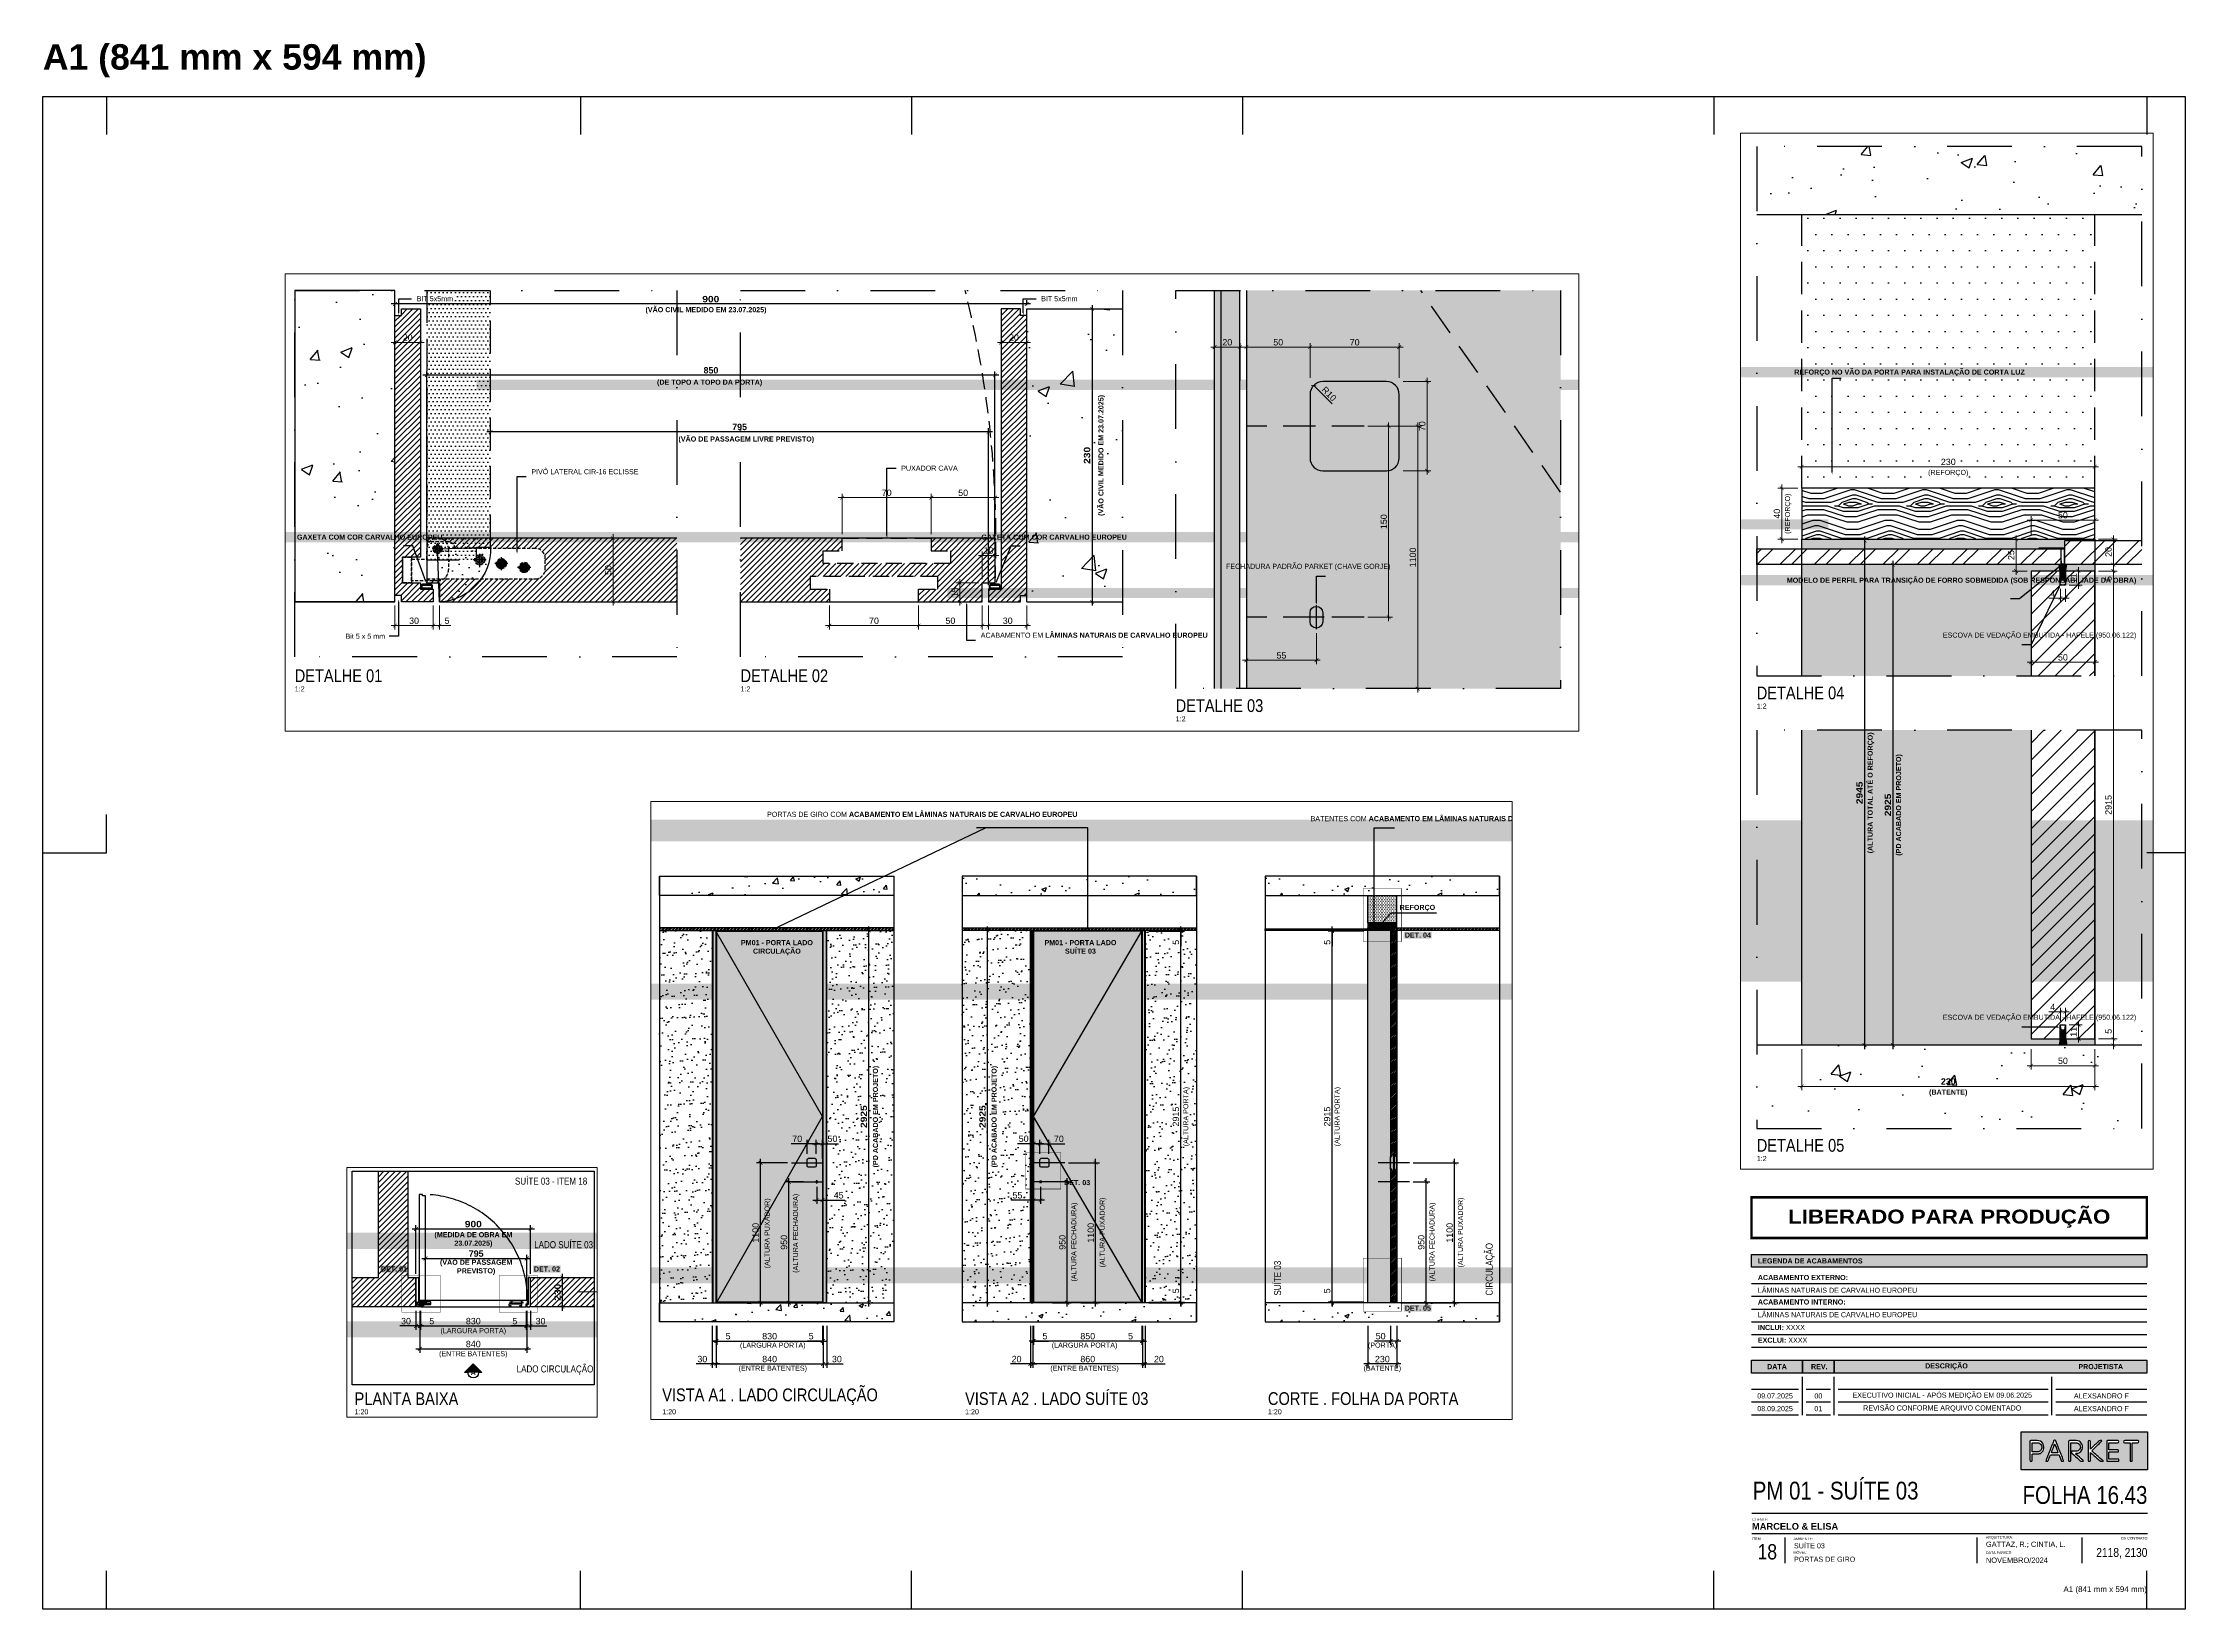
# Paper-space layout '18 - PORTA DE GIRO_F16' of a CAD drawing. Header units: millimetres. Extents: x 0 to 841, y 0 to 615.
# The model-space entities are those that its viewports show. They can reach past a viewport. Long polylines and large blocks are cut down to what shows.
import ezdxf
from ezdxf import colors
from ezdxf.entities.mleader import LeaderData, LeaderLine
from ezdxf.enums import TextEntityAlignment as Align
from ezdxf.math import Vec2, Vec3

# ---------------------------------------------------------------- set-up
doc = ezdxf.new("R2010")
doc.units = ezdxf.units.MM
doc.header["$PDMODE"] = 3
for name, pattern in [('CONTINU', [0]), ('TRAÇO 1-1', [9.525, 6.35, -3.175]), ('TRAÇO E PONTO 1-1', [25.4, 12.7, -6.35, 0, -6.35])]:
    doc.linetypes.add(name, pattern=pattern)
for name, color, linetype in [('_COMENTÁRIOS ARQ', 30, 'Continuous'), ('AC-EQUIPAMENTO', 7, 'Continuous'), ('COTAS', 9, 'Continuous'), ('DB 1475.24 - Amanda Rosales e Bruno Haidar - Terreo - Obra$0$ARQ-PISO-01', 8, 'Continuous'), ('DETALHE', 10, 'Continuous'), ('FERRAGEM', 3, 'Continuous'), ('FERRAGENS', 3, 'Continuous'), ('FORMATO', 9, 'Continuous'), ('GESSO', 1, 'Continuous'), ('HACHURA', 21, 'Continuous'), ('LAYOUT', 4, 'Continuous'), ('MARCENARIA', 4, 'Continuous'), ('MARCENARIA . M', 4, 'Continuous'), ('PAREDE', 94, 'Continuous'), ('PROJEÇÃO', 8, 'Continuous'), ('TEXTO', 105, 'Continuous'), ('TEXTO TRAÇO PONTO', 105, 'TRAÇO E PONTO 1-1')]:
    doc.layers.add(name, color=color, linetype=linetype)
doc.layers.add('_VIEWPORT', color=7, linetype='Continuous', plot=False)
doc.layers.add('ARQ-COTA', color=12, linetype='Continuous', lineweight=9)
doc.styles.add('1-1', font='arial.ttf', dxfattribs={"height": 0.2})
doc.styles.add('Arial Bold', font='')
doc.styles.add('MEDIDA OFICIAL', font='ariblk.ttf')
doc.styles.add('PADRÃO', font='arial.ttf')
doc.styles.add('PADRÃO NEGRITO', font='arialbd.ttf')
doc.styles.get("Standard").update_dxf_attribs({"font": 'arial.ttf'})
doc.styles.add('TITULO', font='swissck.ttf')
doc.styles.get('Arial Bold').set_extended_font_data('Arial Black')
doc.dimstyles.new('1-2', dxfattribs={"dimscale": 2, "dimtxt": 2.5, "dimasz": 1.5, "dimexe": 1.5, "dimexo": 1.5, "dimtad": 1, "dimtxsty": 'PADRÃO', "dimblk": 'ARCHTICK', "dimcen": 2.5, "dimdle": 1.5, "dimclrd": 9, "dimclre": 9, "dimclrt": 6, "dimadec": 0, "dimazin": 0, "dimtfac": 1, "dimtmove": 0, "dimatfit": 3, "dimfxl": 1.25, "dimlwd": -1, "dimlwe": -1, "dimarcsym": 0})
doc.dimstyles.new('1-2 AZUL', dxfattribs={"dimscale": 2, "dimtxt": 2.5, "dimasz": 1.5, "dimexe": 1.5, "dimexo": 1.5, "dimtad": 1, "dimtxsty": 'PADRÃO NEGRITO', "dimblk": 'ARCHTICK', "dimcen": 2.5, "dimdle": 1.5, "dimclrd": 9, "dimclre": 9, "dimclrt": 170, "dimadec": 0, "dimazin": 0, "dimtfac": 1, "dimtmove": 0, "dimatfit": 3, "dimfxl": 1.25, "dimlwd": -1, "dimlwe": -1, "dimarcsym": 0})
doc.dimstyles.new('1-2 CAIXA', dxfattribs={"dimscale": 2, "dimtxt": 2.5, "dimasz": 1.5, "dimexe": 1.5, "dimexo": 1.5, "dimtad": 1, "dimtxsty": 'PADRÃO NEGRITO', "dimblk": 'ARCHTICK', "dimcen": 2.5, "dimdle": 1.5, "dimclrd": 9, "dimclre": 9, "dimclrt": 6, "dimadec": 0, "dimazin": 0, "dimtfac": 1, "dimtmove": 0, "dimatfit": 3, "dimfxl": 1.25, "dimlwd": -1, "dimlwe": -1, "dimarcsym": 0})
doc.dimstyles.new('1-2 VERDE', dxfattribs={"dimscale": 2, "dimtxt": 2.5, "dimasz": 1.5, "dimexe": 1.5, "dimexo": 1.5, "dimtad": 1, "dimtxsty": 'PADRÃO NEGRITO', "dimblk": 'ARCHTICK', "dimcen": 2.5, "dimdle": 1.5, "dimclrd": 9, "dimclre": 9, "dimclrt": 102, "dimadec": 0, "dimazin": 0, "dimtfac": 1, "dimtmove": 0, "dimatfit": 3, "dimfxl": 1.25, "dimlwd": -1, "dimlwe": -1, "dimarcsym": 0})
doc.dimstyles.new('1-20', dxfattribs={"dimscale": 20, "dimtxt": 2.5, "dimasz": 1.5, "dimexe": 1.5, "dimexo": 1.5, "dimtad": 1, "dimtxsty": 'PADRÃO', "dimblk": 'ARCHTICK', "dimcen": 2.5, "dimdle": 1.5, "dimclrd": 9, "dimclre": 9, "dimclrt": 6, "dimadec": 0, "dimazin": 0, "dimtfac": 1, "dimtmove": 0, "dimatfit": 3, "dimfxl": 1.25, "dimlwd": -1, "dimlwe": -1, "dimarcsym": 0})
doc.dimstyles.new('1-20 VERDE', dxfattribs={"dimscale": 20, "dimtxt": 2.5, "dimasz": 1.5, "dimexe": 1.5, "dimexo": 1.5, "dimtad": 1, "dimtxsty": 'PADRÃO NEGRITO', "dimblk": 'ARCHTICK', "dimcen": 2.5, "dimdle": 1.5, "dimclrd": 9, "dimclre": 9, "dimclrt": 102, "dimadec": 0, "dimazin": 0, "dimtfac": 1, "dimtmove": 0, "dimatfit": 3, "dimfxl": 1.25, "dimlwd": -1, "dimlwe": -1, "dimarcsym": 0})
doc.dimstyles.new('Med. Ofic.1-2', dxfattribs={"dimscale": 2, "dimtxt": 2.5, "dimasz": 1.5, "dimexe": 1.5, "dimexo": 1.5, "dimtad": 1, "dimtxsty": 'MEDIDA OFICIAL', "dimblk": 'ARCHTICK', "dimcen": 2.5, "dimdle": 1.5, "dimclrd": 9, "dimclre": 9, "dimclrt": 10, "dimadec": 0, "dimazin": 0, "dimtfac": 1, "dimtmove": 0, "dimatfit": 3, "dimfxl": 1.25, "dimlwd": -1, "dimlwe": -1, "dimarcsym": 0})
doc.dimstyles.new('Med. Ofic.1-20', dxfattribs={"dimscale": 20, "dimtxt": 2.5, "dimasz": 1.5, "dimexe": 1.5, "dimexo": 1.5, "dimtad": 1, "dimtxsty": 'MEDIDA OFICIAL', "dimblk": 'ARCHTICK', "dimcen": 2.5, "dimdle": 1.5, "dimclrd": 9, "dimclre": 9, "dimclrt": 10, "dimadec": 0, "dimazin": 0, "dimtfac": 1, "dimtmove": 0, "dimatfit": 3, "dimfxl": 1.25, "dimlwd": -1, "dimlwe": -1, "dimarcsym": 0})
pattern_1 = [(82.5, (-223674.09, 42769.01), (-89.345337, 83.688372), [0, -96.52, 0, -107.95, 0, -103.1875]), (52.5, (-223674.09, 42769.01), (-47.25273, 206.18321), [0, -52.07, 0, -86.995, 0, -33.3375]), (12.5, (-223729.32, 42713.78), (139.574956, 140.083078), [0, -31.75, 0, -114.3, 0, -149.225]), (2.5, (-223729.32, 42713.78), (95.57028, 174.3877), [0, -15.875, 0, -74.93, 0, -85.725])]
pattern_2 = [(50, (13835.93, 86893.6), (364.3693, -31.8782), [38.1, -419.1]), (355, (13835.93, 86893.6), (-70.4868, 382.1137), [30.48, -335.2812]), (100.45144, (13866.3, 86890.95), (293.8825, 350.2355), [32.38, -356.1805]), (46.1842, (13835.93, 86995.2), (542.158, -84.0847), [57.15, -628.65]), (96.6356, (13881.1, 86988.2), (474.808, 494.852), [48.57, -534.271]), (351.1842, (13835.9, 86995.2), (474.808, 494.852), [45.72, -502.9195]), (21, (13886.73, 86969.8), (303.2288, -204.5304), [38.1, -419.1]), (326, (13886.73, 86969.8), (123.604, 368.376), [30.48, -335.28]), (71.45144, (13912, 86952.76), (426.8328, 163.8455), [32.38, -356.18]), (37.5, (13835.93, 86893.6), (6.1772, 169.11008), [0, -331.216, 0, -340.36, 0, -336.55]), (7.5, (13835.93, 86893.6), (133.6393, 200.36115), [0, -194.056, 0, -323.596, 0, -128.27]), (327.5, (13722.64, 86893.6), (271.1812, -11.4575), [0, -127, 0, -396.24, 0, -525.78]), (317.5, (13671.84, 86893.6), (296.2584, 50.853), [0, -165.1, 0, -263.144, 0, -373.38])]

# ---------------------------------------------------------------- blocks, each defined once
blk = doc.blocks.new('A1')
at = {"layer": 'Defpoints', "color": 9}
for p, q in [((826, 594), (826, 579)), ((826, 0), (826, 15))]:
    blk.add_line(p, q, dxfattribs=at)
at = {"layer": 'FORMATO'}
for p, q in [((25, 594), (25, 579)), ((211, 594), (211, 579)), ((341, 594), (341, 579)), ((471, 594), (471, 579)), ((656, 594), (656, 579)), ((25, 297), (25, 312)), ((0, 297), (25, 297)), ((841, 297), (826, 297)), ((25, 0), (25, 15)), ((211, 0), (211, 15)), ((341, 0), (341, 15)), ((471, 0), (471, 15)), ((656, 0), (656, 15))]:
    blk.add_line(p, q, dxfattribs=at)
blk.add_lwpolyline([(0, 594), (841, 594), (841, 0), (0, 0)], close=True, dxfattribs=at)
at = {"layer": 'FORMATO', "color": 8, "insert": (826, 7.5), "char_height": 2.2464, "attachment_point": 6, "style": 'PADRÃO'}
blk.add_mtext_dynamic_manual_height_columns('A1 (841 mm x 594 mm)', width=152.4485, gutter_width=12.5, heights=[0], dxfattribs=at)
blk = doc.blocks.new('LOGO PARKET DWG')
at = {"layer": 'TEXTO', "linetype": 'CONTINU', "true_color": 0x3f3f41}
h = blk.add_hatch(color=250, dxfattribs=at)
h.paths.add_polyline_path([(-36089.1, 12563.6), (-36089.1, 12738.7), (-36671.6, 12738.7), (-36671.6, 12563.6)])
edge = h.paths.add_edge_path(flags=16)
edge.add_spline(control_points=[(-36387.2, 12603.5), (-36394, 12602.3), (-36399.2, 12605), (-36404.1, 12609.8)], knot_values=[12, 12, 12, 12, 13, 13, 13, 13], degree=3, periodic=0)
edge.add_spline(control_points=[(-36404.1, 12609.8), (-36415.1, 12620.3), (-36426.5, 12630.3), (-36437.8, 12640.5)], knot_values=[13, 13, 13, 13, 14, 14, 14, 14], degree=3, periodic=0)
edge.add_spline(control_points=[(-36437.8, 12640.5), (-36439.7, 12642.2), (-36440.7, 12646.1), (-36439.5, 12648.2)], knot_values=[14, 14, 14, 14, 15, 15, 15, 15], degree=3, periodic=0)
edge.add_spline(control_points=[(-36439.5, 12648.2), (-36439, 12649.1), (-36437.5, 12649.6), (-36436.4, 12649.7)], knot_values=[15, 15, 15, 15, 16, 16, 16, 16], degree=3, periodic=0)
edge.add_spline(control_points=[(-36436.4, 12649.7), (-36430.3, 12649.8), (-36424.2, 12649.7), (-36418, 12649.7)], knot_values=[16, 16, 16, 16, 17, 17, 17, 17], degree=3, periodic=0)
edge.add_spline(control_points=[(-36418, 12649.7), (-36411.5, 12649.8), (-36406, 12652), (-36402.1, 12657.3)], knot_values=[17, 17, 17, 17, 18, 18, 18, 18], degree=3, periodic=0)
edge.add_spline(control_points=[(-36402.1, 12657.3), (-36395.2, 12666.8), (-36397.5, 12683.4), (-36410.7, 12687.5)], knot_values=[18, 18, 18, 18, 19, 19, 19, 19], degree=3, periodic=0)
edge.add_spline(control_points=[(-36410.7, 12687.5), (-36413.5, 12688.3), (-36416.4, 12688.8), (-36419.3, 12688.9)], knot_values=[19, 19, 19, 19, 20, 20, 20, 20], degree=3, periodic=0)
edge.add_spline(control_points=[(-36419.3, 12688.9), (-36426.4, 12689.1), (-36433.4, 12688.9), (-36440.5, 12689)], knot_values=[20, 20, 20, 20, 21, 21, 21, 21], degree=3, periodic=0)
edge.add_spline(control_points=[(-36440.5, 12689), (-36442.8, 12689.1), (-36443.3, 12688.2), (-36443.3, 12686.1)], knot_values=[21, 21, 21, 21, 22, 22, 22, 22], degree=3, periodic=0)
edge.add_spline(control_points=[(-36443.3, 12686.1), (-36443.2, 12660), (-36443.3, 12633.9), (-36443.3, 12607.8)], knot_values=[22, 22, 22, 22, 23, 23, 23, 23], degree=3, periodic=0)
edge.add_spline(control_points=[(-36443.3, 12607.8), (-36443.3, 12603.5), (-36443.3, 12603.5), (-36447.6, 12603.5)], knot_values=[23, 23, 23, 23, 24, 24, 24, 24], degree=3, periodic=0)
edge.add_spline(control_points=[(-36447.6, 12603.5), (-36452.9, 12603.5), (-36452.9, 12603.5), (-36452.9, 12608.7)], knot_values=[24, 24, 24, 24, 25, 25, 25, 25], degree=3, periodic=0)
edge.add_spline(control_points=[(-36452.9, 12608.7), (-36452.9, 12622.8), (-36452.9, 12636.9), (-36452.9, 12651)], knot_values=[25, 25, 25, 25, 26, 26, 26, 26], degree=3, periodic=0)
edge.add_spline(control_points=[(-36452.9, 12651), (-36452.9, 12665.7), (-36452.9, 12680.4), (-36452.9, 12695.1)], knot_values=[0, 0, 0, 0, 1, 1, 1, 1], degree=3, periodic=0)
edge.add_spline(control_points=[(-36452.9, 12695.1), (-36452.9, 12698.4), (-36452.5, 12698.7), (-36449.2, 12698.7)], knot_values=[1, 1, 1, 1, 2, 2, 2, 2], degree=3, periodic=0)
edge.add_spline(control_points=[(-36449.2, 12698.7), (-36438.8, 12698.7), (-36428.3, 12698.7), (-36417.8, 12698.7)], knot_values=[2, 2, 2, 2, 3, 3, 3, 3], degree=3, periodic=0)
edge.add_spline(control_points=[(-36417.8, 12698.7), (-36408.3, 12698.6), (-36400.3, 12695.3), (-36394.6, 12687.6)], knot_values=[3, 3, 3, 3, 4, 4, 4, 4], degree=3, periodic=0)
edge.add_spline(control_points=[(-36394.6, 12687.6), (-36389.3, 12680.3), (-36387.4, 12672.1), (-36389.3, 12663.1)], knot_values=[4, 4, 4, 4, 5, 5, 5, 5], degree=3, periodic=0)
edge.add_spline(control_points=[(-36389.3, 12663.1), (-36390.9, 12655.8), (-36394.5, 12649.8), (-36400.6, 12645.3)], knot_values=[5, 5, 5, 5, 6, 6, 6, 6], degree=3, periodic=0)
edge.add_spline(control_points=[(-36400.6, 12645.3), (-36405.6, 12641.6), (-36411.4, 12640.3), (-36417.6, 12640)], knot_values=[6, 6, 6, 6, 7, 7, 7, 7], degree=3, periodic=0)
edge.add_spline(control_points=[(-36417.6, 12640), (-36418.8, 12640), (-36420, 12639.4), (-36421.2, 12639.1)], knot_values=[7, 7, 7, 7, 8, 8, 8, 8], degree=3, periodic=0)
edge.add_spline(control_points=[(-36421.2, 12639.1), (-36420.5, 12638.2), (-36419.8, 12637.2), (-36418.9, 12636.4)], knot_values=[8, 8, 8, 8, 9, 9, 9, 9], degree=3, periodic=0)
edge.add_spline(control_points=[(-36418.9, 12636.4), (-36407.9, 12626.5), (-36396.9, 12616.6), (-36386, 12606.7)], knot_values=[9, 9, 9, 9, 10, 10, 10, 10], degree=3, periodic=0)
edge.add_spline(control_points=[(-36386, 12606.7), (-36385.3, 12606.1), (-36385, 12605.1), (-36384.5, 12604.3)], knot_values=[10, 10, 10, 10, 11, 11, 11, 11], degree=3, periodic=0)
edge.add_spline(control_points=[(-36384.5, 12604.3), (-36385.4, 12604), (-36386.3, 12603.6), (-36387.2, 12603.5)], knot_values=[11, 11, 11, 11, 12, 12, 12, 12], degree=3, periodic=0)
edge = h.paths.add_edge_path(flags=16)
edge.add_spline(control_points=[(-36356.3, 12603.5), (-36362, 12603.5), (-36362, 12603.5), (-36362, 12609.1)], knot_values=[3, 3, 3, 3, 4, 4, 4, 4], degree=3, periodic=0)
edge.add_spline(control_points=[(-36362, 12609.1), (-36362, 12637.7), (-36362, 12666.3), (-36362, 12695)], knot_values=[4, 4, 4, 4, 5, 5, 5, 5], degree=3, periodic=0)
edge.add_spline(control_points=[(-36362, 12695), (-36362, 12698.2), (-36361.7, 12698.6), (-36358.4, 12698.6)], knot_values=[5, 5, 5, 5, 6, 6, 6, 6], degree=3, periodic=0)
edge.add_spline(control_points=[(-36358.4, 12698.6), (-36352.4, 12698.7), (-36352.4, 12698.7), (-36352.4, 12692.6)], knot_values=[6, 6, 6, 6, 7, 7, 7, 7], degree=3, periodic=0)
edge.add_spline(control_points=[(-36352.4, 12692.6), (-36352.4, 12682.2), (-36352.5, 12671.7), (-36352.5, 12661.3)], knot_values=[7, 7, 7, 7, 8, 8, 8, 8], degree=3, periodic=0)
edge.add_spline(control_points=[(-36352.5, 12661.3), (-36352.5, 12660.8), (-36352.4, 12660.4), (-36352.3, 12659.3)], knot_values=[8, 8, 8, 8, 9, 9, 9, 9], degree=3, periodic=0)
edge.add_spline(control_points=[(-36352.3, 12659.3), (-36351.3, 12660.1), (-36350.4, 12660.5), (-36349.8, 12661.1)], knot_values=[9, 9, 9, 9, 10, 10, 10, 10], degree=3, periodic=0)
edge.add_spline(control_points=[(-36349.8, 12661.1), (-36337.9, 12672.7), (-36326, 12684.2), (-36314.3, 12695.8)], knot_values=[10, 10, 10, 10, 11, 11, 11, 11], degree=3, periodic=0)
edge.add_spline(control_points=[(-36314.3, 12695.8), (-36312.3, 12697.8), (-36310.3, 12698.9), (-36307.5, 12698.6)], knot_values=[11, 11, 11, 11, 12, 12, 12, 12], degree=3, periodic=0)
edge.add_spline(control_points=[(-36307.5, 12698.6), (-36305.5, 12698.4), (-36303.4, 12698.7), (-36301.4, 12698.5)], knot_values=[12, 12, 12, 12, 13, 13, 13, 13], degree=3, periodic=0)
edge.add_spline(control_points=[(-36301.4, 12698.5), (-36300.8, 12698.5), (-36300, 12698.1), (-36299.8, 12697.7)], knot_values=[13, 13, 13, 13, 14, 14, 14, 14], degree=3, periodic=0)
edge.add_spline(control_points=[(-36299.8, 12697.7), (-36299.6, 12697.3), (-36300.1, 12696.4), (-36300.5, 12696)], knot_values=[14, 14, 14, 14, 15, 15, 15, 15], degree=3, periodic=0)
edge.add_spline(control_points=[(-36300.5, 12696), (-36314.4, 12682.3), (-36328.4, 12668.6), (-36342.4, 12655)], knot_values=[15, 15, 15, 15, 16, 16, 16, 16], degree=3, periodic=0)
edge.add_spline(control_points=[(-36342.4, 12655), (-36342.7, 12654.7), (-36343, 12654.4), (-36343.3, 12654.1)], knot_values=[16, 16, 16, 16, 17, 17, 17, 17], degree=3, periodic=0)
edge.add_spline(control_points=[(-36343.3, 12654.1), (-36346, 12651.4), (-36345.9, 12651.4), (-36343.1, 12648.9)], knot_values=[17, 17, 17, 17, 18, 18, 18, 18], degree=3, periodic=0)
edge.add_spline(control_points=[(-36343.1, 12648.9), (-36329.2, 12636.7), (-36315.3, 12624.4), (-36301.4, 12612.1)], knot_values=[18, 18, 18, 18, 19, 19, 19, 19], degree=3, periodic=0)
edge.add_spline(control_points=[(-36301.4, 12612.1), (-36299.6, 12610.5), (-36297.8, 12608.9), (-36295.9, 12607.4)], knot_values=[19, 19, 19, 19, 20, 20, 20, 20], degree=3, periodic=0)
edge.add_spline(control_points=[(-36295.9, 12607.4), (-36294.8, 12606.6), (-36293.6, 12605.9), (-36292.5, 12605.2)], knot_values=[20, 20, 20, 20, 21, 21, 21, 21], degree=3, periodic=0)
edge.add_spline(control_points=[(-36292.5, 12605.2), (-36292.8, 12604.8), (-36293, 12604.4), (-36293.3, 12604)], knot_values=[21, 21, 21, 21, 22, 22, 22, 22], degree=3, periodic=0)
edge.add_spline(control_points=[(-36295.5, 12603.5), (-36294.8, 12603.5), (-36294, 12603.8), (-36293.3, 12604)], knot_values=[22, 22, 22, 22, 23, 23, 23, 23], degree=3, periodic=0)
edge.add_spline(control_points=[(-36295.5, 12603.5), (-36298.5, 12603.4), (-36301.6, 12603.4), (-36304.6, 12603.5)], knot_values=[23, 23, 23, 23, 24, 24, 24, 24], degree=3, periodic=0)
edge.add_spline(control_points=[(-36304.6, 12603.5), (-36305.6, 12603.6), (-36306.7, 12604.2), (-36307.4, 12604.8)], knot_values=[24, 24, 24, 24, 25, 25, 25, 25], degree=3, periodic=0)
edge.add_spline(control_points=[(-36307.4, 12604.8), (-36317.2, 12613.3), (-36326.9, 12621.8), (-36336.6, 12630.4)], knot_values=[25, 25, 25, 25, 26, 26, 26, 26], degree=3, periodic=0)
edge.add_spline(control_points=[(-36336.6, 12630.4), (-36341, 12634.2), (-36345.4, 12638.1), (-36349.8, 12642)], knot_values=[26, 26, 26, 26, 27, 27, 27, 27], degree=3, periodic=0)
edge.add_spline(control_points=[(-36349.8, 12642), (-36350.4, 12642.5), (-36351.1, 12642.9), (-36352.4, 12643.8)], knot_values=[27, 27, 27, 27, 28, 28, 28, 28], degree=3, periodic=0)
edge.add_spline(control_points=[(-36352.4, 12643.8), (-36352.4, 12642), (-36352.4, 12641), (-36352.4, 12640.1)], knot_values=[0, 0, 0, 0, 1, 1, 1, 1], degree=3, periodic=0)
edge.add_spline(control_points=[(-36352.4, 12640.1), (-36352.4, 12629.1), (-36352.4, 12618.2), (-36352.4, 12607.3)], knot_values=[1, 1, 1, 1, 2, 2, 2, 2], degree=3, periodic=0)
edge.add_spline(control_points=[(-36352.4, 12607.3), (-36352.5, 12603.7), (-36352.7, 12603.5), (-36356.3, 12603.5)], knot_values=[2, 2, 2, 2, 3, 3, 3, 3], degree=3, periodic=0)
edge = h.paths.add_edge_path(flags=16)
edge.add_spline(control_points=[(-36476, 12606.4), (-36475.1, 12604.3), (-36475.5, 12603.5), (-36477.9, 12603.5)], knot_values=[11, 11, 11, 11, 12, 12, 12, 12], degree=3, periodic=0)
edge.add_spline(control_points=[(-36477.9, 12603.5), (-36487.1, 12603.6), (-36484.7, 12602.5), (-36488.2, 12610.8)], knot_values=[12, 12, 12, 12, 13, 13, 13, 13], degree=3, periodic=0)
edge.add_spline(control_points=[(-36488.2, 12610.8), (-36491.1, 12617.5), (-36493.8, 12624.4), (-36496.8, 12631.1)], knot_values=[13, 13, 13, 13, 14, 14, 14, 14], degree=3, periodic=0)
edge.add_spline(control_points=[(-36496.8, 12631.1), (-36497.2, 12632), (-36498.7, 12632.9), (-36499.6, 12632.9)], knot_values=[14, 14, 14, 14, 15, 15, 15, 15], degree=3, periodic=0)
edge.add_spline(control_points=[(-36499.6, 12632.9), (-36511, 12633), (-36522.5, 12633), (-36533.9, 12633)], knot_values=[15, 15, 15, 15, 16, 16, 16, 16], degree=3, periodic=0)
edge.add_spline(control_points=[(-36533.9, 12633), (-36535.8, 12633), (-36536.8, 12632.2), (-36537.5, 12630.3)], knot_values=[16, 16, 16, 16, 17, 17, 17, 17], degree=3, periodic=0)
edge.add_spline(control_points=[(-36537.5, 12630.3), (-36540.5, 12622.6), (-36543.7, 12614.9), (-36546.7, 12607.2)], knot_values=[17, 17, 17, 17, 18, 18, 18, 18], degree=3, periodic=0)
edge.add_spline(control_points=[(-36546.7, 12607.2), (-36547.9, 12604.2), (-36549.7, 12602.6), (-36552.5, 12603.5)], knot_values=[18, 18, 18, 18, 19, 19, 19, 19], degree=3, periodic=0)
edge.add_spline(control_points=[(-36552.5, 12603.5), (-36558.7, 12603.4), (-36558.9, 12603.4), (-36556.6, 12609.3)], knot_values=[0, 0, 0, 0, 1, 1, 1, 1], degree=3, periodic=0)
edge.add_spline(control_points=[(-36556.6, 12609.3), (-36554.5, 12614.7), (-36552.4, 12620), (-36550.2, 12625.4)], knot_values=[1, 1, 1, 1, 2, 2, 2, 2], degree=3, periodic=0)
edge.add_spline(control_points=[(-36550.2, 12625.4), (-36547.5, 12632.2), (-36544.7, 12639), (-36542, 12645.9)], knot_values=[2, 2, 2, 2, 3, 3, 3, 3], degree=3, periodic=0)
edge.add_spline(control_points=[(-36542, 12645.9), (-36539.4, 12652.4), (-36536.9, 12658.9), (-36534.3, 12665.4)], knot_values=[3, 3, 3, 3, 4, 4, 4, 4], degree=3, periodic=0)
edge.add_spline(control_points=[(-36534.3, 12665.4), (-36532.2, 12670.8), (-36530, 12676.2), (-36527.9, 12681.5)], knot_values=[4, 4, 4, 4, 5, 5, 5, 5], degree=3, periodic=0)
edge.add_spline(control_points=[(-36527.9, 12681.5), (-36525.8, 12686.7), (-36523.7, 12691.9), (-36521.8, 12697.2)], knot_values=[5, 5, 5, 5, 6, 6, 6, 6], degree=3, periodic=0)
edge.add_spline(control_points=[(-36521.8, 12697.2), (-36521, 12699.3), (-36519.8, 12700.2), (-36517.7, 12700)], knot_values=[6, 6, 6, 6, 7, 7, 7, 7], degree=3, periodic=0)
edge.add_spline(control_points=[(-36517.7, 12700), (-36515.6, 12699.9), (-36513.4, 12700.8), (-36512.2, 12697.6)], knot_values=[7, 7, 7, 7, 8, 8, 8, 8], degree=3, periodic=0)
edge.add_spline(control_points=[(-36512.2, 12697.6), (-36507.9, 12686.3), (-36503.2, 12675.2), (-36498.8, 12664.1)], knot_values=[8, 8, 8, 8, 9, 9, 9, 9], degree=3, periodic=0)
edge.add_spline(control_points=[(-36498.8, 12664.1), (-36494.9, 12654.3), (-36491.2, 12644.6), (-36487.4, 12634.9)], knot_values=[9, 9, 9, 9, 10, 10, 10, 10], degree=3, periodic=0)
edge.add_spline(control_points=[(-36487.4, 12634.9), (-36483.6, 12625.4), (-36479.8, 12615.9), (-36476, 12606.4)], knot_values=[10, 10, 10, 10, 11, 11, 11, 11], degree=3, periodic=0)
edge = h.paths.add_edge_path(flags=0)
edge.add_spline(control_points=[(-36502.2, 12645.2), (-36501.5, 12643.6), (-36502, 12642.7), (-36503.8, 12642.7)], knot_values=[4, 4, 4, 4, 5, 5, 5, 5], degree=3, periodic=0)
edge.add_spline(control_points=[(-36503.8, 12642.7), (-36512.6, 12642.7), (-36521.4, 12642.7), (-36530.2, 12642.7)], knot_values=[3, 3, 3, 3, 4, 4, 4, 4], degree=3, periodic=0)
edge.add_spline(control_points=[(-36530.2, 12642.7), (-36531.8, 12642.7), (-36532.3, 12643.6), (-36531.7, 12645)], knot_values=[2, 2, 2, 2, 3, 3, 3, 3], degree=3, periodic=0)
edge.add_spline(control_points=[(-36531.7, 12645), (-36527, 12657.2), (-36522.3, 12669.3), (-36517.5, 12681.4)], knot_values=[1, 1, 1, 1, 2, 2, 2, 2], degree=3, periodic=0)
edge.add_spline(control_points=[(-36517.5, 12681.4), (-36517.5, 12681.5), (-36517.4, 12681.5), (-36516.7, 12682.1)], knot_values=[0, 0, 0, 0, 1, 1, 1, 1], degree=3, periodic=0)
edge.add_spline(control_points=[(-36516.7, 12682.1), (-36515.4, 12678.9), (-36514.2, 12675.9), (-36513, 12673)], knot_values=[7, 7, 7, 7, 8, 8, 8, 8], degree=3, periodic=0)
edge.add_spline(control_points=[(-36513, 12673), (-36510.2, 12665.9), (-36507.5, 12658.8), (-36504.7, 12651.7)], knot_values=[6, 6, 6, 6, 7, 7, 7, 7], degree=3, periodic=0)
edge.add_spline(control_points=[(-36504.7, 12651.7), (-36503.9, 12649.5), (-36503, 12647.3), (-36502.2, 12645.2)], knot_values=[5, 5, 5, 5, 6, 6, 6, 6], degree=3, periodic=0)
edge = h.paths.add_edge_path(flags=16)
edge.add_spline(control_points=[(-36273.3, 12603.5), (-36276.8, 12603.5), (-36277.1, 12603.7), (-36277.1, 12607.2)], knot_values=[21, 21, 21, 21, 22, 22, 22, 22], degree=3, periodic=0)
edge.add_spline(control_points=[(-36277.1, 12607.2), (-36277.1, 12621.9), (-36277.1, 12636.6), (-36277.1, 12651.2)], knot_values=[22, 22, 22, 22, 23, 23, 23, 23], degree=3, periodic=0)
edge.add_spline(control_points=[(-36277.1, 12651.2), (-36277.1, 12665.9), (-36277.1, 12680.5), (-36277.1, 12695.1)], knot_values=[0, 0, 0, 0, 1, 1, 1, 1], degree=3, periodic=0)
edge.add_spline(control_points=[(-36277.1, 12695.1), (-36277.1, 12698.3), (-36276.7, 12698.6), (-36273.4, 12698.6)], knot_values=[1, 1, 1, 1, 2, 2, 2, 2], degree=3, periodic=0)
edge.add_spline(control_points=[(-36273.4, 12698.6), (-36257.3, 12698.6), (-36241.2, 12698.6), (-36225.1, 12698.6)], knot_values=[2, 2, 2, 2, 3, 3, 3, 3], degree=3, periodic=0)
edge.add_spline(control_points=[(-36225.1, 12698.6), (-36221.6, 12698.6), (-36221.3, 12698.4), (-36221.3, 12694.9)], knot_values=[3, 3, 3, 3, 4, 4, 4, 4], degree=3, periodic=0)
edge.add_spline(control_points=[(-36221.3, 12694.9), (-36221.3, 12688.2), (-36221, 12689), (-36227.3, 12689)], knot_values=[4, 4, 4, 4, 5, 5, 5, 5], degree=3, periodic=0)
edge.add_spline(control_points=[(-36227.3, 12689), (-36239.8, 12689), (-36252.3, 12688.9), (-36264.9, 12689)], knot_values=[5, 5, 5, 5, 6, 6, 6, 6], degree=3, periodic=0)
edge.add_spline(control_points=[(-36264.9, 12689), (-36267, 12689), (-36267.6, 12688.4), (-36267.6, 12686.3)], knot_values=[6, 6, 6, 6, 7, 7, 7, 7], degree=3, periodic=0)
edge.add_spline(control_points=[(-36267.6, 12686.3), (-36267.5, 12677.3), (-36267.6, 12668.3), (-36267.6, 12659.4)], knot_values=[7, 7, 7, 7, 8, 8, 8, 8], degree=3, periodic=0)
edge.add_spline(control_points=[(-36267.6, 12659.4), (-36267.6, 12656), (-36267.4, 12655.9), (-36264, 12655.9)], knot_values=[8, 8, 8, 8, 9, 9, 9, 9], degree=3, periodic=0)
edge.add_spline(control_points=[(-36264, 12655.9), (-36251.4, 12655.9), (-36238.8, 12655.9), (-36226.3, 12655.9)], knot_values=[9, 9, 9, 9, 10, 10, 10, 10], degree=3, periodic=0)
edge.add_spline(control_points=[(-36226.3, 12655.9), (-36222.5, 12655.9), (-36222.1, 12655.5), (-36222.1, 12651.7)], knot_values=[10, 10, 10, 10, 11, 11, 11, 11], degree=3, periodic=0)
edge.add_spline(control_points=[(-36222.1, 12651.7), (-36222.1, 12651.2), (-36222.1, 12650.7), (-36222.1, 12650.2)], knot_values=[11, 11, 11, 11, 12, 12, 12, 12], degree=3, periodic=0)
edge.add_spline(control_points=[(-36222.1, 12650.2), (-36222.1, 12646.7), (-36222.6, 12646.3), (-36226, 12646.3)], knot_values=[12, 12, 12, 12, 13, 13, 13, 13], degree=3, periodic=0)
edge.add_spline(control_points=[(-36226, 12646.3), (-36238.9, 12646.3), (-36251.7, 12646.2), (-36264.5, 12646.3)], knot_values=[13, 13, 13, 13, 14, 14, 14, 14], degree=3, periodic=0)
edge.add_spline(control_points=[(-36264.5, 12646.3), (-36267.1, 12646.4), (-36267.6, 12645.5), (-36267.6, 12643.2)], knot_values=[14, 14, 14, 14, 15, 15, 15, 15], degree=3, periodic=0)
edge.add_spline(control_points=[(-36267.6, 12643.2), (-36267.5, 12634.2), (-36267.5, 12625.2), (-36267.5, 12616.2)], knot_values=[15, 15, 15, 15, 16, 16, 16, 16], degree=3, periodic=0)
edge.add_spline(control_points=[(-36267.5, 12616.2), (-36267.5, 12613), (-36267.5, 12613), (-36264.2, 12613)], knot_values=[16, 16, 16, 16, 17, 17, 17, 17], degree=3, periodic=0)
edge.add_spline(control_points=[(-36264.2, 12613), (-36251, 12613.1), (-36237.7, 12613.1), (-36224.4, 12613.1)], knot_values=[17, 17, 17, 17, 18, 18, 18, 18], degree=3, periodic=0)
edge.add_spline(control_points=[(-36224.4, 12613.1), (-36221.4, 12613.1), (-36221, 12612.6), (-36221, 12609.5)], knot_values=[18, 18, 18, 18, 19, 19, 19, 19], degree=3, periodic=0)
edge.add_spline(control_points=[(-36221, 12609.5), (-36220.9, 12603.5), (-36220.9, 12603.5), (-36227, 12603.5)], knot_values=[19, 19, 19, 19, 20, 20, 20, 20], degree=3, periodic=0)
edge.add_spline(control_points=[(-36227, 12603.5), (-36242.4, 12603.5), (-36257.9, 12603.5), (-36273.3, 12603.5)], knot_values=[20, 20, 20, 20, 21, 21, 21, 21], degree=3, periodic=0)
edge = h.paths.add_edge_path(flags=16)
edge.add_spline(control_points=[(-36567.2, 12665.3), (-36567.8, 12655.5), (-36572, 12647.6), (-36580, 12641.9)], knot_values=[5, 5, 5, 5, 6, 6, 6, 6], degree=3, periodic=0)
edge.add_spline(control_points=[(-36580, 12641.9), (-36584, 12639), (-36588.5, 12637.2), (-36593.5, 12637.2)], knot_values=[6, 6, 6, 6, 7, 7, 7, 7], degree=3, periodic=0)
edge.add_spline(control_points=[(-36593.5, 12637.2), (-36601.4, 12637), (-36609.3, 12637), (-36617.2, 12637)], knot_values=[7, 7, 7, 7, 8, 8, 8, 8], degree=3, periodic=0)
edge.add_spline(control_points=[(-36617.2, 12637), (-36621.4, 12637), (-36621.5, 12636.9), (-36621.5, 12632.6)], knot_values=[8, 8, 8, 8, 9, 9, 9, 9], degree=3, periodic=0)
edge.add_spline(control_points=[(-36621.5, 12632.6), (-36621.5, 12624.2), (-36621.4, 12615.8), (-36621.5, 12607.4)], knot_values=[9, 9, 9, 9, 10, 10, 10, 10], degree=3, periodic=0)
edge.add_spline(control_points=[(-36621.5, 12607.4), (-36621.5, 12603.9), (-36621.9, 12603.5), (-36625.4, 12603.5)], knot_values=[10, 10, 10, 10, 11, 11, 11, 11], degree=3, periodic=0)
edge.add_spline(control_points=[(-36625.4, 12603.5), (-36631.6, 12603.4), (-36631.6, 12603.4), (-36631.6, 12609.7)], knot_values=[11, 11, 11, 11, 12, 12, 12, 12], degree=3, periodic=0)
edge.add_spline(control_points=[(-36631.6, 12609.7), (-36631.6, 12623.5), (-36631.6, 12637.4), (-36631.6, 12651.2)], knot_values=[12, 12, 12, 12, 13, 13, 13, 13], degree=3, periodic=0)
edge.add_spline(control_points=[(-36631.6, 12651.2), (-36631.6, 12665.7), (-36631.6, 12680.2), (-36631.6, 12694.8)], knot_values=[0, 0, 0, 0, 1, 1, 1, 1], degree=3, periodic=0)
edge.add_spline(control_points=[(-36631.6, 12694.8), (-36631.6, 12698.3), (-36631.2, 12698.7), (-36627.7, 12698.7)], knot_values=[1, 1, 1, 1, 2, 2, 2, 2], degree=3, periodic=0)
edge.add_spline(control_points=[(-36627.7, 12698.7), (-36617.5, 12698.7), (-36607.4, 12698.6), (-36597.2, 12698.7)], knot_values=[2, 2, 2, 2, 3, 3, 3, 3], degree=3, periodic=0)
edge.add_spline(control_points=[(-36597.2, 12698.7), (-36586.5, 12698.8), (-36578, 12694.6), (-36572.1, 12685.7)], knot_values=[3, 3, 3, 3, 4, 4, 4, 4], degree=3, periodic=0)
edge.add_spline(control_points=[(-36572.1, 12685.7), (-36568, 12679.5), (-36566.8, 12672.6), (-36567.2, 12665.3)], knot_values=[4, 4, 4, 4, 5, 5, 5, 5], degree=3, periodic=0)
edge = h.paths.add_edge_path(flags=0)
edge.add_spline(control_points=[(-36578.2, 12676.3), (-36575.7, 12668.8), (-36576.2, 12661.7), (-36580.3, 12655.1)], knot_values=[4, 4, 4, 4, 5, 5, 5, 5], degree=3, periodic=0)
edge.add_spline(control_points=[(-36580.3, 12655.1), (-36583.4, 12650.1), (-36588.2, 12647.1), (-36594, 12646.8)], knot_values=[3, 3, 3, 3, 4, 4, 4, 4], degree=3, periodic=0)
edge.add_spline(control_points=[(-36594, 12646.8), (-36602.3, 12646.3), (-36610.7, 12646.6), (-36619.1, 12646.5)], knot_values=[2, 2, 2, 2, 3, 3, 3, 3], degree=3, periodic=0)
edge.add_spline(control_points=[(-36619.1, 12646.5), (-36621, 12646.5), (-36621.5, 12647.5), (-36621.5, 12649.3)], knot_values=[1, 1, 1, 1, 2, 2, 2, 2], degree=3, periodic=0)
edge.add_spline(control_points=[(-36621.5, 12649.3), (-36621.4, 12655.5), (-36621.5, 12661.7), (-36621.5, 12667.9)], knot_values=[0, 0, 0, 0, 1, 1, 1, 1], degree=3, periodic=0)
edge.add_spline(control_points=[(-36621.5, 12667.9), (-36621.5, 12673.9), (-36621.4, 12680), (-36621.5, 12686)], knot_values=[8, 8, 8, 8, 9, 9, 9, 9], degree=3, periodic=0)
edge.add_spline(control_points=[(-36621.5, 12686), (-36621.5, 12688.1), (-36620.9, 12689), (-36618.7, 12689)], knot_values=[7, 7, 7, 7, 8, 8, 8, 8], degree=3, periodic=0)
edge.add_spline(control_points=[(-36618.7, 12689), (-36611, 12688.9), (-36603.4, 12689), (-36595.8, 12689)], knot_values=[6, 6, 6, 6, 7, 7, 7, 7], degree=3, periodic=0)
edge.add_spline(control_points=[(-36595.8, 12689), (-36588.2, 12689), (-36580.7, 12683.6), (-36578.2, 12676.3)], knot_values=[5, 5, 5, 5, 6, 6, 6, 6], degree=3, periodic=0)
edge = h.paths.add_edge_path(flags=16)
edge.add_spline(control_points=[(-36195.6, 12689), (-36198.8, 12689), (-36199.1, 12689.3), (-36199.2, 12692.4)], knot_values=[6, 6, 6, 6, 7, 7, 7, 7], degree=3, periodic=0)
edge.add_spline(control_points=[(-36199.2, 12692.4), (-36199.2, 12699.4), (-36199.3, 12698.7), (-36192.9, 12698.7)], knot_values=[7, 7, 7, 7, 8, 8, 8, 8], degree=3, periodic=0)
edge.add_spline(control_points=[(-36192.9, 12698.7), (-36172.7, 12698.7), (-36152.5, 12698.7), (-36132.2, 12698.7)], knot_values=[8, 8, 8, 8, 9, 9, 9, 9], degree=3, periodic=0)
edge.add_spline(control_points=[(-36132.2, 12698.7), (-36130, 12698.7), (-36129.1, 12697.9), (-36129.1, 12695.7)], knot_values=[9, 9, 9, 9, 10, 10, 10, 10], degree=3, periodic=0)
edge.add_spline(control_points=[(-36129.1, 12695.7), (-36129.2, 12687.8), (-36128.5, 12689), (-36135.6, 12689)], knot_values=[10, 10, 10, 10, 11, 11, 11, 11], degree=3, periodic=0)
edge.add_spline(control_points=[(-36135.6, 12689), (-36142.6, 12688.9), (-36149.5, 12688.9), (-36156.5, 12689)], knot_values=[11, 11, 11, 11, 12, 12, 12, 12], degree=3, periodic=0)
edge.add_spline(control_points=[(-36156.5, 12689), (-36158.7, 12689.1), (-36159.4, 12688.4), (-36159.4, 12686.2)], knot_values=[12, 12, 12, 12, 13, 13, 13, 13], degree=3, periodic=0)
edge.add_spline(control_points=[(-36159.4, 12686.2), (-36159.3, 12672.8), (-36159.4, 12659.5), (-36159.4, 12646.2)], knot_values=[13, 13, 13, 13, 14, 14, 14, 14], degree=3, periodic=0)
edge.add_spline(control_points=[(-36159.4, 12646.2), (-36159.4, 12633), (-36159.4, 12619.8), (-36159.4, 12606.6)], knot_values=[0, 0, 0, 0, 1, 1, 1, 1], degree=3, periodic=0)
edge.add_spline(control_points=[(-36159.4, 12606.6), (-36159.4, 12603.5), (-36159.6, 12603.3), (-36162.6, 12603.3)], knot_values=[1, 1, 1, 1, 2, 2, 2, 2], degree=3, periodic=0)
edge.add_spline(control_points=[(-36162.6, 12603.3), (-36169.7, 12603.2), (-36168.9, 12602.8), (-36168.9, 12609.4)], knot_values=[2, 2, 2, 2, 3, 3, 3, 3], degree=3, periodic=0)
edge.add_spline(control_points=[(-36168.9, 12609.4), (-36168.9, 12635.1), (-36168.9, 12660.8), (-36168.8, 12686.4)], knot_values=[3, 3, 3, 3, 4, 4, 4, 4], degree=3, periodic=0)
edge.add_spline(control_points=[(-36168.8, 12686.4), (-36168.8, 12688.6), (-36169.6, 12689), (-36171.5, 12689)], knot_values=[4, 4, 4, 4, 5, 5, 5, 5], degree=3, periodic=0)
edge.add_spline(control_points=[(-36171.5, 12689), (-36179.5, 12689), (-36187.6, 12689), (-36195.6, 12689)], knot_values=[5, 5, 5, 5, 6, 6, 6, 6], degree=3, periodic=0)
at = {"layer": 'MARCENARIA . M', "color": 250, "true_color": 0x3f3f41}
blk.add_lwpolyline([(-36671.6, 12738.7), (-36089.1, 12738.7), (-36089.1, 12563.6), (-36671.6, 12563.6)], close=True, dxfattribs=at)
at = {"layer": 'TEXTO', "color": 250, "linetype": 'CONTINU', "true_color": 0x3f3f41}
for points, knots in [([(-36631.6, 12651.2), (-36631.6, 12665.7), (-36631.6, 12680.2), (-36631.6, 12694.8), (-36631.6, 12698.3), (-36631.2, 12698.7), (-36627.7, 12698.7), (-36617.5, 12698.7), (-36607.4, 12698.6), (-36597.2, 12698.7), (-36586.5, 12698.8), (-36578, 12694.6), (-36572.1, 12685.7), (-36568, 12679.5), (-36566.8, 12672.6), (-36567.2, 12665.3), (-36567.8, 12655.5), (-36572, 12647.6), (-36580, 12641.9), (-36584, 12639), (-36588.5, 12637.2), (-36593.5, 12637.2), (-36601.4, 12637), (-36609.3, 12637), (-36617.2, 12637), (-36621.4, 12637), (-36621.5, 12636.9), (-36621.5, 12632.6), (-36621.5, 12624.2), (-36621.4, 12615.8), (-36621.5, 12607.4), (-36621.5, 12603.9), (-36621.9, 12603.5), (-36625.4, 12603.5), (-36631.6, 12603.4), (-36631.6, 12603.4), (-36631.6, 12609.7), (-36631.6, 12623.5), (-36631.6, 12637.4), (-36631.6, 12651.2)], [0, 0, 0, 0, 1, 1, 1, 2, 2, 2, 3, 3, 3, 4, 4, 4, 5, 5, 5, 6, 6, 6, 7, 7, 7, 8, 8, 8, 9, 9, 9, 10, 10, 10, 11, 11, 11, 12, 12, 12, 13, 13, 13, 13]), ([(-36621.5, 12667.9), (-36621.5, 12661.7), (-36621.4, 12655.5), (-36621.5, 12649.3), (-36621.5, 12647.5), (-36621, 12646.5), (-36619.1, 12646.5), (-36610.7, 12646.6), (-36602.3, 12646.3), (-36594, 12646.8), (-36588.2, 12647.1), (-36583.4, 12650.1), (-36580.3, 12655.1), (-36576.2, 12661.7), (-36575.7, 12668.8), (-36578.2, 12676.3), (-36580.7, 12683.6), (-36588.2, 12689), (-36595.8, 12689), (-36603.4, 12689), (-36611, 12688.9), (-36618.7, 12689), (-36620.9, 12689), (-36621.5, 12688.1), (-36621.5, 12686), (-36621.4, 12680), (-36621.5, 12673.9), (-36621.5, 12667.9)], [0, 0, 0, 0, 1, 1, 1, 2, 2, 2, 3, 3, 3, 4, 4, 4, 5, 5, 5, 6, 6, 6, 7, 7, 7, 8, 8, 8, 9, 9, 9, 9]), ([(-36552.5, 12603.5), (-36558.7, 12603.4), (-36558.9, 12603.4), (-36556.6, 12609.3), (-36554.5, 12614.7), (-36552.4, 12620), (-36550.2, 12625.4), (-36547.5, 12632.2), (-36544.7, 12639), (-36542, 12645.9), (-36539.4, 12652.4), (-36536.9, 12658.9), (-36534.3, 12665.4), (-36532.2, 12670.8), (-36530, 12676.2), (-36527.9, 12681.5), (-36525.8, 12686.7), (-36523.7, 12691.9), (-36521.8, 12697.2), (-36521, 12699.3), (-36519.8, 12700.2), (-36517.7, 12700), (-36515.6, 12699.9), (-36513.4, 12700.8), (-36512.2, 12697.6), (-36507.9, 12686.3), (-36503.2, 12675.2), (-36498.8, 12664.1), (-36494.9, 12654.3), (-36491.2, 12644.6), (-36487.4, 12634.9), (-36483.6, 12625.4), (-36479.8, 12615.9), (-36476, 12606.4), (-36475.1, 12604.3), (-36475.5, 12603.5), (-36477.9, 12603.5), (-36487.1, 12603.6), (-36484.7, 12602.5), (-36488.2, 12610.8), (-36491.1, 12617.5), (-36493.8, 12624.4), (-36496.8, 12631.1), (-36497.2, 12632), (-36498.7, 12632.9), (-36499.6, 12632.9), (-36511, 12633), (-36522.5, 12633), (-36533.9, 12633), (-36535.8, 12633), (-36536.8, 12632.2), (-36537.5, 12630.3), (-36540.5, 12622.6), (-36543.7, 12614.9), (-36546.7, 12607.2), (-36547.9, 12604.2), (-36549.7, 12602.6), (-36552.5, 12603.5)], [0, 0, 0, 0, 1, 1, 1, 2, 2, 2, 3, 3, 3, 4, 4, 4, 5, 5, 5, 6, 6, 6, 7, 7, 7, 8, 8, 8, 9, 9, 9, 10, 10, 10, 11, 11, 11, 12, 12, 12, 13, 13, 13, 14, 14, 14, 15, 15, 15, 16, 16, 16, 17, 17, 17, 18, 18, 18, 19, 19, 19, 19]), ([(-36516.7, 12682.1), (-36517.4, 12681.5), (-36517.5, 12681.5), (-36517.5, 12681.4), (-36522.3, 12669.3), (-36527, 12657.2), (-36531.7, 12645), (-36532.3, 12643.6), (-36531.8, 12642.7), (-36530.2, 12642.7), (-36521.4, 12642.7), (-36512.6, 12642.7), (-36503.8, 12642.7), (-36502, 12642.7), (-36501.5, 12643.6), (-36502.2, 12645.2), (-36503, 12647.3), (-36503.9, 12649.5), (-36504.7, 12651.7), (-36507.5, 12658.8), (-36510.2, 12665.9), (-36513, 12673), (-36514.2, 12675.9), (-36515.4, 12678.9), (-36516.7, 12682.1)], [0, 0, 0, 0, 1, 1, 1, 2, 2, 2, 3, 3, 3, 4, 4, 4, 5, 5, 5, 6, 6, 6, 7, 7, 7, 8, 8, 8, 8]), ([(-36452.9, 12651), (-36452.9, 12665.7), (-36452.9, 12680.4), (-36452.9, 12695.1), (-36452.9, 12698.4), (-36452.5, 12698.7), (-36449.2, 12698.7), (-36438.8, 12698.7), (-36428.3, 12698.7), (-36417.8, 12698.7), (-36408.3, 12698.6), (-36400.3, 12695.3), (-36394.6, 12687.6), (-36389.3, 12680.3), (-36387.4, 12672.1), (-36389.3, 12663.1), (-36390.9, 12655.8), (-36394.5, 12649.8), (-36400.6, 12645.3), (-36405.6, 12641.6), (-36411.4, 12640.3), (-36417.6, 12640), (-36418.8, 12640), (-36420, 12639.4), (-36421.2, 12639.1), (-36420.5, 12638.2), (-36419.8, 12637.2), (-36418.9, 12636.4), (-36407.9, 12626.5), (-36396.9, 12616.6), (-36386, 12606.7), (-36385.3, 12606.1), (-36385, 12605.1), (-36384.5, 12604.3), (-36385.4, 12604), (-36386.3, 12603.6), (-36387.2, 12603.5), (-36394, 12602.3), (-36399.2, 12605), (-36404.1, 12609.8), (-36415.1, 12620.3), (-36426.5, 12630.3), (-36437.8, 12640.5), (-36439.7, 12642.2), (-36440.7, 12646.1), (-36439.5, 12648.2), (-36439, 12649.1), (-36437.5, 12649.6), (-36436.4, 12649.7), (-36430.3, 12649.8), (-36424.2, 12649.7), (-36418, 12649.7), (-36411.5, 12649.8), (-36406, 12652), (-36402.1, 12657.3), (-36395.2, 12666.8), (-36397.5, 12683.4), (-36410.7, 12687.5), (-36413.5, 12688.3), (-36416.4, 12688.8), (-36419.3, 12688.9), (-36426.4, 12689.1), (-36433.4, 12688.9), (-36440.5, 12689), (-36442.8, 12689.1), (-36443.3, 12688.2), (-36443.3, 12686.1), (-36443.2, 12660), (-36443.3, 12633.9), (-36443.3, 12607.8), (-36443.3, 12603.5), (-36443.3, 12603.5), (-36447.6, 12603.5), (-36452.9, 12603.5), (-36452.9, 12603.5), (-36452.9, 12608.7), (-36452.9, 12622.8), (-36452.9, 12636.9), (-36452.9, 12651)], [0, 0, 0, 0, 1, 1, 1, 2, 2, 2, 3, 3, 3, 4, 4, 4, 5, 5, 5, 6, 6, 6, 7, 7, 7, 8, 8, 8, 9, 9, 9, 10, 10, 10, 11, 11, 11, 12, 12, 12, 13, 13, 13, 14, 14, 14, 15, 15, 15, 16, 16, 16, 17, 17, 17, 18, 18, 18, 19, 19, 19, 20, 20, 20, 21, 21, 21, 22, 22, 22, 23, 23, 23, 24, 24, 24, 25, 25, 25, 26, 26, 26, 26]), ([(-36352.4, 12643.8), (-36352.4, 12642), (-36352.4, 12641), (-36352.4, 12640.1), (-36352.4, 12629.1), (-36352.4, 12618.2), (-36352.4, 12607.3), (-36352.5, 12603.7), (-36352.7, 12603.5), (-36356.3, 12603.5), (-36362, 12603.5), (-36362, 12603.5), (-36362, 12609.1), (-36362, 12637.7), (-36362, 12666.3), (-36362, 12695), (-36362, 12698.2), (-36361.7, 12698.6), (-36358.4, 12698.6), (-36352.4, 12698.7), (-36352.4, 12698.7), (-36352.4, 12692.6), (-36352.4, 12682.2), (-36352.5, 12671.7), (-36352.5, 12661.3), (-36352.5, 12660.8), (-36352.4, 12660.4), (-36352.3, 12659.3), (-36351.3, 12660.1), (-36350.4, 12660.5), (-36349.8, 12661.1), (-36337.9, 12672.7), (-36326, 12684.2), (-36314.3, 12695.8), (-36312.3, 12697.8), (-36310.3, 12698.9), (-36307.5, 12698.6), (-36305.5, 12698.4), (-36303.4, 12698.7), (-36301.4, 12698.5), (-36300.8, 12698.5), (-36300, 12698.1), (-36299.8, 12697.7), (-36299.6, 12697.3), (-36300.1, 12696.4), (-36300.5, 12696), (-36314.4, 12682.3), (-36328.4, 12668.6), (-36342.4, 12655), (-36342.7, 12654.7), (-36343, 12654.4), (-36343.3, 12654.1), (-36346, 12651.4), (-36345.9, 12651.4), (-36343.1, 12648.9), (-36329.2, 12636.7), (-36315.3, 12624.4), (-36301.4, 12612.1), (-36299.6, 12610.5), (-36297.8, 12608.9), (-36295.9, 12607.4), (-36294.8, 12606.6), (-36293.6, 12605.9), (-36292.5, 12605.2), (-36292.8, 12604.8), (-36293, 12604.4), (-36293.3, 12604), (-36294, 12603.8), (-36294.8, 12603.5), (-36295.5, 12603.5), (-36298.5, 12603.4), (-36301.6, 12603.4), (-36304.6, 12603.5), (-36305.6, 12603.6), (-36306.7, 12604.2), (-36307.4, 12604.8), (-36317.2, 12613.3), (-36326.9, 12621.8), (-36336.6, 12630.4), (-36341, 12634.2), (-36345.4, 12638.1), (-36349.8, 12642), (-36350.4, 12642.5), (-36351.1, 12642.9), (-36352.4, 12643.8)], [0, 0, 0, 0, 1, 1, 1, 2, 2, 2, 3, 3, 3, 4, 4, 4, 5, 5, 5, 6, 6, 6, 7, 7, 7, 8, 8, 8, 9, 9, 9, 10, 10, 10, 11, 11, 11, 12, 12, 12, 13, 13, 13, 14, 14, 14, 15, 15, 15, 16, 16, 16, 17, 17, 17, 18, 18, 18, 19, 19, 19, 20, 20, 20, 21, 21, 21, 22, 22, 22, 23, 23, 23, 24, 24, 24, 25, 25, 25, 26, 26, 26, 27, 27, 27, 28, 28, 28, 28]), ([(-36277.1, 12651.2), (-36277.1, 12665.9), (-36277.1, 12680.5), (-36277.1, 12695.1), (-36277.1, 12698.3), (-36276.7, 12698.6), (-36273.4, 12698.6), (-36257.3, 12698.6), (-36241.2, 12698.6), (-36225.1, 12698.6), (-36221.6, 12698.6), (-36221.3, 12698.4), (-36221.3, 12694.9), (-36221.3, 12688.2), (-36221, 12689), (-36227.3, 12689), (-36239.8, 12689), (-36252.3, 12688.9), (-36264.9, 12689), (-36267, 12689), (-36267.6, 12688.4), (-36267.6, 12686.3), (-36267.5, 12677.3), (-36267.6, 12668.3), (-36267.6, 12659.4), (-36267.6, 12656), (-36267.4, 12655.9), (-36264, 12655.9), (-36251.4, 12655.9), (-36238.8, 12655.9), (-36226.3, 12655.9), (-36222.5, 12655.9), (-36222.1, 12655.5), (-36222.1, 12651.7), (-36222.1, 12651.2), (-36222.1, 12650.7), (-36222.1, 12650.2), (-36222.1, 12646.7), (-36222.6, 12646.3), (-36226, 12646.3), (-36238.9, 12646.3), (-36251.7, 12646.2), (-36264.5, 12646.3), (-36267.1, 12646.4), (-36267.6, 12645.5), (-36267.6, 12643.2), (-36267.5, 12634.2), (-36267.5, 12625.2), (-36267.5, 12616.2), (-36267.5, 12613), (-36267.5, 12613), (-36264.2, 12613), (-36251, 12613.1), (-36237.7, 12613.1), (-36224.4, 12613.1), (-36221.4, 12613.1), (-36221, 12612.6), (-36221, 12609.5), (-36220.9, 12603.5), (-36220.9, 12603.5), (-36227, 12603.5), (-36242.4, 12603.5), (-36257.9, 12603.5), (-36273.3, 12603.5), (-36276.8, 12603.5), (-36277.1, 12603.7), (-36277.1, 12607.2), (-36277.1, 12621.9), (-36277.1, 12636.6), (-36277.1, 12651.2)], [0, 0, 0, 0, 1, 1, 1, 2, 2, 2, 3, 3, 3, 4, 4, 4, 5, 5, 5, 6, 6, 6, 7, 7, 7, 8, 8, 8, 9, 9, 9, 10, 10, 10, 11, 11, 11, 12, 12, 12, 13, 13, 13, 14, 14, 14, 15, 15, 15, 16, 16, 16, 17, 17, 17, 18, 18, 18, 19, 19, 19, 20, 20, 20, 21, 21, 21, 22, 22, 22, 23, 23, 23, 23]), ([(-36159.4, 12646.2), (-36159.4, 12633), (-36159.4, 12619.8), (-36159.4, 12606.6), (-36159.4, 12603.5), (-36159.6, 12603.3), (-36162.6, 12603.3), (-36169.7, 12603.2), (-36168.9, 12602.8), (-36168.9, 12609.4), (-36168.9, 12635.1), (-36168.9, 12660.8), (-36168.8, 12686.4), (-36168.8, 12688.6), (-36169.6, 12689), (-36171.5, 12689), (-36179.5, 12689), (-36187.6, 12689), (-36195.6, 12689), (-36198.8, 12689), (-36199.1, 12689.3), (-36199.2, 12692.4), (-36199.2, 12699.4), (-36199.3, 12698.7), (-36192.9, 12698.7), (-36172.7, 12698.7), (-36152.5, 12698.7), (-36132.2, 12698.7), (-36130, 12698.7), (-36129.1, 12697.9), (-36129.1, 12695.7), (-36129.2, 12687.8), (-36128.5, 12689), (-36135.6, 12689), (-36142.6, 12688.9), (-36149.5, 12688.9), (-36156.5, 12689), (-36158.7, 12689.1), (-36159.4, 12688.4), (-36159.4, 12686.2), (-36159.3, 12672.8), (-36159.4, 12659.5), (-36159.4, 12646.2)], [0, 0, 0, 0, 1, 1, 1, 2, 2, 2, 3, 3, 3, 4, 4, 4, 5, 5, 5, 6, 6, 6, 7, 7, 7, 8, 8, 8, 9, 9, 9, 10, 10, 10, 11, 11, 11, 12, 12, 12, 13, 13, 13, 14, 14, 14, 14])]:
    blk.add_open_spline(points, degree=3, knots=knots, dxfattribs=at)
blk = doc.blocks.new('_ArchTick')
at = {"color": 0, "linetype": 'ByBlock', "const_width": 0.15}
blk.add_lwpolyline([(-0.5, -0.5), (0.5, 0.5)], dxfattribs=at)
blk = doc.blocks.new('*D676')
at = {"layer": 'Defpoints', "color": 0, "transparency": 16777216}
for p in [(55305.3, 107345.7), (55547.7, 107345.7), (55450.1, 106245.7)]:
    blk.add_point(p, dxfattribs=at)
at = {"layer": 'PAREDE', "color": 9, "transparency": 16777216}
for p, q in [((55305.3, 106215.7), (55305.3, 107375.7)), ((55517.7, 107345.7), (55275.3, 107345.7)), ((55420.1, 106245.7), (55275.3, 106245.7))]:
    blk.add_line(p, q, dxfattribs=at)
at = {"layer": 'PAREDE', "color": 9, "transparency": 16777216, "xscale": 30, "yscale": 30, "zscale": 30}
for p, rotation in [((55305.3, 107345.7), 90), ((55305.3, 106245.7), 270)]:
    blk.add_blockref('_ArchTick', p, dxfattribs=dict(at, rotation=rotation))
at = {"layer": 'PAREDE', "color": 6, "transparency": 16777216, "insert": (55267.2, 106795.7), "char_height": 50, "attachment_point": 5, "rotation": 90, "style": 'PADRÃO'}
blk.add_mtext('1100', dxfattribs=at)
blk = doc.blocks.new('*D677')
at = {"layer": 'COTAS', "color": 9, "linetype": 'Continuous', "ltscale": 0.4, "transparency": 16777216}
blk.add_line((56155.2, 106215.7), (56155.2, 109200.7), dxfattribs=at)
at = {"layer": 'COTAS', "color": 9, "ltscale": 0.4, "transparency": 16777216}
for p, q in [((56005.2, 109170.7), (56185.2, 109170.7)), ((56005.2, 106245.7), (56185.2, 106245.7))]:
    blk.add_line(p, q, dxfattribs=at)
at = {"layer": 'Defpoints', "color": 0, "ltscale": 0.4, "transparency": 16777216}
for p in [(55975.2, 109170.7), (56155.2, 109170.7), (55975.2, 106245.7)]:
    blk.add_point(p, dxfattribs=at)
at = {"layer": 'COTAS', "color": 9, "ltscale": 0.4, "transparency": 16777216, "xscale": 30, "yscale": 30, "zscale": 30}
for p, rotation in [((56155.2, 109170.7), 90), ((56155.2, 106245.7), 270)]:
    blk.add_blockref('_ArchTick', p, dxfattribs=dict(at, rotation=rotation))
at = {"layer": 'COTAS', "color": 10, "ltscale": 0.4, "transparency": 16777216, "insert": (56116.8, 107708.2), "char_height": 50, "attachment_point": 5, "rotation": 90, "style": 'MEDIDA OFICIAL'}
blk.add_mtext('2925', dxfattribs=at)
blk = doc.blocks.new('*D678')
at = {"layer": 'Defpoints', "color": 0, "transparency": 16777216}
for p in [(54962.1, 106095.7), (55792.1, 106095.7), (55792.1, 105945.7)]:
    blk.add_point(p, dxfattribs=at)
at = {"layer": 'PAREDE', "color": 9, "transparency": 16777216}
for p, q in [((54962.1, 106065.7), (54962.1, 105915.7)), ((55792.1, 106065.7), (55792.1, 105915.7)), ((54932.1, 105945.7), (55822.1, 105945.7))]:
    blk.add_line(p, q, dxfattribs=at)
at = {"layer": 'PAREDE', "color": 9, "transparency": 16777216, "xscale": 30, "yscale": 30, "zscale": 30, "rotation": 180}
blk.add_blockref('_ArchTick', (54962.1, 105945.7), dxfattribs=at)
at = {"layer": 'PAREDE', "color": 9, "transparency": 16777216, "xscale": 30, "yscale": 30, "zscale": 30}
blk.add_blockref('_ArchTick', (55792.1, 105945.7), dxfattribs=at)
at = {"layer": 'PAREDE', "color": 6, "transparency": 16777216, "insert": (55377.1, 105983.8), "char_height": 50, "attachment_point": 5, "style": 'PADRÃO'}
blk.add_mtext('830', dxfattribs=at)
blk = doc.blocks.new('*D679')
at = {"layer": 'Defpoints', "color": 0, "transparency": 16777216}
for p in [(55792.1, 106095.7), (55797.1, 106095.7), (55792.1, 105945.7)]:
    blk.add_point(p, dxfattribs=at)
at = {"layer": 'PAREDE', "color": 9, "transparency": 16777216}
for p, q in [((55792.1, 106065.7), (55792.1, 105915.7)), ((55797.1, 106065.7), (55797.1, 105915.7)), ((55792.1, 105945.7), (55673.9, 105945.7)), ((55797.1, 105945.7), (55792.1, 105945.7)), ((55797.1, 105945.7), (55827.1, 105945.7))]:
    blk.add_line(p, q, dxfattribs=at)
at = {"layer": 'PAREDE', "color": 9, "transparency": 16777216, "xscale": 30, "yscale": 30, "zscale": 30}
blk.add_blockref('_ArchTick', (55792.1, 105945.7), dxfattribs=at)
at = {"layer": 'PAREDE', "color": 9, "transparency": 16777216, "xscale": 30, "yscale": 30, "zscale": 30, "rotation": 180}
blk.add_blockref('_ArchTick', (55797.1, 105945.7), dxfattribs=at)
at = {"layer": 'PAREDE', "color": 6, "transparency": 16777216, "insert": (55703, 105983.7), "char_height": 50, "attachment_point": 5, "style": 'PADRÃO'}
blk.add_mtext('5', dxfattribs=at)
blk = doc.blocks.new('*D680')
at = {"layer": 'Defpoints', "color": 0, "transparency": 16777216}
for p in [(54957.1, 106095.7), (54962.1, 106095.7), (54962.1, 105945.7)]:
    blk.add_point(p, dxfattribs=at)
at = {"layer": 'PAREDE', "color": 9, "transparency": 16777216}
for p, q in [((54957.1, 106065.7), (54957.1, 105915.7)), ((54962.1, 106065.7), (54962.1, 105915.7)), ((54957.1, 105945.7), (54927.1, 105945.7)), ((54957.1, 105945.7), (54962.1, 105945.7)), ((54962.1, 105945.7), (55080.2, 105945.7))]:
    blk.add_line(p, q, dxfattribs=at)
at = {"layer": 'PAREDE', "color": 9, "transparency": 16777216, "xscale": 30, "yscale": 30, "zscale": 30}
blk.add_blockref('_ArchTick', (54957.1, 105945.7), dxfattribs=at)
at = {"layer": 'PAREDE', "color": 9, "transparency": 16777216, "xscale": 30, "yscale": 30, "zscale": 30, "rotation": 180}
blk.add_blockref('_ArchTick', (54962.1, 105945.7), dxfattribs=at)
at = {"layer": 'PAREDE', "color": 6, "transparency": 16777216, "insert": (55051.1, 105983.7), "char_height": 50, "attachment_point": 5, "style": 'PADRÃO'}
blk.add_mtext('5', dxfattribs=at)
blk = doc.blocks.new('*D681')
at = {"layer": 'Defpoints', "color": 0, "transparency": 16777216}
for p in [(54957.1, 105945.7), (55797.1, 105945.7), (55797.1, 105765.7)]:
    blk.add_point(p, dxfattribs=at)
at = {"layer": 'PAREDE', "color": 9, "transparency": 16777216}
for p, q in [((54957.1, 105915.7), (54957.1, 105735.7)), ((55797.1, 105915.7), (55797.1, 105735.7)), ((54927.1, 105765.7), (55827.1, 105765.7))]:
    blk.add_line(p, q, dxfattribs=at)
at = {"layer": 'PAREDE', "color": 9, "transparency": 16777216, "xscale": 30, "yscale": 30, "zscale": 30, "rotation": 180}
blk.add_blockref('_ArchTick', (54957.1, 105765.7), dxfattribs=at)
at = {"layer": 'PAREDE', "color": 9, "transparency": 16777216, "xscale": 30, "yscale": 30, "zscale": 30}
blk.add_blockref('_ArchTick', (55797.1, 105765.7), dxfattribs=at)
at = {"layer": 'PAREDE', "color": 6, "transparency": 16777216, "insert": (55377.1, 105803.8), "char_height": 50, "attachment_point": 5, "style": 'PADRÃO'}
blk.add_mtext('840', dxfattribs=at)
blk = doc.blocks.new('*D682')
at = {"layer": 'Defpoints', "color": 0, "transparency": 16777216}
for p in [(55672.1, 107495.7), (55672.1, 107385.7), (55742.1, 107385.7)]:
    blk.add_point(p, dxfattribs=at)
at = {"layer": 'PAREDE', "color": 9, "transparency": 16777216}
for p, q in [((55672.1, 107415.7), (55672.1, 107525.7)), ((55742.1, 107415.7), (55742.1, 107525.7)), ((55672.1, 107495.7), (55546, 107495.7)), ((55772.1, 107495.7), (55672.1, 107495.7))]:
    blk.add_line(p, q, dxfattribs=at)
at = {"layer": 'PAREDE', "color": 9, "transparency": 16777216, "xscale": 30, "yscale": 30, "zscale": 30, "rotation": 180}
blk.add_blockref('_ArchTick', (55672.1, 107495.7), dxfattribs=at)
at = {"layer": 'PAREDE', "color": 9, "transparency": 16777216, "xscale": 30, "yscale": 30, "zscale": 30}
blk.add_blockref('_ArchTick', (55742.1, 107495.7), dxfattribs=at)
at = {"layer": 'PAREDE', "color": 6, "transparency": 16777216, "insert": (55594, 107533.8), "char_height": 50, "attachment_point": 5, "style": 'PADRÃO'}
blk.add_mtext('70', dxfattribs=at)
blk = doc.blocks.new('*D683')
at = {"layer": 'Defpoints', "color": 0, "transparency": 16777216}
for p in [(55792.1, 107495.7), (55742.1, 107385.7), (55792.1, 107345.7)]:
    blk.add_point(p, dxfattribs=at)
at = {"layer": 'PAREDE', "color": 9, "transparency": 16777216}
for p, q in [((55742.1, 107415.7), (55742.1, 107525.7)), ((55792.1, 107375.7), (55792.1, 107525.7)), ((55712.1, 107495.7), (55792.1, 107495.7)), ((55792.1, 107495.7), (55918.5, 107495.7))]:
    blk.add_line(p, q, dxfattribs=at)
at = {"layer": 'PAREDE', "color": 9, "transparency": 16777216, "xscale": 30, "yscale": 30, "zscale": 30, "rotation": 180}
blk.add_blockref('_ArchTick', (55742.1, 107495.7), dxfattribs=at)
at = {"layer": 'PAREDE', "color": 9, "transparency": 16777216, "xscale": 30, "yscale": 30, "zscale": 30}
blk.add_blockref('_ArchTick', (55792.1, 107495.7), dxfattribs=at)
at = {"layer": 'PAREDE', "color": 6, "transparency": 16777216, "insert": (55870.3, 107533.8), "char_height": 50, "attachment_point": 5, "style": 'PADRÃO'}
blk.add_mtext('50', dxfattribs=at)
blk = doc.blocks.new('*D684')
at = {"layer": 'Defpoints', "color": 0, "transparency": 16777216}
for p in [(55792.1, 107195.7), (55747.1, 107186.3), (55792.1, 107051.9)]:
    blk.add_point(p, dxfattribs=at)
at = {"layer": 'PAREDE', "color": 9, "transparency": 16777216}
for p, q in [((55792.1, 107165.7), (55792.1, 107021.9)), ((55747.1, 107156.3), (55747.1, 107021.9)), ((55717.1, 107051.9), (55792.1, 107051.9)), ((55792.1, 107051.9), (55968.6, 107051.9))]:
    blk.add_line(p, q, dxfattribs=at)
at = {"layer": 'PAREDE', "color": 9, "transparency": 16777216, "xscale": 30, "yscale": 30, "zscale": 30, "rotation": 180}
blk.add_blockref('_ArchTick', (55747.1, 107051.9), dxfattribs=at)
at = {"layer": 'PAREDE', "color": 9, "transparency": 16777216, "xscale": 30, "yscale": 30, "zscale": 30}
blk.add_blockref('_ArchTick', (55792.1, 107051.9), dxfattribs=at)
at = {"layer": 'PAREDE', "color": 6, "transparency": 16777216, "insert": (55919.1, 107089.8), "char_height": 50, "attachment_point": 5, "style": 'PADRÃO'}
blk.add_mtext('45', dxfattribs=at)
blk = doc.blocks.new('*D685')
at = {"layer": 'Defpoints', "color": 0, "transparency": 16777216}
for p in [(55797.1, 106095.7), (55827.1, 106095.7), (55827.1, 105765.7)]:
    blk.add_point(p, dxfattribs=at)
at = {"layer": 'PAREDE', "color": 9, "transparency": 16777216}
for p, q in [((55797.1, 106065.7), (55797.1, 105735.7)), ((55827.1, 106065.7), (55827.1, 105735.7)), ((55767.1, 105765.7), (55827.1, 105765.7)), ((55827.1, 105765.7), (55953.5, 105765.7))]:
    blk.add_line(p, q, dxfattribs=at)
at = {"layer": 'PAREDE', "color": 9, "transparency": 16777216, "xscale": 30, "yscale": 30, "zscale": 30, "rotation": 180}
blk.add_blockref('_ArchTick', (55797.1, 105765.7), dxfattribs=at)
at = {"layer": 'PAREDE', "color": 9, "transparency": 16777216, "xscale": 30, "yscale": 30, "zscale": 30}
blk.add_blockref('_ArchTick', (55827.1, 105765.7), dxfattribs=at)
at = {"layer": 'PAREDE', "color": 6, "transparency": 16777216, "insert": (55905.3, 105803.8), "char_height": 50, "attachment_point": 5, "style": 'PADRÃO'}
blk.add_mtext('30', dxfattribs=at)
blk = doc.blocks.new('*D686')
at = {"layer": 'Defpoints', "color": 0, "transparency": 16777216}
for p in [(54927.1, 106095.7), (54957.1, 106095.7), (54927.1, 105765.7)]:
    blk.add_point(p, dxfattribs=at)
at = {"layer": 'PAREDE', "color": 9, "transparency": 16777216}
for p, q in [((54927.1, 106065.7), (54927.1, 105735.7)), ((54957.1, 106065.7), (54957.1, 105735.7)), ((54927.1, 105765.7), (54800.6, 105765.7)), ((54987.1, 105765.7), (54927.1, 105765.7))]:
    blk.add_line(p, q, dxfattribs=at)
at = {"layer": 'PAREDE', "color": 9, "transparency": 16777216, "xscale": 30, "yscale": 30, "zscale": 30, "rotation": 180}
blk.add_blockref('_ArchTick', (54927.1, 105765.7), dxfattribs=at)
at = {"layer": 'PAREDE', "color": 9, "transparency": 16777216, "xscale": 30, "yscale": 30, "zscale": 30}
blk.add_blockref('_ArchTick', (54957.1, 105765.7), dxfattribs=at)
at = {"layer": 'PAREDE', "color": 6, "transparency": 16777216, "insert": (54848.9, 105803.8), "char_height": 50, "attachment_point": 5, "style": 'PADRÃO'}
blk.add_mtext('30', dxfattribs=at)
blk = doc.blocks.new('*D687')
at = {"layer": 'COTAS', "color": 9, "linetype": 'Continuous', "ltscale": 0.4, "transparency": 16777216}
blk.add_line((57086.8, 106215.7), (57086.8, 109200.7), dxfattribs=at)
at = {"layer": 'COTAS', "color": 9, "ltscale": 0.4, "transparency": 16777216}
for p, q in [((57236.8, 109170.7), (57056.8, 109170.7)), ((57236.8, 106245.7), (57056.8, 106245.7))]:
    blk.add_line(p, q, dxfattribs=at)
at = {"layer": 'Defpoints', "color": 0, "ltscale": 0.4, "transparency": 16777216}
for p in [(57086.8, 109170.7), (57266.8, 109170.7), (57266.8, 106245.7)]:
    blk.add_point(p, dxfattribs=at)
at = {"layer": 'COTAS', "color": 9, "ltscale": 0.4, "transparency": 16777216, "xscale": 30, "yscale": 30, "zscale": 30}
for p, rotation in [((57086.8, 109170.7), 90), ((57086.8, 106245.7), 270)]:
    blk.add_blockref('_ArchTick', p, dxfattribs=dict(at, rotation=rotation))
at = {"layer": 'COTAS', "color": 10, "ltscale": 0.4, "transparency": 16777216, "insert": (57048.4, 107708.2), "char_height": 50, "attachment_point": 5, "rotation": 90, "style": 'MEDIDA OFICIAL'}
blk.add_mtext('2925', dxfattribs=at)
blk = doc.blocks.new('*D688')
at = {"layer": 'Defpoints', "color": 0, "transparency": 16777216}
for p in [(57449.9, 106095.7), (58299.9, 106095.7), (57449.9, 105945.7)]:
    blk.add_point(p, dxfattribs=at)
at = {"layer": 'PAREDE', "color": 9, "transparency": 16777216}
for p, q in [((57449.9, 106065.7), (57449.9, 105915.7)), ((58299.9, 106065.7), (58299.9, 105915.7)), ((58329.9, 105945.7), (57419.9, 105945.7))]:
    blk.add_line(p, q, dxfattribs=at)
at = {"layer": 'PAREDE', "color": 9, "transparency": 16777216, "xscale": 30, "yscale": 30, "zscale": 30, "rotation": 180}
blk.add_blockref('_ArchTick', (57449.9, 105945.7), dxfattribs=at)
at = {"layer": 'PAREDE', "color": 9, "transparency": 16777216, "xscale": 30, "yscale": 30, "zscale": 30}
blk.add_blockref('_ArchTick', (58299.9, 105945.7), dxfattribs=at)
at = {"layer": 'PAREDE', "color": 6, "transparency": 16777216, "insert": (57874.9, 105983.8), "char_height": 50, "attachment_point": 5, "style": 'PADRÃO'}
blk.add_mtext('850', dxfattribs=at)
blk = doc.blocks.new('*D689')
at = {"layer": 'Defpoints', "color": 0, "transparency": 16777216}
for p in [(57444.9, 106095.7), (57449.9, 106095.7), (57449.9, 105945.7)]:
    blk.add_point(p, dxfattribs=at)
at = {"layer": 'PAREDE', "color": 9, "transparency": 16777216}
for p, q in [((57444.9, 106065.7), (57444.9, 105915.7)), ((57449.9, 106065.7), (57449.9, 105915.7)), ((57444.9, 105945.7), (57414.9, 105945.7)), ((57444.9, 105945.7), (57449.9, 105945.7)), ((57449.9, 105945.7), (57568, 105945.7))]:
    blk.add_line(p, q, dxfattribs=at)
at = {"layer": 'PAREDE', "color": 9, "transparency": 16777216, "xscale": 30, "yscale": 30, "zscale": 30}
blk.add_blockref('_ArchTick', (57444.9, 105945.7), dxfattribs=at)
at = {"layer": 'PAREDE', "color": 9, "transparency": 16777216, "xscale": 30, "yscale": 30, "zscale": 30, "rotation": 180}
blk.add_blockref('_ArchTick', (57449.9, 105945.7), dxfattribs=at)
at = {"layer": 'PAREDE', "color": 6, "transparency": 16777216, "insert": (57539, 105983.7), "char_height": 50, "attachment_point": 5, "style": 'PADRÃO'}
blk.add_mtext('5', dxfattribs=at)
blk = doc.blocks.new('*D690')
at = {"layer": 'Defpoints', "color": 0, "transparency": 16777216}
for p in [(58299.9, 106095.7), (58304.9, 106095.7), (58299.9, 105945.7)]:
    blk.add_point(p, dxfattribs=at)
at = {"layer": 'PAREDE', "color": 9, "transparency": 16777216}
for p, q in [((58299.9, 106065.7), (58299.9, 105915.7)), ((58304.9, 106065.7), (58304.9, 105915.7)), ((58299.9, 105945.7), (58181.7, 105945.7)), ((58304.9, 105945.7), (58299.9, 105945.7)), ((58304.9, 105945.7), (58334.9, 105945.7))]:
    blk.add_line(p, q, dxfattribs=at)
at = {"layer": 'PAREDE', "color": 9, "transparency": 16777216, "xscale": 30, "yscale": 30, "zscale": 30}
blk.add_blockref('_ArchTick', (58299.9, 105945.7), dxfattribs=at)
at = {"layer": 'PAREDE', "color": 9, "transparency": 16777216, "xscale": 30, "yscale": 30, "zscale": 30, "rotation": 180}
blk.add_blockref('_ArchTick', (58304.9, 105945.7), dxfattribs=at)
at = {"layer": 'PAREDE', "color": 6, "transparency": 16777216, "insert": (58210.8, 105983.7), "char_height": 50, "attachment_point": 5, "style": 'PADRÃO'}
blk.add_mtext('5', dxfattribs=at)
blk = doc.blocks.new('*D691')
at = {"layer": 'Defpoints', "color": 0, "transparency": 16777216}
for p in [(57444.9, 105945.7), (58304.9, 105945.7), (57444.9, 105765.7)]:
    blk.add_point(p, dxfattribs=at)
at = {"layer": 'PAREDE', "color": 9, "transparency": 16777216}
for p, q in [((57444.9, 105915.7), (57444.9, 105735.7)), ((58304.9, 105915.7), (58304.9, 105735.7)), ((58334.9, 105765.7), (57414.9, 105765.7))]:
    blk.add_line(p, q, dxfattribs=at)
at = {"layer": 'PAREDE', "color": 9, "transparency": 16777216, "xscale": 30, "yscale": 30, "zscale": 30, "rotation": 180}
blk.add_blockref('_ArchTick', (57444.9, 105765.7), dxfattribs=at)
at = {"layer": 'PAREDE', "color": 9, "transparency": 16777216, "xscale": 30, "yscale": 30, "zscale": 30}
blk.add_blockref('_ArchTick', (58304.9, 105765.7), dxfattribs=at)
at = {"layer": 'PAREDE', "color": 6, "transparency": 16777216, "insert": (57874.9, 105803.8), "char_height": 50, "attachment_point": 5, "style": 'PADRÃO'}
blk.add_mtext('860', dxfattribs=at)
blk = doc.blocks.new('*D692')
at = {"layer": 'Defpoints', "color": 0, "transparency": 16777216}
for p in [(57424.9, 106095.7), (57444.9, 106095.7), (57424.9, 105765.7)]:
    blk.add_point(p, dxfattribs=at)
at = {"layer": 'PAREDE', "color": 9, "transparency": 16777216}
for p, q in [((57424.9, 106065.7), (57424.9, 105735.7)), ((57444.9, 106065.7), (57444.9, 105735.7)), ((57424.9, 105765.7), (57267.6, 105765.7)), ((57444.9, 105765.7), (57424.9, 105765.7)), ((57444.9, 105765.7), (57474.9, 105765.7))]:
    blk.add_line(p, q, dxfattribs=at)
at = {"layer": 'PAREDE', "color": 9, "transparency": 16777216, "xscale": 30, "yscale": 30, "zscale": 30}
blk.add_blockref('_ArchTick', (57424.9, 105765.7), dxfattribs=at)
at = {"layer": 'PAREDE', "color": 9, "transparency": 16777216, "xscale": 30, "yscale": 30, "zscale": 30, "rotation": 180}
blk.add_blockref('_ArchTick', (57444.9, 105765.7), dxfattribs=at)
at = {"layer": 'PAREDE', "color": 6, "transparency": 16777216, "insert": (57316.2, 105803.8), "char_height": 50, "attachment_point": 5, "style": 'PADRÃO'}
blk.add_mtext('20', dxfattribs=at)
blk = doc.blocks.new('*D693')
at = {"layer": 'Defpoints', "color": 0, "transparency": 16777216}
for p in [(58304.9, 106095.7), (58324.9, 106095.7), (58324.9, 105765.7)]:
    blk.add_point(p, dxfattribs=at)
at = {"layer": 'PAREDE', "color": 9, "transparency": 16777216}
for p, q in [((58304.9, 106065.7), (58304.9, 105735.7)), ((58324.9, 106065.7), (58324.9, 105735.7)), ((58304.9, 105765.7), (58274.9, 105765.7)), ((58304.9, 105765.7), (58324.9, 105765.7)), ((58324.9, 105765.7), (58482.2, 105765.7))]:
    blk.add_line(p, q, dxfattribs=at)
at = {"layer": 'PAREDE', "color": 9, "transparency": 16777216, "xscale": 30, "yscale": 30, "zscale": 30}
blk.add_blockref('_ArchTick', (58304.9, 105765.7), dxfattribs=at)
at = {"layer": 'PAREDE', "color": 9, "transparency": 16777216, "xscale": 30, "yscale": 30, "zscale": 30, "rotation": 180}
blk.add_blockref('_ArchTick', (58324.9, 105765.7), dxfattribs=at)
at = {"layer": 'PAREDE', "color": 6, "transparency": 16777216, "insert": (58433.5, 105803.8), "char_height": 50, "attachment_point": 5, "style": 'PADRÃO'}
blk.add_mtext('20', dxfattribs=at)
blk = doc.blocks.new('*D694')
at = {"layer": 'Defpoints', "color": 0, "transparency": 16777216}
for p in [(55528.3, 107195.7), (55673.1, 107195.7), (55673.1, 106245.7)]:
    blk.add_point(p, dxfattribs=at)
at = {"layer": 'PAREDE', "color": 9, "transparency": 16777216}
for p, q in [((55528.3, 106215.7), (55528.3, 107225.7)), ((55643.1, 107195.7), (55498.3, 107195.7)), ((55643.1, 106245.7), (55498.3, 106245.7))]:
    blk.add_line(p, q, dxfattribs=at)
at = {"layer": 'PAREDE', "color": 9, "transparency": 16777216, "xscale": 30, "yscale": 30, "zscale": 30}
for p, rotation in [((55528.3, 107195.7), 90), ((55528.3, 106245.7), 270)]:
    blk.add_blockref('_ArchTick', p, dxfattribs=dict(at, rotation=rotation))
at = {"layer": 'PAREDE', "color": 6, "transparency": 16777216, "insert": (55490.2, 106720.7), "char_height": 50, "attachment_point": 5, "rotation": 90, "style": 'PADRÃO'}
blk.add_mtext('950', dxfattribs=at)
blk = doc.blocks.new('*D695')
at = {"layer": 'Defpoints', "color": 0, "transparency": 16777216}
for p in [(57694.3, 107345.7), (57936.7, 107345.7), (57791.9, 106245.7)]:
    blk.add_point(p, dxfattribs=at)
at = {"layer": 'PAREDE', "color": 9, "transparency": 16777216}
for p, q in [((57936.7, 106215.7), (57936.7, 107375.7)), ((57724.3, 107345.7), (57966.7, 107345.7)), ((57821.9, 106245.7), (57966.7, 106245.7))]:
    blk.add_line(p, q, dxfattribs=at)
at = {"layer": 'PAREDE', "color": 9, "transparency": 16777216, "xscale": 30, "yscale": 30, "zscale": 30}
for p, rotation in [((57936.7, 107345.7), 90), ((57936.7, 106245.7), 270)]:
    blk.add_blockref('_ArchTick', p, dxfattribs=dict(at, rotation=rotation))
at = {"layer": 'PAREDE', "color": 6, "transparency": 16777216, "insert": (57898.6, 106795.7), "char_height": 50, "attachment_point": 5, "rotation": 90, "style": 'PADRÃO'}
blk.add_mtext('1100', dxfattribs=at)
blk = doc.blocks.new('*D696')
at = {"layer": 'Defpoints', "color": 0, "transparency": 16777216}
for p in [(57569.9, 107495.7), (57499.9, 107385.7), (57569.9, 107385.7)]:
    blk.add_point(p, dxfattribs=at)
at = {"layer": 'PAREDE', "color": 9, "transparency": 16777216}
for p, q in [((57499.9, 107415.7), (57499.9, 107525.7)), ((57569.9, 107415.7), (57569.9, 107525.7)), ((57469.9, 107495.7), (57569.9, 107495.7)), ((57569.9, 107495.7), (57695.9, 107495.7))]:
    blk.add_line(p, q, dxfattribs=at)
at = {"layer": 'PAREDE', "color": 9, "transparency": 16777216, "xscale": 30, "yscale": 30, "zscale": 30, "rotation": 180}
blk.add_blockref('_ArchTick', (57499.9, 107495.7), dxfattribs=at)
at = {"layer": 'PAREDE', "color": 9, "transparency": 16777216, "xscale": 30, "yscale": 30, "zscale": 30}
blk.add_blockref('_ArchTick', (57569.9, 107495.7), dxfattribs=at)
at = {"layer": 'PAREDE', "color": 6, "transparency": 16777216, "insert": (57647.9, 107533.8), "char_height": 50, "attachment_point": 5, "style": 'PADRÃO'}
blk.add_mtext('70', dxfattribs=at)
blk = doc.blocks.new('*D697')
at = {"layer": 'Defpoints', "color": 0, "transparency": 16777216}
for p in [(57449.9, 107495.7), (57499.9, 107385.7), (57449.9, 107345.7)]:
    blk.add_point(p, dxfattribs=at)
at = {"layer": 'PAREDE', "color": 9, "transparency": 16777216}
for p, q in [((57449.9, 107375.7), (57449.9, 107525.7)), ((57499.9, 107415.7), (57499.9, 107525.7)), ((57449.9, 107495.7), (57323.4, 107495.7)), ((57529.9, 107495.7), (57449.9, 107495.7))]:
    blk.add_line(p, q, dxfattribs=at)
at = {"layer": 'PAREDE', "color": 9, "transparency": 16777216, "xscale": 30, "yscale": 30, "zscale": 30, "rotation": 180}
blk.add_blockref('_ArchTick', (57449.9, 107495.7), dxfattribs=at)
at = {"layer": 'PAREDE', "color": 9, "transparency": 16777216, "xscale": 30, "yscale": 30, "zscale": 30}
blk.add_blockref('_ArchTick', (57499.9, 107495.7), dxfattribs=at)
at = {"layer": 'PAREDE', "color": 6, "transparency": 16777216, "insert": (57371.7, 107533.8), "char_height": 50, "attachment_point": 5, "style": 'PADRÃO'}
blk.add_mtext('50', dxfattribs=at)
blk = doc.blocks.new('*D698')
at = {"layer": 'Defpoints', "color": 0, "transparency": 16777216}
for p in [(57449.9, 107195.7), (57504.9, 107186.3), (57449.9, 107051.9)]:
    blk.add_point(p, dxfattribs=at)
at = {"layer": 'PAREDE', "color": 9, "transparency": 16777216}
for p, q in [((57449.9, 107165.7), (57449.9, 107021.9)), ((57504.9, 107156.3), (57504.9, 107021.9)), ((57449.9, 107051.9), (57274.4, 107051.9)), ((57534.9, 107051.9), (57449.9, 107051.9))]:
    blk.add_line(p, q, dxfattribs=at)
at = {"layer": 'PAREDE', "color": 9, "transparency": 16777216, "xscale": 30, "yscale": 30, "zscale": 30, "rotation": 180}
blk.add_blockref('_ArchTick', (57449.9, 107051.9), dxfattribs=at)
at = {"layer": 'PAREDE', "color": 9, "transparency": 16777216, "xscale": 30, "yscale": 30, "zscale": 30}
blk.add_blockref('_ArchTick', (57504.9, 107051.9), dxfattribs=at)
at = {"layer": 'PAREDE', "color": 6, "transparency": 16777216, "insert": (57322.9, 107089.8), "char_height": 50, "attachment_point": 5, "style": 'PADRÃO'}
blk.add_mtext('55', dxfattribs=at)
blk = doc.blocks.new('*D699')
at = {"layer": 'Defpoints', "color": 0, "transparency": 16777216}
for p in [(57671.3, 107195.7), (57713.7, 107195.7), (57568.9, 106245.7)]:
    blk.add_point(p, dxfattribs=at)
at = {"layer": 'PAREDE', "color": 9, "transparency": 16777216}
for p, q in [((57713.7, 106215.7), (57713.7, 107225.7)), ((57701.3, 107195.7), (57743.7, 107195.7)), ((57598.9, 106245.7), (57743.7, 106245.7))]:
    blk.add_line(p, q, dxfattribs=at)
at = {"layer": 'PAREDE', "color": 9, "transparency": 16777216, "xscale": 30, "yscale": 30, "zscale": 30}
for p, rotation in [((57713.7, 107195.7), 90), ((57713.7, 106245.7), 270)]:
    blk.add_blockref('_ArchTick', p, dxfattribs=dict(at, rotation=rotation))
at = {"layer": 'PAREDE', "color": 6, "transparency": 16777216, "insert": (57675.6, 106720.7), "char_height": 50, "attachment_point": 5, "rotation": 90, "style": 'PADRÃO'}
blk.add_mtext('950', dxfattribs=at)
blk = doc.blocks.new('*D700')
at = {"layer": 'Defpoints', "color": 0, "transparency": 16777216}
for p in [(60399.9, 107345.7), (60754.7, 107345.7), (60531.7, 106245.7)]:
    blk.add_point(p, dxfattribs=at)
at = {"layer": 'PAREDE', "color": 9, "transparency": 16777216}
for p, q in [((60754.7, 106215.7), (60754.7, 107375.7)), ((60429.9, 107345.7), (60784.7, 107345.7)), ((60561.7, 106245.7), (60784.7, 106245.7))]:
    blk.add_line(p, q, dxfattribs=at)
at = {"layer": 'PAREDE', "color": 9, "transparency": 16777216, "xscale": 30, "yscale": 30, "zscale": 30}
for p, rotation in [((60754.7, 107345.7), 90), ((60754.7, 106245.7), 270)]:
    blk.add_blockref('_ArchTick', p, dxfattribs=dict(at, rotation=rotation))
at = {"layer": 'PAREDE', "color": 6, "transparency": 16777216, "insert": (60716.7, 106795.7), "char_height": 50, "attachment_point": 5, "rotation": 90, "style": 'PADRÃO'}
blk.add_mtext('1100', dxfattribs=at)
blk = doc.blocks.new('*D701')
at = {"layer": 'Defpoints', "color": 0, "transparency": 16777216}
for p in [(60399.9, 107195.7), (60531.7, 107195.7), (60302.7, 106245.7)]:
    blk.add_point(p, dxfattribs=at)
at = {"layer": 'PAREDE', "color": 9, "transparency": 16777216}
for p, q in [((60531.7, 106215.7), (60531.7, 107225.7)), ((60429.9, 107195.7), (60561.7, 107195.7)), ((60332.7, 106245.7), (60561.7, 106245.7))]:
    blk.add_line(p, q, dxfattribs=at)
at = {"layer": 'PAREDE', "color": 9, "transparency": 16777216, "xscale": 30, "yscale": 30, "zscale": 30}
for p, rotation in [((60531.7, 107195.7), 90), ((60531.7, 106245.7), 270)]:
    blk.add_blockref('_ArchTick', p, dxfattribs=dict(at, rotation=rotation))
at = {"layer": 'PAREDE', "color": 6, "transparency": 16777216, "insert": (60493.7, 106720.7), "char_height": 50, "attachment_point": 5, "rotation": 90, "style": 'PADRÃO'}
blk.add_mtext('950', dxfattribs=at)
blk = doc.blocks.new('*D702')
at = {"layer": 'Defpoints', "color": 0, "transparency": 16777216}
for p in [(58324.9, 109165.7), (58604.9, 109165.7), (58324.9, 106250.7)]:
    blk.add_point(p, dxfattribs=at)
at = {"layer": 'MARCENARIA . M', "color": 9, "transparency": 16777216}
for p, q in [((58604.9, 106220.7), (58604.9, 109195.7)), ((58354.9, 109165.7), (58634.9, 109165.7)), ((58354.9, 106250.7), (58634.9, 106250.7))]:
    blk.add_line(p, q, dxfattribs=at)
at = {"layer": 'MARCENARIA . M', "color": 9, "transparency": 16777216, "xscale": 30, "yscale": 30, "zscale": 30}
for p, rotation in [((58604.9, 109165.7), 90), ((58604.9, 106250.7), 270)]:
    blk.add_blockref('_ArchTick', p, dxfattribs=dict(at, rotation=rotation))
at = {"layer": 'MARCENARIA . M', "color": 6, "transparency": 16777216, "insert": (58566.9, 107708.2), "char_height": 50, "attachment_point": 5, "rotation": 90, "style": 'PADRÃO'}
blk.add_mtext('2915', dxfattribs=at)
blk = doc.blocks.new('*D703')
at = {"layer": 'Defpoints', "color": 0, "transparency": 16777216}
for p in [(58324.9, 109170.7), (58324.9, 109165.7), (58604.9, 109165.7)]:
    blk.add_point(p, dxfattribs=at)
at = {"layer": 'MARCENARIA . M', "color": 9, "transparency": 16777216}
for p, q in [((58604.9, 109170.7), (58604.9, 109200.7)), ((58354.9, 109170.7), (58634.9, 109170.7)), ((58354.9, 109165.7), (58634.9, 109165.7)), ((58604.9, 109170.7), (58604.9, 109165.7)), ((58604.9, 109165.7), (58604.9, 109047.6))]:
    blk.add_line(p, q, dxfattribs=at)
at = {"layer": 'MARCENARIA . M', "color": 9, "transparency": 16777216, "xscale": 30, "yscale": 30, "zscale": 30}
for p, rotation in [((58604.9, 109170.7), 270), ((58604.9, 109165.7), 90)]:
    blk.add_blockref('_ArchTick', p, dxfattribs=dict(at, rotation=rotation))
at = {"layer": 'MARCENARIA . M', "color": 6, "transparency": 16777216, "insert": (58567, 109076.7), "char_height": 50, "attachment_point": 5, "rotation": 90, "style": 'PADRÃO'}
blk.add_mtext('5', dxfattribs=at)
blk = doc.blocks.new('*D704')
at = {"layer": 'Defpoints', "color": 0, "transparency": 16777216}
for p in [(58324.9, 106250.7), (58324.9, 106245.7), (58604.9, 106250.7)]:
    blk.add_point(p, dxfattribs=at)
at = {"layer": 'MARCENARIA . M', "color": 9, "transparency": 16777216}
for p, q in [((58604.9, 106250.7), (58604.9, 106368.9)), ((58354.9, 106250.7), (58634.9, 106250.7)), ((58354.9, 106245.7), (58634.9, 106245.7)), ((58604.9, 106245.7), (58604.9, 106250.7)), ((58604.9, 106245.7), (58604.9, 106215.7))]:
    blk.add_line(p, q, dxfattribs=at)
at = {"layer": 'MARCENARIA . M', "color": 9, "transparency": 16777216, "xscale": 30, "yscale": 30, "zscale": 30}
for p, rotation in [((58604.9, 106250.7), 270), ((58604.9, 106245.7), 90)]:
    blk.add_blockref('_ArchTick', p, dxfattribs=dict(at, rotation=rotation))
at = {"layer": 'MARCENARIA . M', "color": 6, "transparency": 16777216, "insert": (58567, 106339.8), "char_height": 50, "attachment_point": 5, "rotation": 90, "style": 'PADRÃO'}
blk.add_mtext('5', dxfattribs=at)
blk = doc.blocks.new('*D705')
at = {"layer": 'Defpoints', "color": 0, "transparency": 16777216}
for p in [(59792.7, 109165.7), (60072.7, 109165.7), (60072.7, 106250.7)]:
    blk.add_point(p, dxfattribs=at)
at = {"layer": 'MARCENARIA . M', "color": 9, "transparency": 16777216}
for p, q in [((59792.7, 106220.7), (59792.7, 109195.7)), ((60042.7, 109165.7), (59762.7, 109165.7)), ((60042.7, 106250.7), (59762.7, 106250.7))]:
    blk.add_line(p, q, dxfattribs=at)
at = {"layer": 'MARCENARIA . M', "color": 9, "transparency": 16777216, "xscale": 30, "yscale": 30, "zscale": 30}
for p, rotation in [((59792.7, 109165.7), 90), ((59792.7, 106250.7), 270)]:
    blk.add_blockref('_ArchTick', p, dxfattribs=dict(at, rotation=rotation))
at = {"layer": 'MARCENARIA . M', "color": 6, "transparency": 16777216, "insert": (59754.7, 107708.2), "char_height": 50, "attachment_point": 5, "rotation": 90, "style": 'PADRÃO'}
blk.add_mtext('2915', dxfattribs=at)
blk = doc.blocks.new('*D706')
at = {"layer": 'Defpoints', "color": 0, "transparency": 16777216}
for p in [(59792.7, 109165.7), (60072.7, 109170.7), (60072.7, 109165.7)]:
    blk.add_point(p, dxfattribs=at)
at = {"layer": 'MARCENARIA . M', "color": 9, "transparency": 16777216}
for p, q in [((59792.7, 109170.7), (59792.7, 109200.7)), ((60042.7, 109170.7), (59762.7, 109170.7)), ((60042.7, 109165.7), (59762.7, 109165.7)), ((59792.7, 109170.7), (59792.7, 109165.7)), ((59792.7, 109165.7), (59792.7, 109047.6))]:
    blk.add_line(p, q, dxfattribs=at)
at = {"layer": 'MARCENARIA . M', "color": 9, "transparency": 16777216, "xscale": 30, "yscale": 30, "zscale": 30}
for p, rotation in [((59792.7, 109170.7), 270), ((59792.7, 109165.7), 90)]:
    blk.add_blockref('_ArchTick', p, dxfattribs=dict(at, rotation=rotation))
at = {"layer": 'MARCENARIA . M', "color": 6, "transparency": 16777216, "insert": (59754.8, 109076.7), "char_height": 50, "attachment_point": 5, "rotation": 90, "style": 'PADRÃO'}
blk.add_mtext('5', dxfattribs=at)
blk = doc.blocks.new('*D707')
at = {"layer": 'Defpoints', "color": 0, "transparency": 16777216}
for p in [(59792.7, 106250.7), (60072.7, 106250.7), (60072.7, 106245.7)]:
    blk.add_point(p, dxfattribs=at)
at = {"layer": 'MARCENARIA . M', "color": 9, "transparency": 16777216}
for p, q in [((59792.7, 106250.7), (59792.7, 106368.9)), ((60042.7, 106250.7), (59762.7, 106250.7)), ((60042.7, 106245.7), (59762.7, 106245.7)), ((59792.7, 106245.7), (59792.7, 106250.7)), ((59792.7, 106245.7), (59792.7, 106215.7))]:
    blk.add_line(p, q, dxfattribs=at)
at = {"layer": 'MARCENARIA . M', "color": 9, "transparency": 16777216, "xscale": 30, "yscale": 30, "zscale": 30}
for p, rotation in [((59792.7, 106250.7), 270), ((59792.7, 106245.7), 90)]:
    blk.add_blockref('_ArchTick', p, dxfattribs=dict(at, rotation=rotation))
at = {"layer": 'MARCENARIA . M', "color": 6, "transparency": 16777216, "insert": (59754.8, 106339.8), "char_height": 50, "attachment_point": 5, "rotation": 90, "style": 'PADRÃO'}
blk.add_mtext('5', dxfattribs=at)
blk = doc.blocks.new('*D1161')
at = {"layer": 'Defpoints', "color": 0, "transparency": 16777216}
for p in [(60252.7, 106095.7), (60302.7, 106095.7), (60252.7, 105945.7)]:
    blk.add_point(p, dxfattribs=at)
at = {"layer": 'PAREDE', "color": 9, "transparency": 16777216}
for p, q in [((60252.7, 106065.7), (60252.7, 105915.7)), ((60302.7, 106065.7), (60302.7, 105915.7)), ((60252.7, 105945.7), (60126.3, 105945.7)), ((60332.7, 105945.7), (60252.7, 105945.7))]:
    blk.add_line(p, q, dxfattribs=at)
at = {"layer": 'PAREDE', "color": 9, "transparency": 16777216, "xscale": 30, "yscale": 30, "zscale": 30, "rotation": 180}
blk.add_blockref('_ArchTick', (60252.7, 105945.7), dxfattribs=at)
at = {"layer": 'PAREDE', "color": 9, "transparency": 16777216, "xscale": 30, "yscale": 30, "zscale": 30}
blk.add_blockref('_ArchTick', (60302.7, 105945.7), dxfattribs=at)
at = {"layer": 'PAREDE', "color": 6, "transparency": 16777216, "insert": (60174.5, 105983.8), "char_height": 50, "attachment_point": 5, "style": 'PADRÃO'}
blk.add_mtext('50', dxfattribs=at)
blk = doc.blocks.new('*D1162')
at = {"layer": 'Defpoints', "color": 0, "transparency": 16777216}
for p in [(60072.7, 106095.7), (60302.7, 105945.7), (60072.7, 105765.7)]:
    blk.add_point(p, dxfattribs=at)
at = {"layer": 'PAREDE', "color": 9, "transparency": 16777216}
for p, q in [((60072.7, 106065.7), (60072.7, 105735.7)), ((60302.7, 105915.7), (60302.7, 105735.7)), ((60332.7, 105765.7), (60042.7, 105765.7))]:
    blk.add_line(p, q, dxfattribs=at)
at = {"layer": 'PAREDE', "color": 9, "transparency": 16777216, "xscale": 30, "yscale": 30, "zscale": 30, "rotation": 180}
blk.add_blockref('_ArchTick', (60072.7, 105765.7), dxfattribs=at)
at = {"layer": 'PAREDE', "color": 9, "transparency": 16777216, "xscale": 30, "yscale": 30, "zscale": 30}
blk.add_blockref('_ArchTick', (60302.7, 105765.7), dxfattribs=at)
at = {"layer": 'PAREDE', "color": 6, "transparency": 16777216, "insert": (60187.7, 105803.8), "char_height": 50, "attachment_point": 5, "style": 'PADRÃO'}
blk.add_mtext('230', dxfattribs=at)
blk = doc.blocks.new('*D1165')
at = {"layer": 'COTAS', "color": 9, "transparency": 16777216}
for p, q in [((57425.9, 103599.1), (57425.9, 103449.1)), ((57430.9, 103599.1), (57430.9, 103449.1)), ((57425.9, 103479.1), (57395.9, 103479.1)), ((57425.9, 103479.1), (57430.9, 103479.1)), ((57430.9, 103479.1), (57549, 103479.1))]:
    blk.add_line(p, q, dxfattribs=at)
at = {"layer": 'Defpoints', "color": 0, "transparency": 16777216}
for p in [(57425.9, 103629.1), (57430.9, 103629.1), (57430.9, 103479.1)]:
    blk.add_point(p, dxfattribs=at)
at = {"layer": 'COTAS', "color": 9, "transparency": 16777216, "xscale": 30, "yscale": 30, "zscale": 30}
blk.add_blockref('_ArchTick', (57425.9, 103479.1), dxfattribs=at)
at = {"layer": 'COTAS', "color": 9, "transparency": 16777216, "xscale": 30, "yscale": 30, "zscale": 30, "rotation": 180}
blk.add_blockref('_ArchTick', (57430.9, 103479.1), dxfattribs=at)
at = {"layer": 'COTAS', "color": 6, "transparency": 16777216, "insert": (57519.9, 103517), "char_height": 50, "attachment_point": 5, "style": 'PADRÃO'}
blk.add_mtext('5', dxfattribs=at)
blk = doc.blocks.new('*D1166')
at = {"layer": 'COTAS', "color": 9, "transparency": 16777216}
for p, q in [((57430.9, 103599.1), (57430.9, 103449.1)), ((58260.9, 103599.1), (58260.9, 103449.1)), ((57400.9, 103479.1), (58290.9, 103479.1))]:
    blk.add_line(p, q, dxfattribs=at)
at = {"layer": 'Defpoints', "color": 0, "transparency": 16777216}
for p in [(57430.9, 103629.1), (58260.9, 103629.1), (58260.9, 103479.1)]:
    blk.add_point(p, dxfattribs=at)
at = {"layer": 'COTAS', "color": 9, "transparency": 16777216, "xscale": 30, "yscale": 30, "zscale": 30, "rotation": 180}
blk.add_blockref('_ArchTick', (57430.9, 103479.1), dxfattribs=at)
at = {"layer": 'COTAS', "color": 9, "transparency": 16777216, "xscale": 30, "yscale": 30, "zscale": 30}
blk.add_blockref('_ArchTick', (58260.9, 103479.1), dxfattribs=at)
at = {"layer": 'COTAS', "color": 6, "transparency": 16777216, "insert": (57845.9, 103517.2), "char_height": 50, "attachment_point": 5, "style": 'PADRÃO'}
blk.add_mtext('830', dxfattribs=at)
blk = doc.blocks.new('*D1167')
at = {"layer": 'COTAS', "color": 9, "transparency": 16777216}
for p, q in [((58260.9, 103599.1), (58260.9, 103449.1)), ((58265.9, 103599.1), (58265.9, 103449.1)), ((58260.9, 103479.1), (58142.7, 103479.1)), ((58265.9, 103479.1), (58260.9, 103479.1)), ((58265.9, 103479.1), (58295.9, 103479.1))]:
    blk.add_line(p, q, dxfattribs=at)
at = {"layer": 'Defpoints', "color": 0, "transparency": 16777216}
for p in [(58260.9, 103629.1), (58265.9, 103629.1), (58260.9, 103479.1)]:
    blk.add_point(p, dxfattribs=at)
at = {"layer": 'COTAS', "color": 9, "transparency": 16777216, "xscale": 30, "yscale": 30, "zscale": 30}
blk.add_blockref('_ArchTick', (58260.9, 103479.1), dxfattribs=at)
at = {"layer": 'COTAS', "color": 9, "transparency": 16777216, "xscale": 30, "yscale": 30, "zscale": 30, "rotation": 180}
blk.add_blockref('_ArchTick', (58265.9, 103479.1), dxfattribs=at)
at = {"layer": 'COTAS', "color": 6, "transparency": 16777216, "insert": (58171.8, 103517), "char_height": 50, "attachment_point": 5, "style": 'PADRÃO'}
blk.add_mtext('5', dxfattribs=at)
blk = doc.blocks.new('*D1168')
at = {"layer": 'COTAS', "color": 9, "transparency": 16777216}
for p, q in [((57425.9, 103449.1), (57425.9, 103269.1)), ((58265.9, 103449.1), (58265.9, 103269.1)), ((57395.9, 103299.1), (58295.9, 103299.1))]:
    blk.add_line(p, q, dxfattribs=at)
at = {"layer": 'Defpoints', "color": 0, "transparency": 16777216}
for p in [(57425.9, 103479.1), (58265.9, 103479.1), (58265.9, 103299.1)]:
    blk.add_point(p, dxfattribs=at)
at = {"layer": 'COTAS', "color": 9, "transparency": 16777216, "xscale": 30, "yscale": 30, "zscale": 30, "rotation": 180}
blk.add_blockref('_ArchTick', (57425.9, 103299.1), dxfattribs=at)
at = {"layer": 'COTAS', "color": 9, "transparency": 16777216, "xscale": 30, "yscale": 30, "zscale": 30}
blk.add_blockref('_ArchTick', (58265.9, 103299.1), dxfattribs=at)
at = {"layer": 'COTAS', "color": 6, "transparency": 16777216, "insert": (57845.9, 103337.2), "char_height": 50, "attachment_point": 5, "style": 'PADRÃO'}
blk.add_mtext('840', dxfattribs=at)
blk = doc.blocks.new('*D1169')
at = {"layer": 'COTAS', "color": 9, "ltscale": 0.4, "transparency": 16777216}
for p, q in [((57395.9, 103889.1), (57395.9, 104270.8)), ((58295.9, 103889.1), (58295.9, 104270.8))]:
    blk.add_line(p, q, dxfattribs=at)
at = {"layer": 'COTAS', "color": 9, "linetype": 'Continuous', "ltscale": 0.4, "transparency": 16777216}
blk.add_line((57365.9, 104240.8), (58325.9, 104240.8), dxfattribs=at)
at = {"layer": 'Defpoints', "color": 0, "ltscale": 0.4, "transparency": 16777216}
for p in [(58295.9, 104240.8), (57395.9, 103859.1), (58295.9, 103859.1)]:
    blk.add_point(p, dxfattribs=at)
at = {"layer": 'COTAS', "color": 9, "ltscale": 0.4, "transparency": 16777216, "xscale": 30, "yscale": 30, "zscale": 30, "rotation": 180}
blk.add_blockref('_ArchTick', (57395.9, 104240.8), dxfattribs=at)
at = {"layer": 'COTAS', "color": 9, "ltscale": 0.4, "transparency": 16777216, "xscale": 30, "yscale": 30, "zscale": 30}
blk.add_blockref('_ArchTick', (58295.9, 104240.8), dxfattribs=at)
at = {"layer": 'COTAS', "color": 10, "ltscale": 0.4, "transparency": 16777216, "insert": (57845.9, 104279.1), "char_height": 50, "attachment_point": 5, "style": 'MEDIDA OFICIAL'}
blk.add_mtext('900', dxfattribs=at)
blk = doc.blocks.new('*D1170')
at = {"layer": 'COTAS', "color": 9, "ltscale": 0.4, "transparency": 16777216}
for p, q in [((58265.9, 103678.1), (58265.9, 104039.1)), ((57440.9, 104009.1), (58295.9, 104009.1))]:
    blk.add_line(p, q, dxfattribs=at)
at = {"layer": 'Defpoints', "color": 0, "ltscale": 0.4, "transparency": 16777216}
for p in [(57470.9, 104009.1), (58265.9, 104009.1), (58265.9, 103648.1)]:
    blk.add_point(p, dxfattribs=at)
at = {"layer": 'COTAS', "color": 9, "ltscale": 0.4, "transparency": 16777216, "xscale": 30, "yscale": 30, "zscale": 30, "rotation": 180}
blk.add_blockref('_ArchTick', (57470.9, 104009.1), dxfattribs=at)
at = {"layer": 'COTAS', "color": 9, "ltscale": 0.4, "transparency": 16777216, "xscale": 30, "yscale": 30, "zscale": 30}
blk.add_blockref('_ArchTick', (58265.9, 104009.1), dxfattribs=at)
at = {"layer": 'COTAS', "color": 102, "ltscale": 0.4, "transparency": 16777216, "insert": (57868.4, 104047.2), "char_height": 50, "attachment_point": 5, "style": 'PADRÃO NEGRITO'}
blk.add_mtext('795', dxfattribs=at)
blk = doc.blocks.new('*D1171')
at = {"layer": 'COTAS', "color": 9, "transparency": 16777216}
for p, q in [((58265.9, 103599.1), (58265.9, 103449.1)), ((58295.9, 103599.1), (58295.9, 103449.1)), ((58235.9, 103479.1), (58295.9, 103479.1)), ((58295.9, 103479.1), (58422.3, 103479.1))]:
    blk.add_line(p, q, dxfattribs=at)
at = {"layer": 'Defpoints', "color": 0, "transparency": 16777216}
for p in [(58265.9, 103629.1), (58295.9, 103629.1), (58295.9, 103479.1)]:
    blk.add_point(p, dxfattribs=at)
at = {"layer": 'COTAS', "color": 9, "transparency": 16777216, "xscale": 30, "yscale": 30, "zscale": 30, "rotation": 180}
blk.add_blockref('_ArchTick', (58265.9, 103479.1), dxfattribs=at)
at = {"layer": 'COTAS', "color": 9, "transparency": 16777216, "xscale": 30, "yscale": 30, "zscale": 30}
blk.add_blockref('_ArchTick', (58295.9, 103479.1), dxfattribs=at)
at = {"layer": 'COTAS', "color": 6, "transparency": 16777216, "insert": (58374.1, 103517.2), "char_height": 50, "attachment_point": 5, "style": 'PADRÃO'}
blk.add_mtext('30', dxfattribs=at)
blk = doc.blocks.new('*D1172')
at = {"layer": 'COTAS', "color": 9, "transparency": 16777216}
for p, q in [((57395.9, 103599.1), (57395.9, 103449.1)), ((57425.9, 103599.1), (57425.9, 103449.1)), ((57395.9, 103479.1), (57269.4, 103479.1)), ((57455.9, 103479.1), (57395.9, 103479.1))]:
    blk.add_line(p, q, dxfattribs=at)
at = {"layer": 'Defpoints', "color": 0, "transparency": 16777216}
for p in [(57395.9, 103629.1), (57425.9, 103629.1), (57395.9, 103479.1)]:
    blk.add_point(p, dxfattribs=at)
at = {"layer": 'COTAS', "color": 9, "transparency": 16777216, "xscale": 30, "yscale": 30, "zscale": 30, "rotation": 180}
blk.add_blockref('_ArchTick', (57395.9, 103479.1), dxfattribs=at)
at = {"layer": 'COTAS', "color": 9, "transparency": 16777216, "xscale": 30, "yscale": 30, "zscale": 30}
blk.add_blockref('_ArchTick', (57425.9, 103479.1), dxfattribs=at)
at = {"layer": 'COTAS', "color": 6, "transparency": 16777216, "insert": (57317.6, 103517.2), "char_height": 50, "attachment_point": 5, "style": 'PADRÃO'}
blk.add_mtext('30', dxfattribs=at)
blk = doc.blocks.new('*D1173')
at = {"layer": 'COTAS', "color": 9, "linetype": 'Continuous', "ltscale": 0.4, "transparency": 16777216}
blk.add_line((58545.9, 103599.1), (58545.9, 103889.1), dxfattribs=at)
at = {"layer": 'COTAS', "color": 9, "ltscale": 0.4, "transparency": 16777216}
for p, q in [((58575.9, 103859.1), (58575.9, 103859.1)), ((58575.9, 103629.1), (58575.9, 103629.1))]:
    blk.add_line(p, q, dxfattribs=at)
at = {"layer": 'Defpoints', "color": 0, "ltscale": 0.4, "transparency": 16777216}
for p in [(58545.9, 103859.1), (58545.9, 103859.1), (58545.9, 103629.1)]:
    blk.add_point(p, dxfattribs=at)
at = {"layer": 'COTAS', "color": 9, "ltscale": 0.4, "transparency": 16777216, "xscale": 30, "yscale": 30, "zscale": 30}
for p, rotation in [((58545.9, 103859.1), 90), ((58545.9, 103629.1), 270)]:
    blk.add_blockref('_ArchTick', p, dxfattribs=dict(at, rotation=rotation))
at = {"layer": 'COTAS', "color": 10, "ltscale": 0.4, "transparency": 16777216, "insert": (58507.5, 103744.1), "char_height": 50, "attachment_point": 5, "rotation": 90, "style": 'MEDIDA OFICIAL'}
blk.add_mtext('230', dxfattribs=at)
blk = doc.blocks.new('I 02')
at = {"layer": 'TEXTO', "linetype": 'CONTINU'}
h = blk.add_hatch(color=8, dxfattribs=at)
edge = h.paths.add_edge_path()
edge.add_line((-1945.14, 2848.71), (-1951.76, 2855.32))
edge.add_line((-1951.76, 2855.32), (-1951.76, 2852.76))
edge.add_ellipse((-1951.76, 2848.71), major_axis=(2.87, 2.87), ratio=1, start_angle=225, end_angle=405, ccw=False)
edge.add_line((-1951.76, 2844.65), (-1951.76, 2842.09))
edge.add_line((-1951.76, 2842.09), (-1945.14, 2848.71))
for p, q in [((-1951.76, 2855.32), (-1945.14, 2848.71)), ((-1951.76, 2852.76), (-1951.76, 2855.32)), ((-1945.14, 2848.71), (-1951.76, 2842.09)), ((-1951.76, 2842.09), (-1951.76, 2844.65))]:
    blk.add_line(p, q, dxfattribs=at)
blk.add_circle((-1951.76, 2848.71), 4.06, dxfattribs=at)
blk.add_circle((-1951.76, 2848.71), 4.06, dxfattribs=at)
blk = doc.blocks.new('*D1328')
at = {"layer": 'ARQ-COTA', "color": 9, "transparency": 16777216}
for p, q in [((59971.8, 103897.3), (59895.8, 103897.3)), ((59898.8, 103873.2), (59898.8, 103900.3)), ((59968.8, 103873.2), (59968.8, 103900.3))]:
    blk.add_line(p, q, dxfattribs=at)
at = {"layer": 'Defpoints', "color": 0, "transparency": 16777216}
for p in [(59898.8, 103897.3), (59898.8, 103870.2), (59968.8, 103870.2)]:
    blk.add_point(p, dxfattribs=at)
at = {"layer": 'ARQ-COTA', "color": 9, "transparency": 16777216, "xscale": 3, "yscale": 3, "zscale": 3, "rotation": 180}
blk.add_blockref('_ArchTick', (59898.8, 103897.3), dxfattribs=at)
at = {"layer": 'ARQ-COTA', "color": 9, "transparency": 16777216, "xscale": 3, "yscale": 3, "zscale": 3}
blk.add_blockref('_ArchTick', (59968.8, 103897.3), dxfattribs=at)
at = {"layer": 'ARQ-COTA', "color": 6, "transparency": 16777216, "insert": (59933.8, 103901.1), "char_height": 5, "attachment_point": 5, "style": 'PADRÃO'}
blk.add_mtext('70', dxfattribs=at)
blk = doc.blocks.new('*D1329')
at = {"layer": 'ARQ-COTA', "color": 9, "transparency": 16777216}
for p, q in [((59971.8, 103870.2), (59993.7, 103870.2)), ((59990.7, 103873.2), (59990.7, 103797.2)), ((59971.8, 103800.2), (59993.7, 103800.2))]:
    blk.add_line(p, q, dxfattribs=at)
at = {"layer": 'Defpoints', "color": 0, "transparency": 16777216}
for p in [(59968.8, 103870.2), (59968.8, 103800.2), (59990.7, 103800.2)]:
    blk.add_point(p, dxfattribs=at)
at = {"layer": 'ARQ-COTA', "color": 9, "transparency": 16777216, "xscale": 3, "yscale": 3, "zscale": 3}
for p, rotation in [((59990.7, 103870.2), 90), ((59990.7, 103800.2), 270)]:
    blk.add_blockref('_ArchTick', p, dxfattribs=dict(at, rotation=rotation))
at = {"layer": 'ARQ-COTA', "color": 6, "transparency": 16777216, "insert": (59986.9, 103835.2), "char_height": 5, "attachment_point": 5, "rotation": 90, "style": 'PADRÃO'}
blk.add_mtext('70', dxfattribs=at)
blk = doc.blocks.new('*D1330')
at = {"layer": 'ARQ-COTA', "color": 9, "transparency": 16777216}
for p, q in [((59901.8, 103897.3), (59845.8, 103897.3)), ((59848.8, 103871.2), (59848.8, 103900.3)), ((59898.8, 103873.2), (59898.8, 103900.3))]:
    blk.add_line(p, q, dxfattribs=at)
at = {"layer": 'Defpoints', "color": 0, "transparency": 16777216}
for p in [(59848.8, 103897.3), (59848.8, 103868.2), (59898.8, 103870.2)]:
    blk.add_point(p, dxfattribs=at)
at = {"layer": 'ARQ-COTA', "color": 9, "transparency": 16777216, "xscale": 3, "yscale": 3, "zscale": 3, "rotation": 180}
blk.add_blockref('_ArchTick', (59848.8, 103897.3), dxfattribs=at)
at = {"layer": 'ARQ-COTA', "color": 9, "transparency": 16777216, "xscale": 3, "yscale": 3, "zscale": 3}
blk.add_blockref('_ArchTick', (59898.8, 103897.3), dxfattribs=at)
at = {"layer": 'ARQ-COTA', "color": 6, "transparency": 16777216, "insert": (59873.8, 103901.1), "char_height": 5, "attachment_point": 5, "style": 'PADRÃO'}
blk.add_mtext('50', dxfattribs=at)
blk = doc.blocks.new('*D1331')
at = {"layer": 'ARQ-COTA', "color": 9, "transparency": 16777216}
blk.add_line((59916.1, 103852.8), (59901.7, 103867.3), dxfattribs=at)
blk.add_arc((59908.8, 103860.2), 10, 107.1887, 152.1887, dxfattribs=at)
at = {"layer": 'Defpoints', "color": 0, "transparency": 16777216}
for p in [(59901.7, 103867.3), (59908.8, 103860.2)]:
    blk.add_point(p, dxfattribs=at)
at = {"layer": 'ARQ-COTA', "color": 9, "transparency": 16777216, "xscale": 3, "yscale": 3, "zscale": 3, "rotation": 135.0000000010023}
blk.add_blockref('_ArchTick', (59901.7, 103867.3), dxfattribs=at)
at = {"layer": 'ARQ-COTA', "color": 6, "transparency": 16777216, "insert": (59913.7, 103860.6), "char_height": 5, "attachment_point": 5, "rotation": 315, "style": 'PADRÃO'}
blk.add_mtext('R10', dxfattribs=at)
blk = doc.blocks.new('*D1332')
at = {"layer": 'ARQ-COTA', "color": 9, "transparency": 16777216}
for p, q in [((59846.8, 103897.3), (59820.8, 103897.3)), ((59823.8, 103876.9), (59823.8, 103900.3)), ((59843.8, 103871.2), (59843.8, 103900.3))]:
    blk.add_line(p, q, dxfattribs=at)
at = {"layer": 'Defpoints', "color": 0, "transparency": 16777216}
for p in [(59823.8, 103897.3), (59823.8, 103873.9), (59843.8, 103868.2)]:
    blk.add_point(p, dxfattribs=at)
at = {"layer": 'ARQ-COTA', "color": 9, "transparency": 16777216, "xscale": 3, "yscale": 3, "zscale": 3, "rotation": 180}
blk.add_blockref('_ArchTick', (59823.8, 103897.3), dxfattribs=at)
at = {"layer": 'ARQ-COTA', "color": 9, "transparency": 16777216, "xscale": 3, "yscale": 3, "zscale": 3}
blk.add_blockref('_ArchTick', (59843.8, 103897.3), dxfattribs=at)
at = {"layer": 'ARQ-COTA', "color": 6, "transparency": 16777216, "insert": (59833.8, 103901.1), "char_height": 5, "attachment_point": 5, "style": 'PADRÃO'}
blk.add_mtext('20', dxfattribs=at)
blk = doc.blocks.new('*D1333')
at = {"layer": 'ARQ-COTA', "color": 9, "transparency": 16777216}
for p, q in [((59903.8, 103672.8), (59903.8, 103648.4)), ((59906.8, 103651.4), (59845.8, 103651.4)), ((59848.8, 103653.8), (59848.8, 103648.4))]:
    blk.add_line(p, q, dxfattribs=at)
at = {"layer": 'Defpoints', "color": 0, "transparency": 16777216}
for p in [(59903.8, 103675.8), (59848.8, 103656.8), (59848.8, 103651.4)]:
    blk.add_point(p, dxfattribs=at)
at = {"layer": 'ARQ-COTA', "color": 9, "transparency": 16777216, "xscale": 3, "yscale": 3, "zscale": 3, "rotation": 180}
blk.add_blockref('_ArchTick', (59848.8, 103651.4), dxfattribs=at)
at = {"layer": 'ARQ-COTA', "color": 9, "transparency": 16777216, "xscale": 3, "yscale": 3, "zscale": 3}
blk.add_blockref('_ArchTick', (59903.8, 103651.4), dxfattribs=at)
at = {"layer": 'ARQ-COTA', "color": 6, "transparency": 16777216, "insert": (59876.3, 103655.2), "char_height": 5, "attachment_point": 5, "style": 'PADRÃO'}
blk.add_mtext('55', dxfattribs=at)
blk = doc.blocks.new('*D1334')
at = {"layer": 'ARQ-COTA', "color": 9, "transparency": 16777216}
for p, q in [((59944.2, 103835.2), (59963.5, 103835.2)), ((59960.5, 103682.2), (59960.5, 103838.2)), ((59944.2, 103685.2), (59963.5, 103685.2))]:
    blk.add_line(p, q, dxfattribs=at)
at = {"layer": 'Defpoints', "color": 0, "transparency": 16777216}
for p in [(59941.2, 103835.2), (59960.5, 103835.2), (59941.2, 103685.2)]:
    blk.add_point(p, dxfattribs=at)
at = {"layer": 'ARQ-COTA', "color": 9, "transparency": 16777216, "xscale": 3, "yscale": 3, "zscale": 3}
for p, rotation in [((59960.5, 103835.2), 90), ((59960.5, 103685.2), 270)]:
    blk.add_blockref('_ArchTick', p, dxfattribs=dict(at, rotation=rotation))
at = {"layer": 'ARQ-COTA', "color": 6, "transparency": 16777216, "insert": (59956.7, 103760.2), "char_height": 5, "attachment_point": 5, "rotation": 90, "style": 'PADRÃO'}
blk.add_mtext('150', dxfattribs=at)
blk = doc.blocks.new('*D1335')
at = {"layer": 'ARQ-COTA', "color": 9, "transparency": 16777216}
for p, q in [((59944.2, 103835.2), (59986.3, 103835.2)), ((59983.3, 103838.2), (59983.3, 103626.1)), ((59976.7, 103629.1), (59986.3, 103629.1))]:
    blk.add_line(p, q, dxfattribs=at)
at = {"layer": 'Defpoints', "color": 0, "transparency": 16777216}
for p in [(59941.2, 103835.2), (59973.7, 103629.1), (59983.3, 103629.1)]:
    blk.add_point(p, dxfattribs=at)
at = {"layer": 'ARQ-COTA', "color": 9, "transparency": 16777216, "xscale": 3, "yscale": 3, "zscale": 3}
for p, rotation in [((59983.3, 103835.2), 90), ((59983.3, 103629.1), 270)]:
    blk.add_blockref('_ArchTick', p, dxfattribs=dict(at, rotation=rotation))
at = {"layer": 'ARQ-COTA', "color": 6, "transparency": 16777216, "insert": (59979.5, 103732.2), "char_height": 5, "attachment_point": 5, "rotation": 90, "style": 'PADRÃO'}
blk.add_mtext('1100', dxfattribs=at)
blk = doc.blocks.new('*D1336')
at = {"layer": 'ARQ-COTA', "color": 9, "transparency": 16777216}
blk.add_line((60409.2, 103639.9), (60353.2, 103639.9), dxfattribs=at)
at = {"layer": 'Defpoints', "color": 0, "transparency": 16777216}
for p in [(60356.2, 103639.9), (60356.2, 103639.9), (60406.2, 103639.9)]:
    blk.add_point(p, dxfattribs=at)
at = {"layer": 'ARQ-COTA', "color": 9, "transparency": 16777216, "xscale": 3, "yscale": 3, "zscale": 3, "rotation": 180}
blk.add_blockref('_ArchTick', (60356.2, 103639.9), dxfattribs=at)
at = {"layer": 'ARQ-COTA', "color": 9, "transparency": 16777216, "xscale": 3, "yscale": 3, "zscale": 3}
blk.add_blockref('_ArchTick', (60406.2, 103639.9), dxfattribs=at)
at = {"layer": 'ARQ-COTA', "color": 6, "transparency": 16777216, "insert": (60381.2, 103643.7), "char_height": 5, "attachment_point": 5, "style": 'PADRÃO'}
blk.add_mtext('50', dxfattribs=at)
blk = doc.blocks.new('*D1337')
at = {"layer": 'COTAS', "color": 9, "linetype": 'Continuous', "transparency": 16777216}
blk.add_line((60247.7, 103719.5), (60247.7, 103336.1), dxfattribs=at)
at = {"layer": 'COTAS', "color": 9, "transparency": 16777216}
for p, q in [((60250.7, 103716.5), (60250.7, 103716.5)), ((60250.7, 103339.1), (60250.7, 103339.1))]:
    blk.add_line(p, q, dxfattribs=at)
at = {"layer": 'Defpoints', "color": 0, "transparency": 16777216}
for p in [(60247.7, 103716.5), (60247.7, 103339.1), (60247.7, 103339.1)]:
    blk.add_point(p, dxfattribs=at)
at = {"layer": 'COTAS', "color": 9, "transparency": 16777216, "xscale": 3, "yscale": 3, "zscale": 3}
for p, rotation in [((60247.7, 103716.5), 90), ((60247.7, 103339.1), 270)]:
    blk.add_blockref('_ArchTick', p, dxfattribs=dict(at, rotation=rotation))
at = {"layer": 'COTAS', "color": 10, "transparency": 16777216, "insert": (60243.8, 103527.8), "char_height": 5, "attachment_point": 5, "rotation": 90, "style": 'MEDIDA OFICIAL'}
blk.add_mtext('2925', dxfattribs=at)
blk = doc.blocks.new('*D1338')
at = {"layer": 'COTAS', "color": 9, "linetype": 'Continuous', "transparency": 16777216}
blk.add_line((60225.4, 103738.5), (60225.4, 103336.1), dxfattribs=at)
at = {"layer": 'COTAS', "color": 9, "transparency": 16777216}
for p, q in [((60228.4, 103735.5), (60228.4, 103735.5)), ((60228.4, 103339.1), (60228.4, 103339.1))]:
    blk.add_line(p, q, dxfattribs=at)
at = {"layer": 'Defpoints', "color": 0, "transparency": 16777216}
for p in [(60225.4, 103735.5), (60225.4, 103339.1), (60225.4, 103339.1)]:
    blk.add_point(p, dxfattribs=at)
at = {"layer": 'COTAS', "color": 9, "transparency": 16777216, "xscale": 3, "yscale": 3, "zscale": 3}
for p, rotation in [((60225.4, 103735.5), 90), ((60225.4, 103339.1), 270)]:
    blk.add_blockref('_ArchTick', p, dxfattribs=dict(at, rotation=rotation))
at = {"layer": 'COTAS', "color": 10, "transparency": 16777216, "insert": (60221.5, 103537.3), "char_height": 5, "attachment_point": 5, "rotation": 90, "style": 'MEDIDA OFICIAL'}
blk.add_mtext('2945', dxfattribs=at)
blk = doc.blocks.new('*D1339')
at = {"layer": 'ARQ-COTA', "color": 9, "transparency": 16777216}
for p, q in [((60420.8, 103714.5), (60420.8, 103341.1)), ((60409.2, 103711.5), (60423.8, 103711.5)), ((60409.2, 103344.1), (60423.8, 103344.1))]:
    blk.add_line(p, q, dxfattribs=at)
at = {"layer": 'Defpoints', "color": 0, "transparency": 16777216}
for p in [(60406.2, 103711.5), (60406.2, 103344.1), (60420.8, 103344.1)]:
    blk.add_point(p, dxfattribs=at)
at = {"layer": 'ARQ-COTA', "color": 9, "transparency": 16777216, "xscale": 3, "yscale": 3, "zscale": 3}
for p, rotation in [((60420.8, 103711.5), 90), ((60420.8, 103344.1), 270)]:
    blk.add_blockref('_ArchTick', p, dxfattribs=dict(at, rotation=rotation))
at = {"layer": 'ARQ-COTA', "color": 6, "transparency": 16777216, "insert": (60417, 103527.8), "char_height": 5, "attachment_point": 5, "rotation": 90, "style": 'PADRÃO'}
blk.add_mtext('2915', dxfattribs=at)
blk = doc.blocks.new('*D1340')
at = {"layer": 'ARQ-COTA', "color": 9, "transparency": 16777216}
for p, q in [((60409.2, 103344.1), (60423.8, 103344.1)), ((60420.8, 103344.1), (60420.8, 103352.9)), ((60420.8, 103336.1), (60420.8, 103344.1)), ((60409.2, 103339.1), (60423.8, 103339.1))]:
    blk.add_line(p, q, dxfattribs=at)
at = {"layer": 'Defpoints', "color": 0, "transparency": 16777216}
for p in [(60406.2, 103344.1), (60420.8, 103344.1), (60406.2, 103339.1)]:
    blk.add_point(p, dxfattribs=at)
at = {"layer": 'ARQ-COTA', "color": 9, "transparency": 16777216, "xscale": 3, "yscale": 3, "zscale": 3}
for p, rotation in [((60420.8, 103344.1), 90), ((60420.8, 103339.1), 270)]:
    blk.add_blockref('_ArchTick', p, dxfattribs=dict(at, rotation=rotation))
at = {"layer": 'ARQ-COTA', "color": 6, "transparency": 16777216, "insert": (60417, 103350), "char_height": 5, "attachment_point": 5, "rotation": 90, "style": 'PADRÃO'}
blk.add_mtext('5', dxfattribs=at)
blk = doc.blocks.new('*D1341')
at = {"layer": 'ARQ-COTA', "color": 9, "transparency": 16777216}
for p, q in [((60409.2, 103716.5), (60423.8, 103716.5)), ((60420.8, 103719.5), (60420.8, 103711.5)), ((60409.2, 103711.5), (60423.8, 103711.5)), ((60420.8, 103711.5), (60420.8, 103702.7))]:
    blk.add_line(p, q, dxfattribs=at)
at = {"layer": 'Defpoints', "color": 0, "transparency": 16777216}
for p in [(60406.2, 103716.5), (60406.2, 103711.5), (60420.8, 103711.5)]:
    blk.add_point(p, dxfattribs=at)
at = {"layer": 'ARQ-COTA', "color": 9, "transparency": 16777216, "xscale": 3, "yscale": 3, "zscale": 3}
for p, rotation in [((60420.8, 103716.5), 90), ((60420.8, 103711.5), 270)]:
    blk.add_blockref('_ArchTick', p, dxfattribs=dict(at, rotation=rotation))
at = {"layer": 'ARQ-COTA', "color": 6, "transparency": 16777216, "insert": (60417, 103705.6), "char_height": 5, "attachment_point": 5, "rotation": 90, "style": 'PADRÃO'}
blk.add_mtext('5', dxfattribs=at)
blk = doc.blocks.new('*D1342')
at = {"layer": 'ARQ-COTA', "color": 9, "transparency": 16777216}
for p, q in [((60409.2, 103736.5), (60423.8, 103736.5)), ((60420.8, 103713.5), (60420.8, 103739.5)), ((60409.2, 103716.5), (60423.8, 103716.5))]:
    blk.add_line(p, q, dxfattribs=at)
at = {"layer": 'Defpoints', "color": 0, "transparency": 16777216}
for p in [(60406.2, 103736.5), (60420.8, 103736.5), (60406.2, 103716.5)]:
    blk.add_point(p, dxfattribs=at)
at = {"layer": 'ARQ-COTA', "color": 9, "transparency": 16777216, "xscale": 3, "yscale": 3, "zscale": 3}
for p, rotation in [((60420.8, 103736.5), 90), ((60420.8, 103716.5), 270)]:
    blk.add_blockref('_ArchTick', p, dxfattribs=dict(at, rotation=rotation))
at = {"layer": 'ARQ-COTA', "color": 6, "transparency": 16777216, "insert": (60417, 103726.5), "char_height": 5, "attachment_point": 5, "rotation": 90, "style": 'PADRÃO'}
blk.add_mtext('20', dxfattribs=at)
blk = doc.blocks.new('*D1343')
at = {"layer": 'ARQ-COTA', "color": 9, "transparency": 16777216}
for p, q in [((60343.1, 103736.5), (60341.4, 103736.5)), ((60344.4, 103708.5), (60344.4, 103739.5)), ((60353.2, 103711.5), (60341.4, 103711.5))]:
    blk.add_line(p, q, dxfattribs=at)
at = {"layer": 'Defpoints', "color": 0, "transparency": 16777216}
for p in [(60344.4, 103736.5), (60346.1, 103736.5), (60356.2, 103711.5)]:
    blk.add_point(p, dxfattribs=at)
at = {"layer": 'ARQ-COTA', "color": 9, "transparency": 16777216, "xscale": 3, "yscale": 3, "zscale": 3}
for p, rotation in [((60344.4, 103736.5), 90), ((60344.4, 103711.5), 270)]:
    blk.add_blockref('_ArchTick', p, dxfattribs=dict(at, rotation=rotation))
at = {"layer": 'ARQ-COTA', "color": 6, "transparency": 16777216, "insert": (60340.6, 103724), "char_height": 5, "attachment_point": 5, "rotation": 90, "style": 'PADRÃO'}
blk.add_mtext('25', dxfattribs=at)
blk = doc.blocks.new('*D1344')
at = {"layer": 'ARQ-COTA', "color": 9, "transparency": 16777216}
for p, q in [((60353.2, 103751.5), (60409.2, 103751.5)), ((60356.2, 103739.5), (60356.2, 103754.5)), ((60406.2, 103748.9), (60406.2, 103754.5))]:
    blk.add_line(p, q, dxfattribs=at)
at = {"layer": 'Defpoints', "color": 0, "transparency": 16777216}
for p in [(60406.2, 103751.5), (60406.2, 103745.9), (60356.2, 103736.5)]:
    blk.add_point(p, dxfattribs=at)
at = {"layer": 'ARQ-COTA', "color": 9, "transparency": 16777216, "xscale": 3, "yscale": 3, "zscale": 3, "rotation": 180}
blk.add_blockref('_ArchTick', (60356.2, 103751.5), dxfattribs=at)
at = {"layer": 'ARQ-COTA', "color": 9, "transparency": 16777216, "xscale": 3, "yscale": 3, "zscale": 3}
blk.add_blockref('_ArchTick', (60406.2, 103751.5), dxfattribs=at)
at = {"layer": 'ARQ-COTA', "color": 6, "transparency": 16777216, "insert": (60381.2, 103755.3), "char_height": 5, "attachment_point": 5, "style": 'PADRÃO'}
blk.add_mtext('50', dxfattribs=at)
blk = doc.blocks.new('*D1345')
at = {"layer": 'ARQ-COTA', "color": 9, "transparency": 16777216}
for p, q in [((60356.2, 103336.1), (60356.2, 103320)), ((60406.2, 103336.1), (60406.2, 103320)), ((60409.2, 103323), (60353.2, 103323))]:
    blk.add_line(p, q, dxfattribs=at)
at = {"layer": 'Defpoints', "color": 0, "transparency": 16777216}
for p in [(60356.2, 103339.1), (60406.2, 103339.1), (60356.2, 103323)]:
    blk.add_point(p, dxfattribs=at)
at = {"layer": 'ARQ-COTA', "color": 9, "transparency": 16777216, "xscale": 3, "yscale": 3, "zscale": 3, "rotation": 180}
blk.add_blockref('_ArchTick', (60356.2, 103323), dxfattribs=at)
at = {"layer": 'ARQ-COTA', "color": 9, "transparency": 16777216, "xscale": 3, "yscale": 3, "zscale": 3}
blk.add_blockref('_ArchTick', (60406.2, 103323), dxfattribs=at)
at = {"layer": 'ARQ-COTA', "color": 6, "transparency": 16777216, "insert": (60381.2, 103326.8), "char_height": 5, "attachment_point": 5, "style": 'PADRÃO'}
blk.add_mtext('50', dxfattribs=at)
blk = doc.blocks.new('*D1346')
at = {"layer": 'ARQ-COTA', "color": 9, "transparency": 16777216}
for p, q in [((60176.2, 103336.1), (60176.2, 103303.8)), ((60406.2, 103336.1), (60406.2, 103303.8)), ((60409.2, 103306.8), (60173.2, 103306.8))]:
    blk.add_line(p, q, dxfattribs=at)
at = {"layer": 'Defpoints', "color": 0, "transparency": 16777216}
for p in [(60176.2, 103339.1), (60406.2, 103339.1), (60176.2, 103306.8)]:
    blk.add_point(p, dxfattribs=at)
at = {"layer": 'ARQ-COTA', "color": 9, "transparency": 16777216, "xscale": 3, "yscale": 3, "zscale": 3, "rotation": 180}
blk.add_blockref('_ArchTick', (60176.2, 103306.8), dxfattribs=at)
at = {"layer": 'ARQ-COTA', "color": 9, "transparency": 16777216, "xscale": 3, "yscale": 3, "zscale": 3}
blk.add_blockref('_ArchTick', (60406.2, 103306.8), dxfattribs=at)
at = {"layer": 'ARQ-COTA', "color": 6, "transparency": 16777216, "insert": (60291.2, 103310.6), "char_height": 5, "attachment_point": 5, "style": 'PADRÃO NEGRITO'}
blk.add_mtext('230', dxfattribs=at)
blk = doc.blocks.new('*D1347')
at = {"layer": 'ARQ-COTA', "color": 9, "transparency": 16777216}
for p, q in [((60160.5, 103733.5), (60160.5, 103779.5)), ((60173.2, 103776.5), (60157.5, 103776.5)), ((60173.2, 103736.5), (60157.5, 103736.5))]:
    blk.add_line(p, q, dxfattribs=at)
at = {"layer": 'Defpoints', "color": 0, "transparency": 16777216}
for p in [(60160.5, 103776.5), (60176.2, 103776.5), (60176.2, 103736.5)]:
    blk.add_point(p, dxfattribs=at)
at = {"layer": 'ARQ-COTA', "color": 9, "transparency": 16777216, "xscale": 3, "yscale": 3, "zscale": 3}
for p, rotation in [((60160.5, 103776.5), 90), ((60160.5, 103736.5), 270)]:
    blk.add_blockref('_ArchTick', p, dxfattribs=dict(at, rotation=rotation))
at = {"layer": 'ARQ-COTA', "color": 6, "transparency": 16777216, "insert": (60156.7, 103756.5), "char_height": 5, "attachment_point": 5, "rotation": 90, "style": 'PADRÃO'}
blk.add_mtext('40', dxfattribs=at)
blk = doc.blocks.new('*D1348')
at = {"layer": 'ARQ-COTA', "color": 9, "transparency": 16777216}
for p, q in [((60176.2, 103779.5), (60176.2, 103796.4)), ((60406.2, 103779.5), (60406.2, 103796.4)), ((60173.2, 103793.4), (60409.2, 103793.4))]:
    blk.add_line(p, q, dxfattribs=at)
at = {"layer": 'Defpoints', "color": 0, "transparency": 16777216}
for p in [(60406.2, 103793.4), (60176.2, 103776.5), (60406.2, 103776.5)]:
    blk.add_point(p, dxfattribs=at)
at = {"layer": 'ARQ-COTA', "color": 9, "transparency": 16777216, "xscale": 3, "yscale": 3, "zscale": 3, "rotation": 180}
blk.add_blockref('_ArchTick', (60176.2, 103793.4), dxfattribs=at)
at = {"layer": 'ARQ-COTA', "color": 9, "transparency": 16777216, "xscale": 3, "yscale": 3, "zscale": 3}
blk.add_blockref('_ArchTick', (60406.2, 103793.4), dxfattribs=at)
at = {"layer": 'ARQ-COTA', "color": 6, "transparency": 16777216, "insert": (60291.2, 103797.2), "char_height": 5, "attachment_point": 5, "style": 'PADRÃO'}
blk.add_mtext('230', dxfattribs=at)
blk = doc.blocks.new('*D1576')
at = {"layer": 'ARQ-COTA', "color": 9, "transparency": 16777216}
for p, q in [((59396.5, 103747.3), (59348.5, 103747.3)), ((59351.5, 103750.3), (59351.5, 103694.3)), ((59396.5, 103697.3), (59348.5, 103697.3))]:
    blk.add_line(p, q, dxfattribs=at)
at = {"layer": 'Defpoints', "color": 0, "transparency": 16777216}
for p in [(59399.5, 103747.3), (59351.5, 103697.3), (59399.5, 103697.3)]:
    blk.add_point(p, dxfattribs=at)
at = {"layer": 'ARQ-COTA', "color": 9, "transparency": 16777216, "xscale": 3, "yscale": 3, "zscale": 3}
for p, rotation in [((59351.5, 103747.3), 90), ((59351.5, 103697.3), 270)]:
    blk.add_blockref('_ArchTick', p, dxfattribs=dict(at, rotation=rotation))
at = {"layer": 'ARQ-COTA', "color": 6, "transparency": 16777216, "insert": (59347.7, 103722.3), "char_height": 5, "attachment_point": 5, "rotation": 90, "style": 'PADRÃO'}
blk.add_mtext('50', dxfattribs=at)
blk = doc.blocks.new('*D1577')
at = {"layer": 'ARQ-COTA', "color": 9, "transparency": 16777216}
for p, q in [((59644.4, 103678.6), (59588.4, 103678.6)), ((59591.4, 103694.3), (59591.4, 103675.6)), ((59641.4, 103694.3), (59641.4, 103675.6))]:
    blk.add_line(p, q, dxfattribs=at)
at = {"layer": 'Defpoints', "color": 0, "transparency": 16777216}
for p in [(59591.4, 103697.3), (59641.4, 103697.3), (59591.4, 103678.6)]:
    blk.add_point(p, dxfattribs=at)
at = {"layer": 'ARQ-COTA', "color": 9, "transparency": 16777216, "xscale": 3, "yscale": 3, "zscale": 3}
for p, rotation in [((59591.4, 103678.6), 179.9999805250897), ((59641.4, 103678.6), 359.9999805250896)]:
    blk.add_blockref('_ArchTick', p, dxfattribs=dict(at, rotation=rotation))
at = {"layer": 'ARQ-COTA', "color": 6, "transparency": 16777216, "insert": (59616.4, 103682.4), "char_height": 5, "attachment_point": 5, "rotation": 360, "style": 'PADRÃO'}
blk.add_mtext('50', dxfattribs=at)
blk = doc.blocks.new('*D1578')
at = {"layer": 'ARQ-COTA', "color": 9, "transparency": 16777216}
for p, q in [((59601.4, 103750.3), (59601.4, 103782.1)), ((59651.4, 103750.3), (59651.4, 103782.1)), ((59654.4, 103779.1), (59598.4, 103779.1))]:
    blk.add_line(p, q, dxfattribs=at)
at = {"layer": 'Defpoints', "color": 0, "transparency": 16777216}
for p in [(59601.4, 103779.1), (59601.4, 103747.3), (59651.4, 103747.3)]:
    blk.add_point(p, dxfattribs=at)
at = {"layer": 'ARQ-COTA', "color": 9, "transparency": 16777216, "xscale": 3, "yscale": 3, "zscale": 3}
for p, rotation in [((59601.4, 103779.1), 179.9782457161438), ((59651.4, 103779.1), 359.9782457161438)]:
    blk.add_blockref('_ArchTick', p, dxfattribs=dict(at, rotation=rotation))
at = {"layer": 'ARQ-COTA', "color": 6, "transparency": 16777216, "insert": (59626.4, 103782.9), "char_height": 5, "attachment_point": 5, "rotation": 359.9782, "style": 'PADRÃO'}
blk.add_mtext('50', dxfattribs=at)
blk = doc.blocks.new('*D1579')
at = {"layer": 'ARQ-COTA', "color": 9, "transparency": 16777216}
for p, q in [((59531.4, 103750.3), (59531.4, 103782.1)), ((59601.4, 103750.3), (59601.4, 103782.1)), ((59604.4, 103779.1), (59528.4, 103779.1))]:
    blk.add_line(p, q, dxfattribs=at)
at = {"layer": 'Defpoints', "color": 0, "transparency": 16777216}
for p in [(59531.4, 103779.1), (59531.4, 103747.3), (59601.4, 103747.3)]:
    blk.add_point(p, dxfattribs=at)
at = {"layer": 'ARQ-COTA', "color": 9, "transparency": 16777216, "xscale": 3, "yscale": 3, "zscale": 3, "rotation": 180}
blk.add_blockref('_ArchTick', (59531.4, 103779.1), dxfattribs=at)
at = {"layer": 'ARQ-COTA', "color": 9, "transparency": 16777216, "xscale": 3, "yscale": 3, "zscale": 3}
blk.add_blockref('_ArchTick', (59601.4, 103779.1), dxfattribs=at)
at = {"layer": 'ARQ-COTA', "color": 6, "transparency": 16777216, "insert": (59566.4, 103782.9), "char_height": 5, "attachment_point": 5, "style": 'PADRÃO'}
blk.add_mtext('70', dxfattribs=at)
blk = doc.blocks.new('*D1580')
at = {"layer": 'ARQ-COTA', "color": 9, "transparency": 16777216}
for p, q in [((59594.4, 103678.6), (59518.4, 103678.6)), ((59521.4, 103694.3), (59521.4, 103675.6)), ((59591.4, 103694.3), (59591.4, 103675.6))]:
    blk.add_line(p, q, dxfattribs=at)
at = {"layer": 'Defpoints', "color": 0, "transparency": 16777216}
for p in [(59521.4, 103697.3), (59591.4, 103697.3), (59521.4, 103678.6)]:
    blk.add_point(p, dxfattribs=at)
at = {"layer": 'ARQ-COTA', "color": 9, "transparency": 16777216, "xscale": 3, "yscale": 3, "zscale": 3}
for p, rotation in [((59521.4, 103678.6), 180.0000139106502), ((59591.4, 103678.6), 1.391065023170768e-05)]:
    blk.add_blockref('_ArchTick', p, dxfattribs=dict(at, rotation=rotation))
at = {"layer": 'ARQ-COTA', "color": 6, "transparency": 16777216, "insert": (59556.4, 103682.4), "char_height": 5, "attachment_point": 5, "rotation": 0, "style": 'PADRÃO'}
blk.add_mtext('70', dxfattribs=at)
blk = doc.blocks.new('*D1581')
at = {"layer": 'ARQ-COTA', "color": 9, "transparency": 16777216}
for p, q in [((59654.4, 103733.7), (59638.4, 103733.7)), ((59641.4, 103715.2), (59641.4, 103736.7)), ((59651.4, 103715.2), (59651.4, 103736.7))]:
    blk.add_line(p, q, dxfattribs=at)
at = {"layer": 'Defpoints', "color": 0, "transparency": 16777216}
for p in [(59641.4, 103733.7), (59641.4, 103712.2), (59651.4, 103712.2)]:
    blk.add_point(p, dxfattribs=at)
at = {"layer": 'ARQ-COTA', "color": 9, "transparency": 16777216, "xscale": 3, "yscale": 3, "zscale": 3, "rotation": 180}
blk.add_blockref('_ArchTick', (59641.4, 103733.7), dxfattribs=at)
at = {"layer": 'ARQ-COTA', "color": 9, "transparency": 16777216, "xscale": 3, "yscale": 3, "zscale": 3}
blk.add_blockref('_ArchTick', (59651.4, 103733.7), dxfattribs=at)
at = {"layer": 'ARQ-COTA', "color": 6, "transparency": 16777216, "insert": (59646.4, 103737.5), "char_height": 5, "attachment_point": 5, "style": 'PADRÃO'}
blk.add_mtext('10', dxfattribs=at)
blk = doc.blocks.new('*D1582')
at = {"layer": 'ARQ-COTA', "color": 9, "transparency": 16777216}
for p, q in [((59643.4, 103678.6), (59679.3, 103678.6)), ((59646.4, 103694.3), (59646.4, 103675.6)), ((59676.3, 103694.3), (59676.3, 103675.6))]:
    blk.add_line(p, q, dxfattribs=at)
at = {"layer": 'Defpoints', "color": 0, "transparency": 16777216}
for p in [(59646.4, 103697.3), (59676.3, 103697.3), (59676.3, 103678.6)]:
    blk.add_point(p, dxfattribs=at)
at = {"layer": 'ARQ-COTA', "color": 9, "transparency": 16777216, "xscale": 3, "yscale": 3, "zscale": 3, "rotation": 180}
blk.add_blockref('_ArchTick', (59646.4, 103678.6), dxfattribs=at)
at = {"layer": 'ARQ-COTA', "color": 9, "transparency": 16777216, "xscale": 3, "yscale": 3, "zscale": 3}
blk.add_blockref('_ArchTick', (59676.3, 103678.6), dxfattribs=at)
at = {"layer": 'ARQ-COTA', "color": 6, "transparency": 16777216, "insert": (59661.4, 103682.4), "char_height": 5, "attachment_point": 5, "style": 'PADRÃO'}
blk.add_mtext('30', dxfattribs=at)
blk = doc.blocks.new('*D1583')
at = {"layer": 'COTAS', "color": 9, "linetype": 'Continuous', "transparency": 16777216}
blk.add_line((59679.3, 103931.2), (59177.3, 103931.2), dxfattribs=at)
at = {"layer": 'COTAS', "color": 9, "transparency": 16777216}
for p, q in [((59180.3, 103930.3), (59180.3, 103934.2)), ((59676.3, 103930.3), (59676.3, 103934.2))]:
    blk.add_line(p, q, dxfattribs=at)
at = {"layer": 'Defpoints', "color": 0, "transparency": 16777216}
for p in [(59180.3, 103931.2), (59180.3, 103927.3), (59676.3, 103927.3)]:
    blk.add_point(p, dxfattribs=at)
at = {"layer": 'COTAS', "color": 9, "transparency": 16777216, "xscale": 3, "yscale": 3, "zscale": 3}
for p, rotation in [((59180.3, 103931.2), 179.9999913224571), ((59676.3, 103931.2), 359.9999913224572)]:
    blk.add_blockref('_ArchTick', p, dxfattribs=dict(at, rotation=rotation))
at = {"layer": 'COTAS', "color": 10, "transparency": 16777216, "insert": (59428.3, 103935), "char_height": 5, "attachment_point": 5, "rotation": 360, "style": 'MEDIDA OFICIAL'}
blk.add_mtext('900', dxfattribs=at)
blk = doc.blocks.new('*D1584')
at = {"layer": 'COTAS', "color": 9, "transparency": 16777216}
for p, q in [((59649.4, 103830.8), (59252.4, 103830.8)), ((59255.4, 103827.6), (59255.4, 103833.8)), ((59646.4, 103710.3), (59646.4, 103833.8))]:
    blk.add_line(p, q, dxfattribs=at)
at = {"layer": 'Defpoints', "color": 0, "transparency": 16777216}
for p in [(59255.4, 103830.8), (59255.4, 103824.6), (59646.4, 103707.3)]:
    blk.add_point(p, dxfattribs=at)
at = {"layer": 'COTAS', "color": 9, "transparency": 16777216, "xscale": 3, "yscale": 3, "zscale": 3, "rotation": 180}
blk.add_blockref('_ArchTick', (59255.4, 103830.8), dxfattribs=at)
at = {"layer": 'COTAS', "color": 9, "transparency": 16777216, "xscale": 3, "yscale": 3, "zscale": 3}
blk.add_blockref('_ArchTick', (59646.4, 103830.8), dxfattribs=at)
at = {"layer": 'COTAS', "color": 102, "transparency": 16777216, "insert": (59450.9, 103834.6), "char_height": 5, "attachment_point": 5, "style": 'PADRÃO NEGRITO'}
blk.add_mtext('795', dxfattribs=at)
blk = doc.blocks.new('*D1585')
at = {"layer": 'COTAS', "color": 9, "transparency": 16777216}
for p, q in [((59717, 103927.3), (59730.6, 103927.3)), ((59717, 103697.3), (59730.6, 103697.3))]:
    blk.add_line(p, q, dxfattribs=at)
at = {"layer": 'COTAS', "color": 9, "linetype": 'Continuous', "transparency": 16777216}
blk.add_line((59727.6, 103930.3), (59727.6, 103694.3), dxfattribs=at)
at = {"layer": 'Defpoints', "color": 0, "transparency": 16777216}
for p in [(59714, 103927.3), (59714, 103697.3), (59727.6, 103697.3)]:
    blk.add_point(p, dxfattribs=at)
at = {"layer": 'COTAS', "color": 9, "transparency": 16777216, "xscale": 3, "yscale": 3, "zscale": 3}
for p, rotation in [((59727.6, 103927.3), 90), ((59727.6, 103697.3), 270)]:
    blk.add_blockref('_ArchTick', p, dxfattribs=dict(at, rotation=rotation))
at = {"layer": 'COTAS', "color": 10, "transparency": 16777216, "insert": (59723.7, 103812.3), "char_height": 5, "attachment_point": 5, "rotation": 90, "style": 'MEDIDA OFICIAL'}
blk.add_mtext('230', dxfattribs=at)
blk = doc.blocks.new('*D1586')
at = {"layer": 'COTAS', "color": 9, "transparency": 16777216}
for p, q in [((59654.4, 103875.3), (59202.3, 103875.3)), ((59205.3, 103745.3), (59205.3, 103878.3)), ((59651.4, 103745.3), (59651.4, 103878.3))]:
    blk.add_line(p, q, dxfattribs=at)
at = {"layer": 'Defpoints', "color": 0, "transparency": 16777216}
for p in [(59205.3, 103875.3), (59205.3, 103742.3), (59651.4, 103742.3)]:
    blk.add_point(p, dxfattribs=at)
at = {"layer": 'COTAS', "color": 9, "transparency": 16777216, "xscale": 3, "yscale": 3, "zscale": 3, "rotation": 180}
blk.add_blockref('_ArchTick', (59205.3, 103875.3), dxfattribs=at)
at = {"layer": 'COTAS', "color": 9, "transparency": 16777216, "xscale": 3, "yscale": 3, "zscale": 3}
blk.add_blockref('_ArchTick', (59651.4, 103875.3), dxfattribs=at)
at = {"layer": 'COTAS', "color": 170, "transparency": 16777216, "insert": (59428.4, 103879.1), "char_height": 5, "attachment_point": 5, "style": 'PADRÃO NEGRITO'}
blk.add_mtext('850', dxfattribs=at)
blk = doc.blocks.new('*D1587')
at = {"layer": 'ARQ-COTA', "color": 9, "transparency": 16777216}
for p, q in [((59638.4, 103712.2), (59620.7, 103712.2)), ((59623.7, 103694.3), (59623.7, 103715.2)), ((59622.5, 103697.3), (59620.7, 103697.3))]:
    blk.add_line(p, q, dxfattribs=at)
at = {"layer": 'Defpoints', "color": 0, "transparency": 16777216}
for p in [(59623.7, 103712.2), (59641.4, 103712.2), (59625.5, 103697.3)]:
    blk.add_point(p, dxfattribs=at)
at = {"layer": 'ARQ-COTA', "color": 9, "transparency": 16777216, "xscale": 3, "yscale": 3, "zscale": 3}
for p, rotation in [((59623.7, 103712.2), 90), ((59623.7, 103697.3), 270)]:
    blk.add_blockref('_ArchTick', p, dxfattribs=dict(at, rotation=rotation))
at = {"layer": 'ARQ-COTA', "color": 6, "transparency": 16777216, "insert": (59619.9, 103704.8), "char_height": 5, "attachment_point": 5, "rotation": 90, "style": 'PADRÃO'}
blk.add_mtext('15', dxfattribs=at)
blk = doc.blocks.new('dfbdfbdf')
at = {"layer": 'LAYOUT', "ltscale": 0.1}
h = blk.add_hatch(color=8, dxfattribs=at)
h.dxf.hatch_style = 1
h.paths.add_polyline_path([(-3.7, 0.8), (-3.7, 2, -0.414214), (-2.5, 3.2), (2.5, 3.2, -0.414214), (3.7, 2), (3.7, 0.8)], flags=16)
edge = h.paths.add_edge_path()
edge.add_line((-4.5, 0), (4.5, 0))
edge.add_line((4.5, 0), (4.5, 2))
edge.add_arc((2.5, 2), 2, 0, 90)
edge.add_line((2.5, 4), (-2.5, 4))
edge.add_arc((-2.5, 2), 2, 90, 180)
edge.add_line((-4.5, 2), (-4.5, 0))
at = {"layer": 'LAYOUT', "color": 21, "ltscale": 0.1}
blk.add_lwpolyline([(4.5, 0), (4.5, 2, 0.414214), (2.5, 4), (-2.5, 4, 0.414214), (-4.5, 2), (-4.5, 0), (4.5, 0)], format="xyb", dxfattribs=at)
blk.add_lwpolyline([(-3.7, 0.8), (-3.7, 2, -0.414214), (-2.5, 3.2), (2.5, 3.2, -0.414214), (3.7, 2), (3.7, 0.8)], format="xyb", close=True, dxfattribs=at)
blk = doc.blocks.new('*D1588')
at = {"layer": 'ARQ-COTA', "color": 9, "transparency": 16777216}
for p, q in [((59213.3, 103678.6), (59177.3, 103678.6)), ((59180.3, 103694.3), (59180.3, 103675.6)), ((59210.3, 103694.3), (59210.3, 103675.6))]:
    blk.add_line(p, q, dxfattribs=at)
at = {"layer": 'Defpoints', "color": 0, "transparency": 16777216}
for p in [(59180.3, 103697.3), (59210.3, 103697.3), (59180.3, 103678.6)]:
    blk.add_point(p, dxfattribs=at)
at = {"layer": 'ARQ-COTA', "color": 9, "transparency": 16777216, "xscale": 3, "yscale": 3, "zscale": 3}
for p, rotation in [((59180.3, 103678.6), 179.9999999997777), ((59210.3, 103678.6), 359.9999999997777)]:
    blk.add_blockref('_ArchTick', p, dxfattribs=dict(at, rotation=rotation))
at = {"layer": 'ARQ-COTA', "color": 6, "transparency": 16777216, "insert": (59195.3, 103682.4), "char_height": 5, "attachment_point": 5, "style": 'PADRÃO'}
blk.add_mtext('30', dxfattribs=at)
blk = doc.blocks.new('*D1589')
at = {"layer": 'ARQ-COTA', "color": 9, "transparency": 16777216}
for p, q in [((59210.3, 103694.3), (59210.3, 103675.6)), ((59210.3, 103678.6), (59218.3, 103678.6)), ((59215.3, 103694.3), (59215.3, 103675.6)), ((59215.3, 103678.6), (59224.1, 103678.6))]:
    blk.add_line(p, q, dxfattribs=at)
at = {"layer": 'Defpoints', "color": 0, "transparency": 16777216}
for p in [(59210.3, 103697.3), (59215.3, 103697.3), (59210.3, 103678.6)]:
    blk.add_point(p, dxfattribs=at)
at = {"layer": 'ARQ-COTA', "color": 9, "transparency": 16777216, "xscale": 3, "yscale": 3, "zscale": 3}
for p, rotation in [((59210.3, 103678.6), 180.0001233417697), ((59215.3, 103678.6), 0.0001233417697577011)]:
    blk.add_blockref('_ArchTick', p, dxfattribs=dict(at, rotation=rotation))
at = {"layer": 'ARQ-COTA', "color": 6, "transparency": 16777216, "insert": (59221.2, 103682.4), "char_height": 5, "attachment_point": 5, "rotation": 0.0001, "style": 'PADRÃO'}
blk.add_mtext('5', dxfattribs=at)
blk = doc.blocks.new('*D1590')
at = {"layer": 'ARQ-COTA', "color": 9, "transparency": 16777216}
blk.add_line((59679.3, 103901), (59653.3, 103901), dxfattribs=at)
at = {"layer": 'Defpoints', "color": 0, "transparency": 16777216}
for p in [(59656.3, 103901), (59656.3, 103901), (59676.3, 103901)]:
    blk.add_point(p, dxfattribs=at)
at = {"layer": 'ARQ-COTA', "color": 9, "transparency": 16777216, "xscale": 3, "yscale": 3, "zscale": 3, "rotation": 180}
blk.add_blockref('_ArchTick', (59656.3, 103901), dxfattribs=at)
at = {"layer": 'ARQ-COTA', "color": 9, "transparency": 16777216, "xscale": 3, "yscale": 3, "zscale": 3}
blk.add_blockref('_ArchTick', (59676.3, 103901), dxfattribs=at)
at = {"layer": 'ARQ-COTA', "color": 6, "transparency": 16777216, "insert": (59666.3, 103904.8), "char_height": 5, "attachment_point": 5, "style": 'PADRÃO'}
blk.add_mtext('20', dxfattribs=at)
blk = doc.blocks.new('*D1591')
at = {"layer": 'ARQ-COTA', "color": 9, "transparency": 16777216}
for p, q in [((59177.3, 103901), (59203.3, 103901)), ((59180.3, 103898), (59180.3, 103898))]:
    blk.add_line(p, q, dxfattribs=at)
at = {"layer": 'Defpoints', "color": 0, "transparency": 16777216}
for p in [(59180.3, 103901), (59200.3, 103901), (59200.3, 103901)]:
    blk.add_point(p, dxfattribs=at)
at = {"layer": 'ARQ-COTA', "color": 9, "transparency": 16777216, "xscale": 3, "yscale": 3, "zscale": 3, "rotation": 180}
blk.add_blockref('_ArchTick', (59180.3, 103901), dxfattribs=at)
at = {"layer": 'ARQ-COTA', "color": 9, "transparency": 16777216, "xscale": 3, "yscale": 3, "zscale": 3}
blk.add_blockref('_ArchTick', (59200.3, 103901), dxfattribs=at)
at = {"layer": 'ARQ-COTA', "color": 6, "transparency": 16777216, "insert": (59190.3, 103904.8), "char_height": 5, "attachment_point": 5, "style": 'PADRÃO'}
blk.add_mtext('20', dxfattribs=at)
blk = doc.blocks.new('ESCOVA DE VEDAÇÃO')
at = {"layer": 'FERRAGEM'}
blk.add_lwpolyline([(-1.5, -4), (1.5, -4), (2, -0.5, 0.25), (-2, -0.5)], format="xyb", close=True, dxfattribs=at)
at = {"layer": 'FERRAGEM', "color": 8}
for points in [[(-1, -4), (-3, -16)], [(-0.8, -4), (-2.3, -16)], [(-0.6, -4), (-1.6, -16)], [(-0.3, -4), (-1, -16)], [(-0.2, -4), (-0.4, -16)], [(0.1, -4), (0.3, -16)], [(0.3, -4), (1, -16)], [(0.6, -4), (1.6, -16)], [(0.8, -4), (2.3, -16)], [(1, -4), (3, -16)]]:
    blk.add_lwpolyline(points, dxfattribs=at)
blk = doc.blocks.new('*D1551')
at = {"layer": 'ARQ-COTA', "color": 9, "transparency": 16777216}
for p, q in [((60379.2, 103365.4), (60370.2, 103365.4)), ((60379.2, 103358.1), (60379.2, 103368.4)), ((60386.2, 103365.4), (60379.2, 103365.4)), ((60383.2, 103358.1), (60383.2, 103368.4))]:
    blk.add_line(p, q, dxfattribs=at)
at = {"layer": 'Defpoints', "color": 0, "transparency": 16777216}
for p in [(60379.2, 103365.4), (60379.2, 103355.1), (60383.2, 103355.1)]:
    blk.add_point(p, dxfattribs=at)
at = {"layer": 'ARQ-COTA', "color": 9, "transparency": 16777216, "xscale": 3, "yscale": 3, "zscale": 3, "rotation": 180}
blk.add_blockref('_ArchTick', (60379.2, 103365.4), dxfattribs=at)
at = {"layer": 'ARQ-COTA', "color": 9, "transparency": 16777216, "xscale": 3, "yscale": 3, "zscale": 3}
blk.add_blockref('_ArchTick', (60383.2, 103365.4), dxfattribs=at)
at = {"layer": 'ARQ-COTA', "color": 6, "transparency": 16777216, "insert": (60373.2, 103369.2), "char_height": 5, "attachment_point": 5, "style": 'PADRÃO'}
blk.add_mtext('4', dxfattribs=at)
blk = doc.blocks.new('*D1552')
at = {"layer": 'ARQ-COTA', "color": 9, "transparency": 16777216}
for p, q in [((60386.2, 103355.1), (60396.4, 103355.1)), ((60388.4, 103344.1), (60396.4, 103344.1)), ((60393.4, 103341.1), (60393.4, 103358.1))]:
    blk.add_line(p, q, dxfattribs=at)
at = {"layer": 'Defpoints', "color": 0, "transparency": 16777216}
for p in [(60383.2, 103355.1), (60385.4, 103344.1), (60393.4, 103355.1)]:
    blk.add_point(p, dxfattribs=at)
at = {"layer": 'ARQ-COTA', "color": 9, "transparency": 16777216, "xscale": 3, "yscale": 3, "zscale": 3}
for p, rotation in [((60393.4, 103355.1), 90), ((60393.4, 103344.1), 270)]:
    blk.add_blockref('_ArchTick', p, dxfattribs=dict(at, rotation=rotation))
at = {"layer": 'ARQ-COTA', "color": 6, "transparency": 16777216, "insert": (60389.6, 103349.6), "char_height": 5, "attachment_point": 5, "rotation": 90, "style": 'PADRÃO'}
blk.add_mtext('11', dxfattribs=at)
blk = doc.blocks.new('*D1151')
at = {"layer": 'ARQ-COTA', "color": 9, "transparency": 16777216}
for p, q in [((60379.2, 103697.5), (60379.2, 103687.2)), ((60383.2, 103697.5), (60383.2, 103687.2)), ((60379.2, 103690.2), (60370.2, 103690.2)), ((60386.2, 103690.2), (60379.2, 103690.2))]:
    blk.add_line(p, q, dxfattribs=at)
at = {"layer": 'Defpoints', "color": 0, "transparency": 16777216}
for p in [(60379.2, 103700.5), (60383.2, 103700.5), (60379.2, 103690.2)]:
    blk.add_point(p, dxfattribs=at)
at = {"layer": 'ARQ-COTA', "color": 9, "transparency": 16777216, "xscale": 3, "yscale": 3, "zscale": 3, "rotation": 180}
blk.add_blockref('_ArchTick', (60379.2, 103690.2), dxfattribs=at)
at = {"layer": 'ARQ-COTA', "color": 9, "transparency": 16777216, "xscale": 3, "yscale": 3, "zscale": 3}
blk.add_blockref('_ArchTick', (60383.2, 103690.2), dxfattribs=at)
at = {"layer": 'ARQ-COTA', "color": 6, "transparency": 16777216, "insert": (60373.2, 103693.9), "char_height": 5, "attachment_point": 5, "style": 'PADRÃO'}
blk.add_mtext('4', dxfattribs=at)
blk = doc.blocks.new('*D1152')
at = {"layer": 'ARQ-COTA', "color": 9, "transparency": 16777216}
for p, q in [((60393.4, 103714.5), (60393.4, 103697.5)), ((60386.2, 103700.5), (60396.4, 103700.5)), ((60388.4, 103711.5), (60396.4, 103711.5))]:
    blk.add_line(p, q, dxfattribs=at)
at = {"layer": 'Defpoints', "color": 0, "transparency": 16777216}
for p in [(60383.2, 103700.5), (60385.4, 103711.5), (60393.4, 103700.5)]:
    blk.add_point(p, dxfattribs=at)
at = {"layer": 'ARQ-COTA', "color": 9, "transparency": 16777216, "xscale": 3, "yscale": 3, "zscale": 3}
for p, rotation in [((60393.4, 103711.5), 90), ((60393.4, 103700.5), 270)]:
    blk.add_blockref('_ArchTick', p, dxfattribs=dict(at, rotation=rotation))
at = {"layer": 'ARQ-COTA', "color": 6, "transparency": 16777216, "insert": (60389.6, 103706), "char_height": 5, "attachment_point": 5, "rotation": 90, "style": 'PADRÃO'}
blk.add_mtext('11', dxfattribs=at)

msp = doc.modelspace()

# ---------------------------------------------------------------- hatches: boundary and pattern name
at = {"transparency": 33554636}
h = msp.add_hatch(dxfattribs=at)
h.set_pattern_fill('DOTS', color=254, scale=0.5)
h.set_pattern_definition([(360, (18775.7211, 88718.0225), (0.396875, 0.79375), [0, -0.79375])])
edge = h.paths.add_edge_path()
edge.add_arc((59213.833, 103738.797), 3.5, 540, 900, ccw=False)
h = msp.add_hatch(dxfattribs=at)
h.set_pattern_fill('DOTS', color=254, scale=0.5)
h.set_pattern_definition([(360, (18742.7247, 88709.5246), (0.396875, 0.79375), [0, -0.79375])])
edge = h.paths.add_edge_path()
edge.add_arc((59246.83, 103730.299), 3.997, 540, 900, ccw=False)
h = msp.add_hatch(dxfattribs=at)
h.set_pattern_fill('DOTS', color=254, scale=0.5)
h.set_pattern_definition([(360, (18725.7247, 88706.5217), (0.396875, 0.79375), [0, -0.79375])])
edge = h.paths.add_edge_path()
edge.add_arc((59263.83, 103727.296), 3.999, 540, 900, ccw=False)
h = msp.add_hatch(dxfattribs=at)
h.set_pattern_fill('DOTS', color=254, scale=0.5)
h.set_pattern_definition([(360, (18707.7242, 88703.5199), (0.396875, 0.79375), [0, -0.79375])])
edge = h.paths.add_edge_path()
edge.add_arc((59281.83, 103724.294), 4, 540, 900, ccw=False)
h = msp.add_hatch(dxfattribs=at)
h.set_pattern_fill('DOTS', color=254, scale=0.5)
h.set_pattern_definition([(360, (24263.45235, 88649.8663), (0.396875, 0.79375), [0, -0.79375])])
edge = h.paths.add_edge_path()
edge.add_arc((57429.358, 103670.641), 3.5, 540, 900, ccw=False)
h = msp.add_hatch(dxfattribs=at)
h.set_pattern_fill('DOTS', color=254, scale=0.5)
h.set_pattern_definition([(360, (24230.4559, 88641.3684), (0.396875, 0.79375), [0, -0.79375])])
edge = h.paths.add_edge_path()
edge.add_arc((57462.354, 103662.143), 3.997, 540, 900, ccw=False)
h = msp.add_hatch(dxfattribs=at)
h.set_pattern_fill('DOTS', color=254, scale=0.5)
h.set_pattern_definition([(360, (24213.45594, 88638.3655), (0.396875, 0.79375), [0, -0.79375])])
edge = h.paths.add_edge_path()
edge.add_arc((57479.354, 103659.14), 3.999, 540, 900, ccw=False)
h = msp.add_hatch(dxfattribs=at)
h.set_pattern_fill('DOTS', color=254, scale=0.5)
h.set_pattern_definition([(360, (24195.4555, 88635.3637), (0.396875, 0.79375), [0, -0.79375])])
edge = h.paths.add_edge_path()
edge.add_arc((57497.354, 103656.138), 4, 540, 900, ccw=False)
at = {"layer": 'AC-EQUIPAMENTO'}
h = msp.add_hatch(dxfattribs=at)
h.set_pattern_fill('ANSI31', color=8)
h.set_pattern_definition([(45, (-2.1665, -368.688), (-2.24506403, 2.24506403), [])])
edge = h.paths.add_edge_path()
edge.add_line((59227.334, 103739.297), (59290.334, 103739.297))
edge.add_arc((59290.334, 103731.297), 8, 0, 90, ccw=False)
edge.add_line((59298.334, 103731.297), (59298.334, 103723.297))
edge.add_arc((59290.334, 103723.297), 8, -90, 0, ccw=False)
edge.add_line((59290.334, 103715.297), (59205.334, 103715.297))
edge.add_line((59205.334, 103715.297), (59205.334, 103744.297))
edge.add_line((59205.334, 103744.297), (59207.353, 103744.297))
edge.add_arc((59213.833, 103738.797), 8.5, 40.320214, 139.679786, ccw=False)
edge.add_line((59220.314, 103744.297), (59222.334, 103744.297))
edge.add_arc((59222.312, 103739.275), 5.022, 0.249516, 89.750484, ccw=False)
h.paths.add_polyline_path([(59401.623, 103747.285), (59205.333, 103747.294), (59205.334, 103712.275), (59215.334, 103712.275), (59215.334, 103697.276), (59401.623, 103697.275)])
at = {"layer": 'DB 1475.24 - Amanda Rosales e Bruno Haidar - Terreo - Obra$0$ARQ-PISO-01'}
h = msp.add_hatch(dxfattribs=at)
h.set_pattern_fill('ANSI31', color=256, scale=10, angle=360)
h.set_pattern_definition([(45, (1122.77, -8352.108), (-22.45064, 22.45064), [])])
h.paths.add_polyline_path([(57395.858, 103859.122), (57330.858, 103859.122), (57330.858, 104694.122), (57100.858, 104694.122), (57100.858, 103859.122), (56895.858, 103859.122), (56895.858, 103629.122), (57395.858, 103629.122)])
h = msp.add_hatch(dxfattribs=at)
h.set_pattern_fill('ANSI31', color=256, scale=10, angle=360)
h.set_pattern_definition([(45, (2672.333, -8644.63), (-22.45064, 22.45064), [])])
h.paths.add_polyline_path([(58795.857, 103859.123), (58295.857, 103859.123), (58295.857, 103629.123), (58795.857, 103629.123)])
at = {"layer": 'HACHURA'}
h = msp.add_hatch(dxfattribs=at)
h.set_pattern_fill('AR-CONC', color=21, scale=2)
h.set_pattern_definition([(50, (13860.93, 83543.6), (364.3693, -31.8782), [38.1, -419.1]), (355, (13860.93, 83543.6), (-70.4868, 382.1137), [30.48, -335.2812]), (100.45144, (13891.3, 83540.95), (293.8825, 350.2355), [32.38, -356.1805]), (46.1842, (13860.93, 83645.2), (542.158, -84.0847), [57.15, -628.65]), (96.6356, (13906.1, 83638.2), (474.808, 494.852), [48.57, -534.271]), (351.1842, (13860.9, 83645.2), (474.808, 494.852), [45.72, -502.9195]), (21, (13911.73, 83619.8), (303.2288, -204.5304), [38.1, -419.1]), (326, (13911.73, 83619.8), (123.604, 368.376), [30.48, -335.28]), (71.45144, (13937, 83602.76), (426.8328, 163.8455), [32.38, -356.18]), (37.5, (13860.93, 83543.6), (6.1772, 169.11008), [0, -331.216, 0, -340.36, 0, -336.55]), (7.5, (13860.93, 83543.6), (133.6393, 200.36115), [0, -194.056, 0, -323.596, 0, -128.27]), (327.5, (13747.64, 83543.6), (271.1812, -11.4575), [0, -127, 0, -396.24, 0, -525.78]), (317.5, (13696.84, 83543.6), (296.2584, 50.853), [0, -165.1, 0, -263.144, 0, -373.38])])
h.paths.add_polyline_path([(56352.058, 106245.734), (56352.058, 106095.734), (54512.07, 106095.734), (54512.07, 106245.734)])
h = msp.add_hatch(dxfattribs=at)
h.set_pattern_fill('AR-CONC', color=21, scale=2)
h.set_pattern_definition([(50, (13810.93, 83543.6), (364.3693, -31.8782), [38.1, -419.1]), (355, (13810.93, 83543.6), (-70.4868, 382.1137), [30.48, -335.2812]), (100.45144, (13841.3, 83540.95), (293.8825, 350.2355), [32.38, -356.1805]), (46.1842, (13810.93, 83645.2), (542.158, -84.0847), [57.15, -628.65]), (96.6356, (13856.1, 83638.2), (474.808, 494.852), [48.57, -534.271]), (351.1842, (13810.9, 83645.2), (474.808, 494.852), [45.72, -502.9195]), (21, (13861.73, 83619.8), (303.2288, -204.5304), [38.1, -419.1]), (326, (13861.73, 83619.8), (123.604, 368.376), [30.48, -335.28]), (71.45144, (13887, 83602.76), (426.8328, 163.8455), [32.38, -356.18]), (37.5, (13810.93, 83543.6), (6.1772, 169.11008), [0, -331.216, 0, -340.36, 0, -336.55]), (7.5, (13810.93, 83543.6), (133.6393, 200.36115), [0, -194.056, 0, -323.596, 0, -128.27]), (327.5, (13697.64, 83543.6), (271.1812, -11.4575), [0, -127, 0, -396.24, 0, -525.78]), (317.5, (13646.84, 83543.6), (296.2584, 50.853), [0, -165.1, 0, -263.144, 0, -373.38])])
h.paths.add_polyline_path([(56889.894, 106245.734), (56889.894, 106095.734), (58729.882, 106095.734), (58729.882, 106245.734)])
h = msp.add_hatch(dxfattribs=at)
h.set_pattern_fill('AR-CONC', color=21, scale=2)
h.set_pattern_definition([(50, (16213.75, 83543.6), (364.3693, -31.8782), [38.1, -419.1]), (355, (16213.75, 83543.6), (-70.4868, 382.1137), [30.48, -335.2812]), (100.45144, (16244.1, 83540.95), (293.8825, 350.2355), [32.38, -356.1805]), (46.1842, (16213.75, 83645.2), (542.158, -84.0847), [57.15, -628.65]), (96.6356, (16258.93, 83638.2), (474.808, 494.852), [48.57, -534.271]), (351.1842, (16213.75, 83645.2), (474.808, 494.852), [45.72, -502.9195]), (21, (16264.55, 83619.8), (303.2288, -204.5304), [38.1, -419.1]), (326, (16264.55, 83619.8), (123.604, 368.376), [30.48, -335.28]), (71.45144, (16289.82, 83602.76), (426.8328, 163.8455), [32.38, -356.18]), (37.5, (16213.75, 83543.6), (6.1772, 169.11008), [0, -331.216, 0, -340.36, 0, -336.55]), (7.5, (16213.75, 83543.6), (133.6393, 200.36115), [0, -194.056, 0, -323.596, 0, -128.27]), (327.5, (16100.47, 83543.6), (271.1812, -11.4575), [0, -127, 0, -396.24, 0, -525.78]), (317.5, (16049.67, 83543.6), (296.2584, 50.853), [0, -165.1, 0, -263.144, 0, -373.38])])
h.paths.add_polyline_path([(59267.718, 106245.734), (59267.718, 106095.734), (61109.707, 106095.734), (61109.707, 106245.734)])
h = msp.add_hatch(dxfattribs=at)
h.set_pattern_fill('AR-CONC', color=21, scale=0.5)
h.set_pattern_definition([(50, (8.94, 1e-11), (91.092334, -7.969543), [9.525, -104.775]), (355, (8.94, 1e-11), (-17.62171, 95.52842), [7.62, -83.82029]), (100.451445, (16.53, -0.66), (73.470624, 87.558876), [8.095004, -89.04512]), (46.1842, (8.94, 25.4), (135.53952, -21.02116), [14.2875, -157.1625]), (96.63556, (20.24, 23.65), (118.70207, 123.71306), [12.14251, -133.5678]), (351.18415, (8.94, 25.4), (118.70207, 123.71306), [11.42998, -125.72987]), (21, (21.64, 19.05), (75.807196, -51.1326), [9.525, -104.775]), (326, (21.64, 19.05), (30.901014, 92.09398), [7.62, -83.82]), (71.451445, (27.96, 14.79), (106.70821, 40.961384), [8.095004, -89.04497]), (37.5, (8.94, 1e-11), (1.544302, 42.277519), [0, -82.804, 0, -85.09, 0, -84.1375]), (7.5, (8.94, 1e-11), (33.409831, 50.090287), [0, -48.514, 0, -80.899, 0, -32.0675]), (327.5, (-19.38, 1e-11), (67.795298, -2.864372), [0, -31.75, 0, -99.06, 0, -131.445]), (317.5, (-32.08, 1e-11), (74.06459, 12.713246), [0, -41.275, 0, -65.786, 0, -93.345])])
h.paths.add_polyline_path([(60140.82, 104044.981), (60140.82, 103991.509), (60443.048, 103991.509), (60443.048, 104044.981)])
at = {"layer": 'HACHURA', "true_color": 0xba9673}
h = msp.add_hatch(color=33, dxfattribs=at)
h.dxf.hatch_style = 1
h.paths.add_polyline_path([(59843.769, 103629.123), (59823.768, 103629.123), (59823.768, 103941.869), (59843.769, 103941.869)])
h = msp.add_hatch(color=33, dxfattribs=at)
h.dxf.hatch_style = 1
h.paths.add_polyline_path([(60095.505, 103629.123), (59848.768, 103629.123), (59848.768, 103941.869), (60095.505, 103941.869)])
at = {"layer": 'HACHURA', "true_color": 0x636466}
h = msp.add_hatch(dxfattribs=at)
h.set_pattern_fill('PATRON00077', color=251, scale=40, angle=135, pattern_type=2)
h.set_pattern_definition([(135, (96.387, -5469.982), (-56.568542, 4e-15), [2, -38]), (225, (75.173, -5468.57), (-7e-15, -56.568542), [4, -36]), (180, (83.66, -5471.397), (-28.284271, -28.284271), [2.828, -8.484, 2.828, -5.656, 19.8, -16.9725425]), (180, (99.215, -5469.982), (-28.284271, -28.284271), [2.8284, -5.6568, 2.8284, -45.2549425]), (180, (86.487, -5462.91), (-28.284271, -28.284271), [2.8284, -53.740142]), (180, (85.073, -5458.67), (-28.284271, -28.284271), [2.8284, -53.740142]), (180, (86.487, -5465.74), (-28.284271, -28.284271), [2.8284, -53.740142]), (180, (86.487, -5468.568), (-28.284271, -28.284271), [5.6568, -50.911742]), (180, (58.203, -5482.71), (-28.284271, -28.284271), [5.6568, -50.911742]), (180, (87.9, -5472.81), (-28.284271, -28.284271), [11.3136, -45.254942]), (180, (87.9, -5475.64), (-28.284271, -28.284271), [11.3136, -45.254942]), (180, (61.03, -5465.74), (-28.284271, -28.284271), [11.3136, -45.254942]), (180, (86.487, -5479.882), (-28.284271, -28.284271), [8.48528, -48.083262]), (180, (87.9, -5489.781), (-28.284271, -28.284271), [8.48528, -48.083262]), (180, (87.9, -5484.125), (-28.284271, -28.284271), [8.48528, -48.083262]), (180, (61.03, -5474.225), (-28.284271, -28.284271), [14.142136, -42.426406]), (180, (62.445, -5478.468), (-28.284271, -28.284271), [14.142136, -42.426406]), (180, (66.688, -5468.568), (-28.284271, -28.284271), [19.79899, -36.769553]), (161.565051, (90.73, -5469.982), (-28.2842713, 28.2842712), [4.472136, -84.970583]), (161.565051, (76.588, -5472.811), (-28.2842713, 28.2842712), [4.472136, -84.970583]), (161.565051, (80.83, -5471.397), (-28.2842713, 28.2842712), [4.472136, -84.970583]), (161.565051, (94.972, -5468.568), (-28.2842713, 28.2842712), [8.944272, -80.498447]), (161.565051, (76.588, -5475.64), (-28.2842713, 28.2842712), [13.416408, -76.026311]), (161.565051, (78.002, -5479.882), (-28.2842713, 28.2842712), [17.888544, -71.554175]), (161.565051, (79.416, -5484.125), (-28.2842713, 28.2842712), [17.888544, -71.554175]), (161.565051, (75.173, -5496.853), (-28.2842713, 28.2842712), [17.888544, -71.554175]), (161.565051, (78.002, -5494.024), (-28.2842713, 28.2842712), [22.36068, -67.082039]), (161.565051, (79.416, -5489.781), (-28.2842713, 28.2842712), [22.36068, -67.082039]), (198.434949, (80.83, -5468.568), (-28.2842712, -28.2842712), [4.472136, -84.970583]), (198.434949, (87.901, -5469.982), (-28.2842712, -28.2842712), [4.472136, -84.970583]), (198.434949, (96.387, -5469.982), (-28.2842712, -28.2842712), [8.944272, -80.498447]), (198.434949, (83.659, -5465.74), (-28.2842712, -28.2842712), [8.944272, -80.498447]), (198.434949, (100.63, -5471.397), (-28.2842712, -28.2842712), [13.416408, -76.026311]), (198.434949, (103.458, -5474.225), (-28.2842712, -28.2842712), [17.888544, -71.554175]), (198.434949, (76.588, -5450.183), (-28.2842712, -28.2842712), [17.888544, -71.554175]), (198.434949, (83.659, -5462.911), (-28.2842712, -28.2842712), [17.888544, -71.554175]), (198.434949, (80.83, -5454.426), (-28.2842712, -28.2842712), [22.36068, -67.082039]), (198.434949, (82.244, -5458.669), (-28.2842712, -28.2842712), [22.36068, -67.082039])])
h.paths.add_polyline_path([(60176.17, 103776.509), (60176.17, 103736.509), (60406.17, 103736.509), (60406.17, 103776.509)])
at = {"layer": 'HACHURA', "true_color": 0xba9673}
h = msp.add_hatch(color=33, dxfattribs=at)
h.dxf.hatch_style = 1
h.paths.add_polyline_path([(60406.17, 103736.509), (60176.17, 103736.509), (60176.17, 103729.009), (60362.17, 103729.009), (60362.17, 103729.509), (60382.67, 103729.509), (60382.67, 103735.509), (60406.17, 103735.509)])
h.paths.add_polyline_path([(60176.17, 103629.123), (60356.17, 103629.123), (60356.17, 103711.51), (60406.17, 103711.509), (60406.17, 103716.509), (60356.17, 103716.509), (60336.17, 103716.509), (60176.17, 103716.509)])
h = msp.add_hatch(color=33, dxfattribs=at)
h.dxf.hatch_style = 1
h.paths.add_polyline_path([(60356.17, 103586.565), (60176.17, 103586.565), (60176.17, 103339.082), (60406.17, 103339.082), (60406.17, 103344.082), (60356.17, 103344.082)])
at = {"layer": 'HACHURA'}
h = msp.add_hatch(dxfattribs=at)
h.set_pattern_fill('AR-CONC', color=21, scale=0.5)
h.set_pattern_definition([(50, (8.94, 121.51), (91.092334, -7.969543), [9.525, -104.775]), (355, (8.94, 121.51), (-17.62171, 95.52842), [7.62, -83.82029]), (100.451445, (16.53, 120.85), (73.470624, 87.558876), [8.095004, -89.04512]), (46.1842, (8.94, 146.91), (135.53952, -21.02116), [14.2875, -157.1625]), (96.63556, (20.24, 145.16), (118.70207, 123.71306), [12.14251, -133.5678]), (351.18415, (8.94, 146.91), (118.70207, 123.71306), [11.42998, -125.72987]), (21, (21.64, 140.56), (75.807196, -51.1326), [9.525, -104.775]), (326, (21.64, 140.56), (30.901014, 92.09398), [7.62, -83.82]), (71.451445, (27.96, 136.3), (106.70821, 40.961384), [8.095004, -89.04497]), (37.5, (8.94, 121.51), (1.544302, 42.277519), [0, -82.804, 0, -85.09, 0, -84.1375]), (7.5, (8.94, 121.51), (33.409831, 50.090287), [0, -48.514, 0, -80.899, 0, -32.0675]), (327.5, (-19.38, 121.51), (67.795298, -2.864372), [0, -31.75, 0, -99.06, 0, -131.445]), (317.5, (-32.08, 121.51), (74.06459, 12.713246), [0, -41.275, 0, -65.786, 0, -93.345])])
h.paths.add_polyline_path([(60140.82, 103339.082), (60140.82, 103273.818), (60443.048, 103273.818), (60443.048, 103339.082)])
at = {"layer": 'MARCENARIA . M'}
h = msp.add_hatch(dxfattribs=at)
h.set_pattern_fill('DOTS', color=10, scale=4.701801, angle=44.969953)
h.set_pattern_definition([(44.969953, (39572.4604, 57333.587), (-2.6348088, 7.9182657), [0, -7.4641087])])
edge = h.paths.add_edge_path()
edge.add_line((59215.369, 103697.308), (59213.833, 103738.796))
edge.add_line((59213.833, 103738.796), (59255.354, 103740.299))
edge.add_arc((59213.864, 103738.797), 41.517, -87.922771, 2.072802, ccw=False)
h = msp.add_hatch(dxfattribs=at)
h.set_pattern_fill('DOTS', color=10, scale=3.673916, angle=25.521781)
h.set_pattern_definition([(25.52178, (38149.09, 74415.209), (0.1187267, 6.5196748), [0, -5.8323413])])
h.paths.add_polyline_path([(57430.858, 103629.123), (57429.358, 103670.641), (57470.876, 103672.144, -0.41423452)])
at = {"layer": 'PROJEÇÃO', "linetype": 'TRAÇO 1-1'}
h = msp.add_hatch(dxfattribs=at)
h.set_pattern_fill('DOTS', color=8, scale=8)
h.set_pattern_definition([(0, (103.458, -5472.725), (6.35, 12.7), [0, -12.7])])
h.paths.add_polyline_path([(60176.17, 103991.509), (60176.17, 103776.509), (60406.17, 103776.509), (60406.17, 103991.509)])
h = msp.add_hatch(dxfattribs=at)
h.set_pattern_fill('ANSI31', color=8, scale=3)
h.set_pattern_definition([(45, (103.458, -5459.225), (-6.7351921, 6.7351921), [])])
h.paths.add_polyline_path([(60406.17, 103629.123), (60406.17, 103711.509), (60383.17, 103711.509), (60383.17, 103700.505), (60379.17, 103700.505), (60379.17, 103711.509), (60356.17, 103711.509), (60356.17, 103629.123)])
h = msp.add_hatch(dxfattribs=at)
h.set_pattern_fill('ANSI31', color=8, scale=3)
h.set_pattern_definition([(45, (103.458, -2906.652), (-6.7351921, 6.7351921), [])])
h.paths.add_polyline_path([(60406.17, 103586.565), (60356.17, 103586.565), (60356.17, 103344.078), (60379.171, 103344.078), (60379.17, 103355.082), (60383.17, 103355.082), (60383.171, 103344.082), (60406.17, 103344.082)])

# ---------------------------------------------------------------- linework, layer by layer
at = {"layer": 'DETALHE', "linetype": 'TRAÇO 1-1', "ltscale": 0.4, "const_width": 3}
for points in [[(57664.349, 107139.661), (57664.349, 107427.408), (57387.122, 107427.408), (57387.122, 107139.661)], [(60339.59, 106180.47), (60339.59, 106596.328), (60037.363, 106596.328), (60037.363, 106180.47)], [(57587.893, 103588.582), (57587.893, 103876.329), (57285.665, 103876.329), (57285.665, 103588.582)], [(58351.202, 103588.582), (58351.202, 103876.329), (58048.974, 103876.329), (58048.974, 103588.582)]]:
    msp.add_lwpolyline(points, close=True, dxfattribs=at)
at = {"layer": 'FERRAGEM'}
for points in [[(55747.063, 107187.234), (55747.063, 107187.234, 0.41421356), (55752.063, 107192.234), (55752.063, 107199.234, 0.41421356), (55747.063, 107204.234), (55747.063, 107204.234, 0.41421356), (55742.063, 107199.234), (55742.063, 107192.234, 0.41421356)], [(57504.889, 107187.234), (57504.889, 107187.234, -0.41421356), (57499.889, 107192.234), (57499.889, 107199.234, -0.41421356), (57504.889, 107204.234), (57504.889, 107204.234, -0.41421356), (57509.889, 107199.234), (57509.889, 107192.234, -0.41421356)], [(59903.768, 103676.696), (59903.768, 103676.696, -0.41421356), (59898.768, 103681.696), (59898.768, 103688.696, -0.41421356), (59903.768, 103693.696), (59903.768, 103693.696, -0.41421356), (59908.768, 103688.696), (59908.768, 103681.696, -0.41421356)]]:
    msp.add_lwpolyline(points, format="xyb", close=True, dxfattribs=at)
msp.add_lwpolyline([(60176.17, 103736.509), (60406.17, 103736.509), (60406.17, 103776.509), (60176.17, 103776.509)], close=True, dxfattribs=at)
at = {"layer": 'FERRAGEM', "color": 102, "linetype": 'TRAÇO 1-1', "ltscale": 0.1}
for points in [[(59213.833, 103713.797), (59193.333, 103713.797), (59193.333, 103730.797), (59205.333, 103730.797), (59205.333, 103738.797, -1), (59222.333, 103738.797), (59222.333, 103722.297, -0.41421356)], [(59222.334, 103744.297), (59205.334, 103744.297), (59205.334, 103715.297), (59290.334, 103715.297, 0.41421356), (59298.334, 103723.297), (59298.334, 103731.297, 0.41421356), (59290.334, 103739.297), (59227.334, 103739.297, 0.41421356)], [(57429.358, 103645.641), (57408.858, 103645.641), (57408.858, 103662.641), (57420.858, 103662.641), (57420.858, 103670.641, -1), (57437.858, 103670.641), (57437.858, 103654.141, -0.41421356)], [(57437.858, 103676.141), (57420.858, 103676.141), (57420.858, 103647.141), (57505.858, 103647.141, 0.41421356), (57513.858, 103655.141), (57513.858, 103663.141, 0.41421356), (57505.858, 103671.141), (57442.858, 103671.141, 0.41421356)]]:
    msp.add_lwpolyline(points, format="xyb", close=True, dxfattribs=at)
for points in [[(59193.333, 103712.297), (59186.333, 103712.297), (59186.333, 103732.297), (59193.333, 103732.297)], [(57408.858, 103644.141), (57401.858, 103644.141), (57401.858, 103664.141), (57408.858, 103664.141)]]:
    msp.add_lwpolyline(points, close=True, dxfattribs=at)
for centre, radius in [((59213.833, 103738.797), 3.5), ((59213.833, 103738.797), 2.5), ((59213.833, 103738.797), 1.5), ((59246.83, 103730.297), 4), ((59246.83, 103730.296), 2.25), ((59263.831, 103727.296), 4), ((59263.83, 103727.296), 2.25), ((59281.831, 103724.295), 4), ((57429.358, 103670.641), 3.5), ((57429.358, 103670.641), 2.5), ((57429.358, 103670.641), 1.5), ((57462.354, 103662.141), 4), ((57462.353, 103662.139), 2.25), ((57479.355, 103659.14), 4), ((57479.354, 103659.14), 2.25), ((57497.355, 103656.139), 4), ((57497.354, 103656.139), 2.25)]:
    msp.add_circle(centre, radius, dxfattribs=at)
at = {"layer": 'LAYOUT', "color": 10, "linetype": 'TRAÇO E PONTO 1-1', "ltscale": 0.5}
for p, q in [((55731.095, 107195.734), (55743.031, 107195.734)), ((55747.063, 107186.325), (55747.063, 107205.143)), ((57510.857, 107195.734), (57498.921, 107195.734)), ((57504.889, 107186.325), (57504.889, 107205.143)), ((59909.736, 103685.196), (59897.8, 103685.196)), ((59903.768, 103675.787), (59903.768, 103694.605))]:
    msp.add_line(p, q, dxfattribs=at)
at = {"layer": 'LAYOUT', "color": 10, "linetype": 'TRAÇO 1-1', "ltscale": 0.5}
for points in [[(59218.191, 103738.797), (59209.479, 103738.797)], [(59213.835, 103733.08), (59213.835, 103743.481)], [(59252.029, 103730.296), (59241.627, 103730.296)], [(59246.83, 103724.581), (59246.83, 103734.982)], [(59263.83, 103722.095), (59263.83, 103732.496)], [(59269.03, 103727.296), (59258.63, 103727.296)], [(59287.03, 103724.295), (59276.63, 103724.295)], [(57434.576, 103670.641), (57424.176, 103670.641)], [(57433.715, 103670.641), (57425.004, 103670.641)], [(57429.376, 103665.439), (57429.377, 103675.84)], [(57467.554, 103662.14), (57457.151, 103662.14)], [(57462.354, 103656.424), (57462.354, 103666.825)], [(57479.354, 103653.938), (57479.355, 103664.34)], [(57484.554, 103659.14), (57474.154, 103659.14)], [(57502.554, 103656.139), (57492.154, 103656.139)], [(57497.354, 103650.937), (57497.354, 103661.338)]]:
    msp.add_lwpolyline(points, dxfattribs=at)
at = {"layer": 'MARCENARIA'}
for points in [[(60252.712, 107295.734), (60252.712, 107395.734), (60262.712, 107395.734), (60262.712, 107410.734), (60272.712, 107410.734), (60272.712, 107280.734), (60262.712, 107280.734), (60262.712, 107295.734)], [(60302.712, 107295.734), (60302.712, 107395.734), (60292.712, 107395.734), (60292.712, 107410.734), (60282.712, 107410.734), (60282.712, 107280.734), (60292.712, 107280.734), (60292.712, 107295.734)]]:
    msp.add_lwpolyline(points, close=True, dxfattribs=at)
for points in [[(59828.768, 103941.869), (59828.768, 103629.123)], [(59843.769, 103629.123), (59843.769, 103941.869)], [(59180.334, 103702.275), (59180.334, 103922.275), (59185.334, 103922.275), (59185.334, 103927.275), (59200.335, 103927.275), (59200.334, 103732.297), (59186.333, 103732.297), (59186.333, 103712.297), (59200.334, 103712.297), (59200.334, 103707.275), (59210.334, 103707.275), (59210.334, 103697.275), (59185.334, 103697.275), (59185.334, 103702.275), (59180.334, 103702.275)], [(57395.858, 103634.122), (57395.858, 103854.122), (57400.858, 103854.122), (57400.858, 103859.122), (57415.859, 103859.122), (57415.859, 103664.141), (57401.858, 103664.141), (57401.858, 103644.141), (57415.858, 103644.141), (57415.858, 103639.122), (57425.858, 103639.122), (57425.858, 103629.122), (57400.858, 103629.122), (57400.858, 103634.122), (57395.858, 103634.122)], [(58295.857, 103634.122), (58295.857, 103854.122), (58290.857, 103854.122), (58290.857, 103859.122), (58275.857, 103859.122), (58275.857, 103648.123), (58265.857, 103648.123), (58265.857, 103629.122), (58290.857, 103629.122), (58290.857, 103634.122), (58295.857, 103634.122)], [(59401.623, 103747.285), (59205.333, 103747.294), (59205.334, 103712.275), (59215.334, 103712.275), (59215.334, 103697.276), (59401.623, 103697.275)], [(59641.424, 103697.275), (59641.424, 103712.237), (59651.424, 103712.237), (59651.426, 103747.256), (59451.623, 103747.265)], [(60176.17, 103629.123), (60176.17, 103736.509), (60406.17, 103736.509), (60406.17, 103629.123)], [(59451.623, 103697.275), (59641.424, 103697.275)], [(60406.17, 103629.123), (60406.17, 103711.509), (60383.17, 103711.509), (60383.17, 103700.505), (60379.17, 103700.505), (60379.17, 103711.509), (60356.17, 103711.509), (60356.17, 103629.123)], [(58260.857, 103629.122), (58260.857, 103653.085), (58270.856, 103653.085), (58270.858, 103679.123), (57420.857, 103679.123), (57420.858, 103644.122), (57430.858, 103644.122), (57430.858, 103629.123), (58260.96, 103629.122)], [(60406.17, 103586.565), (60406.17, 103339.082), (60176.17, 103339.082), (60176.17, 103586.565)], [(60356.17, 103586.565), (60356.17, 103344.078), (60379.171, 103344.078), (60379.17, 103355.082), (60383.17, 103355.082), (60383.171, 103344.082), (60406.17, 103344.082), (60406.17, 103586.565)]]:
    msp.add_lwpolyline(points, dxfattribs=at)
at = {"layer": 'MARCENARIA . M'}
for points in [[(55732.063, 107310.734), (55682.063, 107310.734, -0.41421356), (55672.063, 107320.734), (55672.063, 107370.734, -0.41421356), (55682.063, 107380.734), (55732.063, 107380.734, -0.41421356), (55742.063, 107370.734), (55742.063, 107320.734, -0.41421356)], [(57559.889, 107310.734), (57509.889, 107310.734, -0.41421356), (57499.889, 107320.734), (57499.889, 107370.734, -0.41421356), (57509.889, 107380.734), (57559.889, 107380.734, -0.41421356), (57569.889, 107370.734), (57569.889, 107320.734, -0.41421356)]]:
    msp.add_lwpolyline(points, format="xyb", close=True, dxfattribs=at)
msp.add_lwpolyline([(59848.768, 103941.869), (59848.768, 103629.123)], dxfattribs=at)
at = {"layer": 'MARCENARIA . M', "color": 10}
for points in [[(59215.369, 103697.308), (59213.833, 103738.796), (59255.354, 103740.299, -0.41419093), (59215.369, 103697.308)], [(57430.858, 103629.119), (57429.358, 103670.641), (57470.876, 103672.144, -0.41424537), (57430.856, 103629.122)]]:
    msp.add_lwpolyline(points, format="xyb", dxfattribs=at)
at = {"layer": 'PAREDE', "color": 10, "linetype": 'TRAÇO 1-1'}
for p, q in [((55547.681, 107345.734), (55792.063, 107345.734)), ((57694.271, 107345.734), (57449.889, 107345.734)), ((60399.885, 107345.734), (60155.503, 107345.734)), ((55547.681, 107195.734), (55792.063, 107195.734)), ((57694.271, 107195.734), (57449.889, 107195.734)), ((60399.885, 107195.734), (60155.503, 107195.734)), ((59941.158, 103835.196), (59848.768, 103835.196)), ((59941.158, 103685.196), (59848.768, 103685.196))]:
    msp.add_line(p, q, dxfattribs=at)
at = {"layer": 'PAREDE'}
for p, q in [((59823.768, 103629.123), (59823.768, 103941.869)), ((59676.32, 103927.275), (59751.623, 103927.275)), ((59180.334, 103697.275), (59101.623, 103697.275)), ((59676.32, 103697.275), (59751.623, 103697.275))]:
    msp.add_line(p, q, dxfattribs=at)
for points in [[(56352.058, 106095.734), (54512.07, 106095.734), (54512.07, 106245.734), (56352.058, 106245.734)], [(56889.894, 106095.734), (58729.882, 106095.734), (58729.882, 106245.734), (56889.894, 106245.734)], [(59267.718, 106095.734), (61107.707, 106095.734), (61107.707, 106245.734), (59267.718, 106245.734)], [(57100.858, 103859.122), (57100.858, 104694.122)], [(57330.858, 104694.122), (57330.858, 103859.122)], [(60140.82, 103991.509), (60443.048, 103991.509)], [(56895.858, 103859.122), (57100.858, 103859.122)], [(57330.858, 103859.122), (57395.858, 103859.122), (57395.858, 103629.122), (56895.858, 103629.122)], [(58795.857, 103629.123), (58295.857, 103629.123), (58295.857, 103859.123), (58795.857, 103859.123)], [(60443.048, 103339.082), (60140.82, 103339.082)]]:
    msp.add_lwpolyline(points, dxfattribs=at)
msp.add_lwpolyline([(59180.334, 103941.869), (59101.623, 103941.869), (59101.623, 103697.275), (59180.334, 103697.275)], close=True, dxfattribs=at)
at = {"layer": 'PROJEÇÃO', "color": 8, "linetype": 'TRAÇO 1-1'}
for p, q in [((60176.17, 103776.509), (60176.17, 103991.509)), ((60406.17, 103776.509), (60406.17, 103991.509))]:
    msp.add_line(p, q, dxfattribs=at)
at = {"layer": 'PROJEÇÃO', "color": 21, "linetype": 'TRAÇO 1-1', "ltscale": 0.5}
msp.add_lwpolyline([(57470.876, 104502.14), (57446.914, 104502.14), (57446.914, 104512.139), (57420.876, 104512.141), (57420.876, 103662.141), (57455.876, 103662.141), (57455.876, 103672.141), (57470.876, 103672.141), (57470.876, 104502.244)], dxfattribs=at)
at = {"layer": 'PROJEÇÃO', "color": 21, "linetype": 'TRAÇO 1-1'}
msp.add_lwpolyline([(60095.505, 103783.36), (59985.677, 103941.869)], dxfattribs=at)
at = {"layer": 'PROJEÇÃO', "color": 21, "linetype": 'TRAÇO 1-1', "ltscale": 0.5}
for points in [[(59531.424, 103747.275), (59601.424, 103747.275), (59601.424, 103737.275), (59616.424, 103737.275), (59616.424, 103727.275), (59516.424, 103727.275), (59516.424, 103737.275), (59531.424, 103737.275)], [(59521.424, 103697.275), (59591.424, 103697.275), (59591.424, 103707.275), (59606.424, 103707.275), (59606.424, 103717.275), (59506.424, 103717.275), (59506.424, 103707.275), (59521.424, 103707.275)], [(58150.96, 103679.122), (58220.96, 103679.122), (58220.96, 103669.122), (58235.96, 103669.122), (58235.96, 103659.122), (58135.96, 103659.122), (58135.96, 103669.122), (58150.96, 103669.122)], [(58140.96, 103629.122), (58210.96, 103629.122), (58210.96, 103639.122), (58225.96, 103639.122), (58225.96, 103649.122), (58125.96, 103649.122), (58125.96, 103639.122), (58140.96, 103639.122)]]:
    msp.add_lwpolyline(points, close=True, dxfattribs=at)
msp.add_arc((57447.075, 103687.534), 824.606, 357.605698, 90.011199, dxfattribs=at)
at = {"layer": 'TEXTO TRAÇO PONTO'}
for points in [[(56895.858, 104694.122), (58795.857, 104694.122), (58795.857, 103016.214), (56895.858, 103016.214)], [(60443.048, 103629.123), (60443.048, 104044.981), (60140.82, 104044.981), (60140.82, 103629.123)], [(59793.278, 103629.123), (59793.278, 103941.869), (60095.505, 103941.869), (60095.505, 103629.123)], [(60443.048, 103273.818), (60443.048, 103586.565), (60140.82, 103586.565), (60140.82, 103273.818)]]:
    msp.add_lwpolyline(points, close=True, dxfattribs=at)

# ---------------------------------------------------------------- block references
at = {"layer": '_COMENTÁRIOS ARQ'}
for p in [(60277.712, 106261.734), (60381.17, 103355.082)]:
    msp.add_blockref('ESCOVA DE VEDAÇÃO', p, dxfattribs=at)
at = {"layer": 'COTAS'}
for p in [(59205.334, 103707.275), (59651.372, 103707.275)]:
    msp.add_blockref('dfbdfbdf', p, dxfattribs=at)
at = {"layer": 'TEXTO', "xscale": 10.3125, "yscale": 10.3125, "zscale": 10.3125, "rotation": 89.99999999999999}
msp.add_blockref('I 02', (87223.137, 123240.545), dxfattribs=at)

# ---------------------------------------------------------------- texts
at = {"layer": 'COTAS', "color": 6, "char_height": 40, "rotation": 90, "style": 'PADRÃO'}
for s, insert, width, attachment_point in [('{\\fArial|b1|i0|c0|p34;\\C10;(PD ACABADO EM PROJETO)}', (56187.69, 107708.234), 823.04608, 2), ('{\\fArial|b1|i0|c0|p34;\\C10;(PD ACABADO EM PROJETO)}', (57119.242, 107708.234), 823.04608, 2), ('(ALTURA PORTA)', (58676.732, 107708.234), 1350, 8), ('(ALTURA PORTA)', (59864.556, 107708.234), 1350, 8), ('(ALTURA FECHADURA)', (55612.281, 106791.615), 1350, 8), ('(ALTURA PUXADOR)', (55389.282, 106791.615), 1350, 8), ('(ALTURA PUXADOR)', (58020.679, 106798.234), 1350, 8), ('(ALTURA PUXADOR)', (60833.075, 106798.234), 1350, 8), ('(ALTURA FECHADURA)', (57797.681, 106723.234), 1350, 8), ('(ALTURA FECHADURA)', (60610.077, 106723.234), 1350, 8)]:
    msp.add_mtext(s, dxfattribs=dict(at, insert=insert, width=width, attachment_point=attachment_point))
at = {"layer": 'COTAS', "color": 6, "char_height": 40, "attachment_point": 2, "style": 'PADRÃO'}
for s, insert, width in [('(LARGURA PORTA)', (55402.063, 105933.642), 1348), ('(LARGURA PORTA)', (57849.889, 105933.642), 1348), ('(PORTA)', (60189.486, 105933.642), 1348), ('(ENTRE BATENTES)', (55402.063, 105752.567), 1348), ('(ENTRE BATENTES)', (57849.889, 105752.567), 1348), ('(BATENTE)', (60187.712, 105752.567), 1348), ('{\\fArial|b1|i0|c0|p34;\\C10;(MEDIDA DE OBRA EM 23.07.2025)}', (57846.857, 104216.16), 776.28147), ('(LARGURA PORTA)', (57845.857, 103462.473), 1350), ('(ENTRE BATENTES)', (57845.857, 103281.081), 1350)]:
    msp.add_mtext(s, dxfattribs=dict(at, insert=insert, width=width))
at = {"layer": 'COTAS', "color": 102, "insert": (57868.357, 103999.483), "char_height": 40, "width": 614.80142, "attachment_point": 2, "style": 'PADRÃO NEGRITO'}
msp.add_mtext('(VÃO DE PASSAGEM PREVISTO)', dxfattribs=at)
at = {"layer": 'COTAS', "color": 10, "char_height": 4, "attachment_point": 2, "style": 'PADRÃO NEGRITO'}
for s, insert, width in [('(VÃO CIVIL MEDIDO EM 23.07.2025)', (59424.51, 103928.734), 135), ('{\\C6;(BATENTE)}', (60291.17, 103304.285), 99.12947)]:
    msp.add_mtext(s, dxfattribs=dict(at, insert=insert, width=width))
at = {"layer": 'COTAS', "color": 10, "char_height": 4, "attachment_point": 2, "rotation": 90, "style": 'PADRÃO NEGRITO'}
for s, insert, width in [('{\\fArial|b0|i0|c0|p34;\\C6;(REFORÇO)}', (60162.974, 103756.509), 99.12947), ('(ALTURA TOTAL ATÉ O REFORÇO)', (60227.85, 103537.296), 135), ('(PD ACABADO EM PROJETO)', (60250.17, 103527.796), 99.12947)]:
    msp.add_mtext(s, dxfattribs=dict(at, insert=insert, width=width))
at = {"layer": 'DETALHE', "color": 105, "char_height": 40, "width": 203.41444, "attachment_point": 1, "style": 'PADRÃO', "bg_fill": 1, "box_fill_scale": 1.2, "bg_fill_color": 50, "bg_fill_transparency": 0}
for s, insert in [('{\\fArial|b1|i0|c0|p34;DET. 03}', (57689.026, 107210.13)), ('{\\fArial|b1|i0|c0|p34;DET. 05}', (60364.267, 106223.859)), ('{\\fArial|b1|i0|c0|p34;DET. 01}', (57120.642, 103946.799)), ('{\\fArial|b1|i0|c0|p34;DET. 02}', (58321.778, 103946.799))]:
    msp.add_mtext(s, dxfattribs=dict(at, insert=insert))
at = {"layer": 'TEXTO', "color": 1, "char_height": 55, "width": 695.16158, "attachment_point": 7, "rotation": 90, "style": 'TITULO'}
for s, insert in [('\\pxql;{\\C10;CIRCULAÇÃO}', (61071.057, 106302.759)), ('\\pxql;{\\C10;SUÍTE 03}', (59393.269, 106302.759))]:
    msp.add_mtext(s, dxfattribs=dict(at, insert=insert))
at = {"layer": 'TEXTO', "color": 1, "attachment_point": 7, "style": 'TITULO'}
for s, insert, char_height, width in [('VISTA A1 . LADO CIRCULAÇÃO', (54533.964, 105442.34), 100, 2667.84777), ('VISTA A2 . LADO SUÍTE 03', (56911.788, 105442.34), 100, 2667.84777), ('CORTE . FOLHA DA PORTA', (59289.613, 105442.34), 100, 2667.84777), ('\\pxqc;SUÍTE 03 - ITEM 18', (58109.509, 104588.519), 55, 695.16158), ('\\pxqc;LADO SUÍTE 03', (58207.521, 104089.424), 55, 695.16158), ('DETALHE 01', (59101.623, 103634.123), 10, 220.061), ('DETALHE 02', (59451.623, 103634.123), 10, 220.061), ('DETALHE 03', (59793.278, 103610.623), 10, 220.061), ('DETALHE 04', (60140.82, 103610.623), 10, 220.061), ('DETALHE 05', (60140.82, 103255.318), 10, 220.061), ('\\pxqc;LADO CIRCULAÇÃO', (58140.083, 103097.289), 55, 695.16158), ('PLANTA BAIXA', (56913.943, 102857.433), 100, 2912.74031)]:
    msp.add_mtext(s, dxfattribs=dict(at, insert=insert, char_height=char_height, width=width))
at = {"layer": 'TEXTO', "attachment_point": 1, "style": 'PADRÃO'}
for s, insert, char_height, width in [('1:20', (54533.964, 105410.34), 40, 480), ('1:20', (56911.788, 105410.34), 40, 480), ('1:20', (59289.613, 105410.34), 40, 480), ('1:2', (59101.623, 103630.923), 4, 48), ('1:2', (59451.623, 103630.923), 4, 48), ('1:2', (59793.278, 103607.423), 4, 48), ('1:2', (60140.82, 103607.423), 4, 48), ('1:2', (60140.82, 103252.118), 4, 48), ('1:20', (56913.943, 102825.433), 40, 480)]:
    msp.add_mtext(s, dxfattribs=dict(at, insert=insert, char_height=char_height, width=width))
at = {"layer": 'TEXTO', "color": 1, "linetype": 'Continuous', "insert": (57845.864, 103114.092), "char_height": 39.168, "width": 105.61125, "attachment_point": 5, "style": 'PADRÃO'}
msp.add_mtext('{\\fArial|b1|i0|c0|p34;A}', dxfattribs=at)

# ---------------------------------------------------------------- dimensions: what is measured, and where the dimension line sits
at = {"layer": 'ARQ-COTA'}
for base, p1, p2, dimstyle, picture, middle in [((59200.335, 103900.986), (59180.334, 103900.986), (59200.335, 103900.986), '1-2', '*D1591', (59190.334, 103904.789)), ((59656.32, 103900.986), (59676.32, 103900.986), (59656.32, 103900.986), '1-2', '*D1590', (59666.32, 103904.789)), ((60406.17, 103751.528), (60356.17, 103736.509), (60406.17, 103745.95), '1-2', '*D1344', (60381.17, 103755.331)), ((60356.17, 103639.903), (60406.17, 103639.903), (60356.17, 103639.903), '1-2', '*D1336', (60381.17, 103643.705)), ((60379.17, 103365.426), (60383.17, 103355.082), (60379.17, 103355.082), '1-2', '*D1551', (60373.191, 103369.176)), ((60176.17, 103306.785), (60406.17, 103339.082), (60176.17, 103339.082), '1-2 CAIXA', '*D1346', (60291.17, 103310.588)), ((60356.17, 103323.011), (60406.17, 103339.082), (60356.17, 103339.082), '1-2', '*D1345', (60381.17, 103326.814))]:
    dim = msp.add_linear_dim(base=base, p1=p1, p2=p2, dimstyle=dimstyle, dxfattribs=at)
    dim.commit()
    dim.dimension.update_dxf_attribs({"geometry": picture, "text_midpoint": middle})
for base, p1, p2, angle, picture, middle in [((59823.768, 103897.322), (59843.769, 103868.222), (59823.768, 103873.9), 180, '*D1332', (59833.768, 103901.125)), ((59848.768, 103897.322), (59898.768, 103870.196), (59848.768, 103868.222), 180, '*D1330', (59873.768, 103901.125)), ((59898.768, 103897.322), (59968.768, 103870.196), (59898.768, 103870.196), 180, '*D1328', (59933.768, 103901.125)), ((59990.692, 103800.196), (59968.768, 103870.196), (59968.768, 103800.196), 90, '*D1329', (59986.889, 103835.196)), ((59641.424, 103733.731), (59651.424, 103712.237), (59641.424, 103712.237), 180, '*D1581', (59646.424, 103737.534)), ((60344.422, 103736.509), (60356.17, 103711.509), (60346.138, 103736.509), 90, '*D1343', (60340.619, 103724.009)), ((60420.77, 103736.509), (60406.17, 103716.509), (60406.17, 103736.509), 90, '*D1342', (60416.967, 103726.509)), ((60420.77, 103711.509), (60406.17, 103716.509), (60406.17, 103711.509), 90, '*D1341', (60416.978, 103705.602)), ((59848.768, 103651.398), (59903.768, 103675.787), (59848.768, 103656.786), 180, '*D1333', (59876.268, 103655.191)), ((60393.383, 103355.082), (60385.352, 103344.082), (60383.17, 103355.082), 90, '*D1552', (60389.623, 103349.582)), ((60420.77, 103344.082), (60406.17, 103339.082), (60406.17, 103344.082), 90, '*D1340', (60416.978, 103349.99))]:
    dim = msp.add_linear_dim(base=base, p1=p1, p2=p2, angle=angle, dimstyle='1-2', dxfattribs=at)
    dim.commit()
    dim.dimension.update_dxf_attribs({"geometry": picture, "text_midpoint": middle})
dim = msp.add_radius_dim(center=(59908.768, 103860.196), mpoint=(59901.697, 103867.267), dimstyle='1-2', dxfattribs=at)
dim.commit()
dim.dimension.update_dxf_attribs({"geometry": '*D1331', "text_midpoint": (59911.042, 103857.922), "dimtype": 164})
for base, p1, p2, angle, text, picture, middle in [((59960.54, 103835.196), (59941.158, 103685.196), (59941.158, 103835.196), 90, '150', '*D1334', (59956.737, 103760.196)), ((59983.321, 103629.123), (59941.158, 103835.196), (59973.697, 103629.123), 90, '1100', '*D1335', (59979.518, 103732.159)), ((60420.77, 103344.082), (60406.17, 103711.509), (60406.17, 103344.082), 90, '2915', '*D1339', (60416.967, 103527.796)), ((59676.32, 103678.567), (59646.424, 103697.275), (59676.32, 103697.275), 180, '30', '*D1582', (59661.372, 103682.372))]:
    dim = msp.add_linear_dim(base=base, p1=p1, p2=p2, angle=angle, text=text, dimstyle='1-2', dxfattribs=at)
    dim.commit()
    dim.dimension.update_dxf_attribs({"geometry": picture, "text_midpoint": middle})
dim = msp.add_aligned_dim(p1=(59399.458, 103747.285), p2=(59399.458, 103697.275), distance=-47.988, text='50', dimstyle='1-2', dxfattribs=at)
dim.commit()
dim.dimension.update_dxf_attribs({"geometry": '*D1576', "text_midpoint": (59347.667, 103722.28)})
dim = msp.add_linear_dim(base=(59623.739, 103712.237), p1=(59625.534, 103697.275), p2=(59641.424, 103712.237), angle=90, dimstyle='1-2', override={"dimdec": 0}, dxfattribs=at)
dim.commit()
dim.dimension.update_dxf_attribs({"geometry": '*D1587', "text_midpoint": (59619.936, 103704.756)})
for p1, p2, picture, middle in [((59210.334, 103697.275), (59180.334, 103697.275), '*D1588', (59195.334, 103682.372)), ((59591.424, 103697.275), (59521.424, 103697.275), '*D1580', (59556.424, 103682.37)), ((59641.424, 103697.275), (59591.424, 103697.275), '*D1577', (59616.424, 103682.37))]:
    dim = msp.add_aligned_dim(p1=p1, p2=p2, distance=18.708, dimstyle='1-2', dxfattribs=at)
    dim.commit()
    dim.dimension.update_dxf_attribs({"geometry": picture, "text_midpoint": middle})
dim = msp.add_linear_dim(base=(59210.334, 103678.567), p1=(59215.334, 103697.275), p2=(59210.334, 103697.275), angle=180.000123, dimstyle='1-2', dxfattribs=at)
dim.commit()
dim.dimension.update_dxf_attribs({"geometry": '*D1589', "text_midpoint": (59221.241, 103678.568), "dimtype": 161})
at = {"layer": 'COTAS', "color": 7, "ltscale": 0.4, "true_color": 0xededed}
dim = msp.add_linear_dim(base=(58295.857, 104240.78), p1=(57395.858, 103859.122), p2=(58295.857, 103859.123), dimstyle='Med. Ofic.1-20', dxfattribs=at)
dim.commit()
dim.dimension.update_dxf_attribs({"geometry": '*D1169', "text_midpoint": (57845.857, 104279.132)})
at = {"layer": 'COTAS', "ltscale": 0.4}
dim = msp.add_linear_dim(base=(58265.857, 104009.123), p1=(57470.876, 104009.123), p2=(58265.857, 103648.123), dimstyle='1-20 VERDE', override={"dimdec": 0}, dxfattribs=at)
dim.commit()
dim.dimension.update_dxf_attribs({"geometry": '*D1170', "text_midpoint": (57868.366, 104047.168)})
at = {"layer": 'COTAS'}
dim = msp.add_aligned_dim(p1=(59676.32, 103927.275), p2=(59180.334, 103927.275), distance=-3.937, text='900', dimstyle='Med. Ofic.1-2', dxfattribs=at)
dim.commit()
dim.dimension.update_dxf_attribs({"geometry": '*D1583', "text_midpoint": (59428.327, 103935.047)})
at = {"layer": 'COTAS', "color": 7, "ltscale": 0.4, "true_color": 0xededed}
dim = msp.add_linear_dim(base=(58545.857, 103859.123), p1=(58545.857, 103629.122), p2=(58545.857, 103859.123), angle=90, dimstyle='Med. Ofic.1-20', dxfattribs=at)
dim.commit()
dim.dimension.update_dxf_attribs({"geometry": '*D1173', "text_midpoint": (58507.504, 103744.123)})
at = {"layer": 'COTAS'}
for base, p1, p2, text, picture, middle in [((60225.35, 103339.082), (60225.35, 103735.509), (60225.35, 103339.082), '2945', '*D1338', (60221.515, 103537.296)), ((60247.67, 103339.082), (60247.67, 103716.509), (60247.67, 103339.082), '2925', '*D1337', (60243.835, 103527.796))]:
    dim = msp.add_linear_dim(base=base, p1=p1, p2=p2, angle=90, text=text, dimstyle='Med. Ofic.1-2', dxfattribs=at)
    dim.commit()
    dim.dimension.update_dxf_attribs({"geometry": picture, "text_midpoint": middle})
at = {"layer": 'COTAS', "color": 6}
dim = msp.add_linear_dim(base=(57395.858, 103479.122), p1=(57425.858, 103629.122), p2=(57395.858, 103629.122), angle=180, dimstyle='1-20', dxfattribs=at)
dim.commit()
dim.dimension.update_dxf_attribs({"geometry": '*D1172', "text_midpoint": (57317.648, 103517.168)})
for base, p1, p2, picture, middle in [((57430.858, 103479.122), (57425.858, 103629.122), (57430.858, 103629.119), '*D1165', (57519.934, 103517.049)), ((58260.857, 103479.122), (57430.858, 103629.119), (58260.857, 103629.122), '*D1166', (57845.857, 103517.168)), ((58260.857, 103479.122), (58265.857, 103629.122), (58260.857, 103629.122), '*D1167', (58171.781, 103517.049)), ((58295.857, 103479.122), (58265.857, 103629.122), (58295.857, 103629.122), '*D1171', (58374.066, 103517.168)), ((58265.857, 103299.122), (57425.858, 103479.122), (58265.857, 103479.122), '*D1168', (57845.857, 103337.151))]:
    dim = msp.add_linear_dim(base=base, p1=p1, p2=p2, dimstyle='1-20', dxfattribs=at)
    dim.commit()
    dim.dimension.update_dxf_attribs({"geometry": picture, "text_midpoint": middle})
at = {"layer": 'MARCENARIA . M', "color": 2}
for base, p1, p2, picture, middle in [((58604.888, 106250.734), (58324.888, 106245.734), (58324.888, 106250.734), '*D704', (58566.962, 106339.81)), ((59792.712, 106250.734), (60072.712, 106245.734), (60072.712, 106250.734), '*D707', (59754.786, 106339.81))]:
    dim = msp.add_linear_dim(base=base, p1=p1, p2=p2, angle=90, dimstyle='1-20', dxfattribs=at)
    dim.commit()
    dim.dimension.update_dxf_attribs({"geometry": picture, "text_midpoint": middle})
at = {"layer": 'PAREDE', "color": 2}
for base, p2, picture, middle in [((55672.063, 107495.734), (55672.063, 107385.734), '*D682', (55594.041, 107533.763)), ((55792.063, 107495.734), (55792.063, 107345.734), '*D683', (55870.289, 107533.763))]:
    dim = msp.add_linear_dim(base=base, p1=(55742.063, 107385.734), p2=p2, dimstyle='1-20', dxfattribs=at)
    dim.commit()
    dim.dimension.update_dxf_attribs({"geometry": picture, "text_midpoint": middle})
for base, p2, picture, middle in [((57449.889, 107495.734), (57449.889, 107345.734), '*D697', (57371.663, 107533.763)), ((57569.889, 107495.734), (57569.889, 107385.734), '*D696', (57647.911, 107533.763))]:
    dim = msp.add_linear_dim(base=base, p1=(57499.889, 107385.734), p2=p2, angle=180, dimstyle='1-20', dxfattribs=at)
    dim.commit()
    dim.dimension.update_dxf_attribs({"geometry": picture, "text_midpoint": middle})
at = {"layer": 'PAREDE', "color": 6}
for base, p1, p2, angle, picture, middle in [((55305.278, 107345.734), (55450.098, 106245.734), (55547.681, 107345.734), 90, '*D676', (55267.249, 106795.734)), ((57936.674, 107345.734), (57791.854, 106245.734), (57694.271, 107345.734), 90, '*D695', (57898.646, 106795.734)), ((60754.73, 107345.734), (60531.732, 106245.734), (60399.885, 107345.734), 90, '*D700', (60716.702, 106795.734)), ((55528.276, 107195.734), (55673.096, 106245.734), (55673.096, 107195.734), 90, '*D694', (55490.247, 106720.734)), ((57713.676, 107195.734), (57568.856, 106245.734), (57671.266, 107195.734), 90, '*D699', (57675.647, 106720.734)), ((60531.732, 107195.734), (60302.712, 106245.734), (60399.885, 107195.734), 90, '*D701', (60493.703, 106720.734)), ((54927.063, 105765.734), (54957.064, 106095.734), (54927.063, 106095.734), 180, '*D686', (54848.854, 105803.78)), ((57424.889, 105765.734), (57444.889, 106095.734), (57424.889, 106095.734), 180, '*D692', (57316.236, 105803.763)), ((57449.889, 105945.734), (57444.889, 106095.734), (57449.889, 106095.734), 180, '*D689', (57538.965, 105983.661)), ((57449.889, 105945.734), (58299.888, 106095.734), (57449.889, 106095.734), 180, '*D688', (57874.889, 105983.763)), ((58299.888, 105945.734), (58304.888, 106095.734), (58299.888, 106095.734), 180, '*D690', (58210.813, 105983.661)), ((60072.712, 105765.734), (60302.712, 105945.734), (60072.712, 106095.734), 180, '*D1162', (60187.712, 105803.78)), ((60252.712, 105945.734), (60302.712, 106095.734), (60252.712, 106095.734), 180, '*D1161', (60174.486, 105983.763)), ((57444.889, 105765.734), (58304.888, 105945.734), (57444.889, 105945.734), 180, '*D691', (57874.889, 105803.763))]:
    dim = msp.add_linear_dim(base=base, p1=p1, p2=p2, angle=angle, dimstyle='1-20', dxfattribs=at)
    dim.commit()
    dim.dimension.update_dxf_attribs({"geometry": picture, "text_midpoint": middle})
at = {"layer": 'PAREDE', "color": 2}
dim = msp.add_linear_dim(base=(55792.063, 107051.917), p1=(55747.063, 107186.325), p2=(55792.063, 107195.734), dimstyle='1-20', dxfattribs=at)
dim.commit()
dim.dimension.update_dxf_attribs({"geometry": '*D684', "text_midpoint": (55919.061, 107051.917), "dimtype": 160})
dim = msp.add_linear_dim(base=(57449.889, 107051.917), p1=(57504.889, 107186.325), p2=(57449.889, 107195.734), angle=180, dimstyle='1-20', dxfattribs=at)
dim.commit()
dim.dimension.update_dxf_attribs({"geometry": '*D698', "text_midpoint": (57322.89, 107051.917), "dimtype": 160})
at = {"layer": 'PAREDE', "color": 6}
for base, p1, p2, picture, middle in [((54962.064, 105945.734), (54957.064, 106095.734), (54962.064, 106095.734), '*D680', (55051.139, 105983.661)), ((55792.063, 105945.734), (54962.064, 106095.734), (55792.063, 106095.734), '*D678', (55377.063, 105983.78)), ((55792.063, 105945.734), (55797.063, 106095.734), (55792.063, 106095.734), '*D679', (55702.987, 105983.661)), ((55827.063, 105765.734), (55797.063, 106095.734), (55827.063, 106095.734), '*D685', (55905.272, 105803.78)), ((58324.888, 105765.734), (58304.888, 106095.734), (58324.888, 106095.734), '*D693', (58433.541, 105803.763)), ((55797.063, 105765.734), (54957.064, 105945.734), (55797.063, 105945.734), '*D681', (55377.063, 105803.763))]:
    dim = msp.add_linear_dim(base=base, p1=p1, p2=p2, dimstyle='1-20', dxfattribs=at)
    dim.commit()
    dim.dimension.update_dxf_attribs({"geometry": picture, "text_midpoint": middle})

# ---------------------------------------------------------------- leaders
at = {"layer": 'COTAS'}
ml = msp.add_multileader_mtext('Standard', dxfattribs=at)
ml.set_content('{\\fArial|b1|i0|c0|p34;\\C10;ATENÇÃO PARKET!\\P}PAINÉIS E PORTA RIPADOS EM {\\fArial|b1|i0|c0|p34;CABREUVA BRANCA PREMIUM 18*5+5*900 À 2200mm}', color=105, style='1-1')
ml.set_leader_properties(color=256, linetype='ByLayer', lineweight=-1)
ml.build(insert=Vec2(0, 0))
ml.multileader.update_dxf_attribs({"text_left_attachment_type": 2, "text_right_attachment_type": 2, "dogleg_length": 0.36, "arrow_head_size": 15, "scale": 200})
ctx = ml.context
ctx.base_point, ctx.scale, ctx.char_height, ctx.arrow_head_size, ctx.landing_gap_size, ctx.plane_origin = Vec3(174374.767, 109860.421), 200, 40, 15, 10, Vec3(175084.377, 109477.592)
ctx.left_attachment, ctx.right_attachment, ctx.text_align_type = 2, 2, 2
notes = []
notes.append((ctx, [(0, (1, 1, 0), (175386.176, 109860.421), (-1, 0), 144.288, [(1, [(175386.176, 108582.932), (176014.476, 108582.931)], 0, [])])]))
ctx.mtext.insert, ctx.mtext.rotation, ctx.mtext.width, ctx.mtext.alignment, ctx.mtext.flow_direction = Vec3(175231.888, 109995.974), 6.28318531, 858.66662, 3, 5
ctx.mtext.has_bg_fill, ctx.mtext.bg_color, ctx.mtext.bg_scale_factor, ctx.mtext.bg_transparency, ctx.mtext.use_window_bg_color = 1, -1023410095, 1.25, 0, 0
ml = msp.add_multileader_mtext('Standard', dxfattribs=at)
ml.set_content('VISOR COM {\\fArial|b1|i0|c0|p34;\\C10;VIDRO TEMPERADO \\C105;INCOLOR 4MM EXTRA CLEAN}', color=105, style='1-1')
ml.set_leader_properties(color=256, linetype='ByLayer', lineweight=-1)
ml.build(insert=Vec2(0, 0))
ml.multileader.update_dxf_attribs({"text_left_attachment_type": 2, "text_right_attachment_type": 2, "dogleg_length": 0.36, "arrow_head_size": 20, "scale": 200})
ctx = ml.context
ctx.base_point, ctx.scale, ctx.char_height, ctx.arrow_head_size, ctx.landing_gap_size, ctx.plane_origin = Vec3(116610.875, 108218.59), 200, 40, 20, 40, Vec3(117710.235, 107904.422)
ctx.left_attachment, ctx.right_attachment, ctx.text_align_type = 2, 2, 1
notes.append((ctx, [(0, (1, 1, 0), (117478.101, 108218.59), (-1, 0), 158.522, [(0, [(118164.624, 108148.338)], 0, [])])]))
ctx.mtext.insert, ctx.mtext.width, ctx.mtext.alignment, ctx.mtext.flow_direction = Vec3(116965.227, 108306.635), 666.65187, 2, 5
at = {"layer": 'COTAS', "ltscale": 0.4}
ml = msp.add_multileader_mtext('Standard', dxfattribs=at)
ml.set_content('BIT 5x5mm', color=105, style='1-1')
ml.set_leader_properties(color=256, linetype='ByLayer', lineweight=-1)
ml.build(insert=Vec2(0, 0))
ml.multileader.update_dxf_attribs({"text_left_attachment_type": 2, "text_right_attachment_type": 2, "dogleg_length": 0.36, "arrow_head_size": 2, "scale": 20})
ctx = ml.context
ctx.base_point, ctx.scale, ctx.arrow_head_size, ctx.landing_gap_size, ctx.plane_origin = Vec3(59193.372, 103935.31), 20, 2, 4, Vec3(59124.397, 103896.727)
ctx.left_attachment, ctx.right_attachment = 2, 2
notes.append((ctx, [(0, (1, 1, 0), (59183.314, 103935.31), (1, 0), 10.059, [(0, [(59183.329, 103922.275)], 0, [])])]))
ctx.mtext.insert, ctx.mtext.width, ctx.mtext.flow_direction = Vec3(59197.372, 103937.344), 80.51012, 5
ml = msp.add_multileader_mtext('Standard', dxfattribs=at)
ml.set_content('BIT 5x5mm', color=105, style='1-1')
ml.set_leader_properties(color=256, linetype='ByLayer', lineweight=-1)
ml.build(insert=Vec2(0, 0))
ml.multileader.update_dxf_attribs({"text_left_attachment_type": 2, "text_right_attachment_type": 2, "dogleg_length": 0.36, "arrow_head_size": 2, "scale": 20})
ctx = ml.context
ctx.base_point, ctx.scale, ctx.arrow_head_size, ctx.landing_gap_size, ctx.plane_origin = Vec3(59683.681, 103935.31), 20, 2, 4, Vec3(59614.706, 103896.727)
ctx.left_attachment, ctx.right_attachment = 2, 2
notes.append((ctx, [(0, (1, 1, 0), (59673.622, 103935.31), (1, 0), 10.059, [(0, [(59673.638, 103922.275)], 0, [])])]))
ctx.mtext.insert, ctx.mtext.width, ctx.mtext.flow_direction = Vec3(59687.681, 103937.344), 80.51012, 5
ml = msp.add_multileader_mtext('Standard', dxfattribs=at)
ml.set_content('\\pxt3;{\\C10;FECHADURA PADRÃO PARKET (CHAVE GORJE)}', color=105, style='1-1')
ml.set_leader_properties(color=256, linetype='ByLayer', lineweight=-1)
ml.build(insert=Vec2(0, 0))
ml.multileader.update_dxf_attribs({"text_left_attachment_type": 2, "text_right_attachment_type": 2, "dogleg_length": 0.36, "arrow_head_size": 2, "scale": 20})
ctx = ml.context
ctx.base_point, ctx.scale, ctx.arrow_head_size, ctx.landing_gap_size, ctx.plane_origin = Vec3(59910.968, 103717.41), 20, 2, 4, Vec3(59879.851, 103735.748)
ctx.left_attachment, ctx.right_attachment, ctx.text_align_type = 2, 2, 2
notes.append((ctx, [(0, (1, 1, 0), (59903.768, 103717.41), (1, 0), 7.2, [(0, [(59903.768, 103694.605)], 0, [])])]))
ctx.mtext.insert, ctx.mtext.width, ctx.mtext.alignment, ctx.mtext.flow_direction = Vec3(59961.934, 103727.172), 59.02098, 3, 5
ml = msp.add_multileader_mtext('Standard', dxfattribs=at)
ml.set_content('Bit 5 x 5 mm ', color=105, style='1-1')
ml.set_leader_properties(color=256, linetype='ByLayer', lineweight=-1)
ml.build(insert=Vec2(0, 0))
ml.multileader.update_dxf_attribs({"text_left_attachment_type": 2, "text_right_attachment_type": 2, "dogleg_length": 0.36, "arrow_head_size": 2, "scale": 20})
ctx = ml.context
ctx.base_point, ctx.scale, ctx.arrow_head_size, ctx.landing_gap_size, ctx.plane_origin = Vec3(59137.528, 103670.253), 20, 2, 4, Vec3(59241.925, 103699.003)
ctx.left_attachment, ctx.right_attachment = 2, 2
notes.append((ctx, [(0, (1, 1, 0), (59183.009, 103670.253), (-1, 0), 7.2, [(0, [(59182.994, 103699.398)], 0, [])])]))
ctx.mtext.insert, ctx.mtext.width, ctx.mtext.flow_direction = Vec3(59141.528, 103672.287), 80.51012, 5
ml = msp.add_multileader_mtext('Standard', dxfattribs=at)
ml.set_content('ACABAMENTO EM {\\fArial|b1|i0|c0|p34;LÂMINAS NATURAIS DE CARVALHO EUROPEU}', color=105, style='1-1')
ml.set_leader_properties(color=256, linetype='ByLayer', lineweight=-1)
ml.build(insert=Vec2(0, 0))
ml.multileader.update_dxf_attribs({"text_left_attachment_type": 2, "text_right_attachment_type": 2, "dogleg_length": 0.36, "arrow_head_size": 2, "scale": 20})
ctx = ml.context
ctx.base_point, ctx.scale, ctx.arrow_head_size, ctx.landing_gap_size, ctx.plane_origin = Vec3(59636.21, 103667.141), 20, 2, 4, Vec3(59687.942, 103696.88)
ctx.left_attachment, ctx.right_attachment = 2, 2
notes.append((ctx, [(1, (1, 1, 0), (59629.01, 103667.141), (1, 0), 7.2, [(0, [(59629.01, 103697.275)], 0, [])])]))
ctx.mtext.insert, ctx.mtext.width, ctx.mtext.flow_direction = Vec3(59640.21, 103673.061), 104.28206, 5
ml = msp.add_multileader_mtext('Standard', dxfattribs=at)
ml.set_content('ESCOVA DE VEDAÇÃO EMBUTIDA - HAFELE (950.06.122)', color=105, style='1-1')
ml.set_leader_properties(color=256, linetype='ByLayer', lineweight=-1)
ml.build(insert=Vec2(0, 0))
ml.multileader.update_dxf_attribs({"text_left_attachment_type": 2, "text_right_attachment_type": 2, "dogleg_length": 0.36, "arrow_head_size": 2, "scale": 20})
ctx = ml.context
ctx.base_point, ctx.scale, ctx.arrow_head_size, ctx.landing_gap_size, ctx.plane_origin = Vec3(60282.956, 103353.285), 20, 2, 4, Vec3(60415.087, 103382.034)
ctx.left_attachment, ctx.right_attachment = 2, 2
notes.append((ctx, [(0, (1, 1, 0), (60356.17, 103353.285), (-1, 0), 7.2, [(0, [(60379.17, 103353.286)], 0, [])])]))
ctx.mtext.insert, ctx.mtext.width, ctx.mtext.flow_direction = Vec3(60286.956, 103363.047), 59.99595, 5
for ctx, leaders in notes:
    for number, flags, end, landing, length, lines in leaders:
        leader = LeaderData()
        leader.index, (leader.has_last_leader_line, leader.has_dogleg_vector, leader.attachment_direction) = number, flags
        leader.last_leader_point, leader.dogleg_vector, leader.dogleg_length = Vec3(end), Vec3(landing), length
        for number, points, colour, breaks in lines:
            line = LeaderLine()
            line.index, line.vertices, line.color, line.breaks = number, Vec3.list(points), colors.encode_raw_color(colour), breaks
            leader.lines.append(line)
        ctx.leaders.append(leader)

# ---------------------------------------------------------------- next in the draw order: leaders
at = {"layer": 'COTAS'}
ml = msp.add_multileader_mtext('Standard', dxfattribs=at)
ml.set_content('{\\fArial|b1|i0|c0|p34;\\C10;ATENÇÃO PARKET!\\P}PAINÉIS, TESTEIRA E PORTA RIPADOS EM {\\fArial|b1|i0|c0|p34;CABREUVA BRANCA PREMIUM 18*5+5*900 À 2200mm}', color=105, style='1-1')
ml.set_leader_properties(color=256, linetype='ByLayer', lineweight=-1)
ml.build(insert=Vec2(0, 0))
ml.multileader.update_dxf_attribs({"text_left_attachment_type": 2, "text_right_attachment_type": 2, "dogleg_length": 0.36, "arrow_head_size": 15, "scale": 200})
ctx = ml.context
ctx.base_point, ctx.scale, ctx.char_height, ctx.arrow_head_size, ctx.landing_gap_size, ctx.plane_origin = Vec3(188194.131, 109860.421, 0), 200, 40, 15, 10, Vec3(188880.495, 109477.592, 0)
ctx.left_attachment, ctx.right_attachment, ctx.text_align_type = 2, 2, 2
notes = []
notes.append((ctx, [(0, (1, 1, 0), (189182.294, 109860.421, 0), (-1, 0), 144.288, [(1, [(189182.294, 108427.183, 0), (189810.593, 108805.521, 0)], 0, [])])]))
ctx.mtext.insert, ctx.mtext.rotation, ctx.mtext.width, ctx.mtext.alignment, ctx.mtext.flow_direction = Vec3(189028.006, 110029.648, 0), 6.28318531, 858.66662, 3, 5
ctx.mtext.has_bg_fill, ctx.mtext.bg_color, ctx.mtext.bg_scale_factor, ctx.mtext.bg_transparency, ctx.mtext.use_window_bg_color = 1, -1023410095, 1.25, 0, 0
ml = msp.add_multileader_mtext('Standard', dxfattribs=at)
ml.set_content('{\\fArial|b1|i0|c0|p34;\\C10;ATENÇÃO PARKET!\\P}REVESTIMENTO DE ELEVADOR EM {\\fArial|b1|i0|c0|p34;CABREUVA BRANCA PREMIUM }', color=105, style='1-1')
ml.set_leader_properties(color=256, linetype='ByLayer', lineweight=-1)
ml.build(insert=Vec2(0, 0))
ml.multileader.update_dxf_attribs({"text_left_attachment_type": 2, "text_right_attachment_type": 2, "dogleg_length": 0.36, "arrow_head_size": 15, "scale": 200})
ctx = ml.context
ctx.base_point, ctx.scale, ctx.char_height, ctx.arrow_head_size, ctx.landing_gap_size, ctx.plane_origin = Vec3(153741.438, 104075.429), 200, 40, 15, 10, Vec3(154452.713, 102048.876)
ctx.left_attachment, ctx.right_attachment, ctx.text_align_type = 2, 2, 2
notes.append((ctx, [(0, (1, 1, 0), (154754.512, 104075.429), (-1, 0), 144.288, [(0, [(155553.301, 104075.429)], 0, [])])]))
ctx.mtext.insert, ctx.mtext.rotation, ctx.mtext.width, ctx.mtext.alignment, ctx.mtext.flow_direction = Vec3(154600.224, 104201.05), 6.28318531, 858.66662, 3, 5
ctx.mtext.has_bg_fill, ctx.mtext.bg_color, ctx.mtext.bg_scale_factor, ctx.mtext.bg_transparency, ctx.mtext.use_window_bg_color = 1, -1023410095, 1.25, 0, 0
at = {"layer": 'COTAS', "ltscale": 0.4}
ml = msp.add_multileader_mtext('Standard', dxfattribs=at)
ml.set_content('{\\fArial|b1|i0|c0|p34;REFORÇO NO VÃO DA PORTA PARA INSTALAÇÃO DE CORTA LUZ}', color=105, style='1-1')
ml.set_leader_properties(color=256, linetype='ByLayer', lineweight=-1)
ml.build(insert=Vec2(0, 0))
ml.multileader.update_dxf_attribs({"text_left_attachment_type": 2, "text_right_attachment_type": 2, "dogleg_length": 0.36, "arrow_head_size": 2, "scale": 20})
ctx = ml.context
ctx.base_point, ctx.scale, ctx.arrow_head_size, ctx.landing_gap_size, ctx.plane_origin = Vec3(60207.164, 103862.912), 20, 2, 4, Vec3(60334.101, 103840.678)
ctx.left_attachment, ctx.right_attachment, ctx.text_align_type = 2, 2, 1
notes.append((ctx, [(1, (1, 1, 0), (60199.964, 103862.912), (1, 0), 7.2, [(1, [(60199.964, 103787.113)], 0, [])])]))
ctx.mtext.insert, ctx.mtext.width, ctx.mtext.alignment, ctx.mtext.flow_direction = Vec3(60260.777, 103869.734), 101.4372, 2, 5
ctx.mtext.has_bg_fill, ctx.mtext.bg_color, ctx.mtext.bg_scale_factor, ctx.mtext.bg_transparency, ctx.mtext.use_window_bg_color = 1, -1023563609, 1.5, 0, 0
at = {"layer": 'COTAS'}
ml = msp.add_multileader_mtext('Standard', dxfattribs=at)
ml.set_content('{\\fArial|b1|i0|c0|p34;\\C10;ATENÇÃO PARKET!\\P}RODATETO COM LINHA DE SOMBRA DE 20 mm NO ENCONTRO COM O FORRO', color=105, style='1-1')
ml.set_leader_properties(color=256, linetype='ByLayer', lineweight=-1)
ml.build(insert=Vec2(0, 0))
ml.multileader.update_dxf_attribs({"text_left_attachment_type": 2, "text_right_attachment_type": 2, "dogleg_length": 0.36, "arrow_head_size": 15, "scale": 200})
ctx = ml.context
ctx.base_point, ctx.scale, ctx.char_height, ctx.arrow_head_size, ctx.landing_gap_size, ctx.plane_origin = Vec3(180960.922, 103379.728), 200, 40, 15, 10, Vec3(181558.418, 102996.898)
ctx.left_attachment, ctx.right_attachment, ctx.text_align_type = 2, 2, 2
notes.append((ctx, [(0, (1, 1, 0), (181860.217, 103379.728), (-1, 0), 144.288, [(0, [(181860.217, 102384.953)], 0, [])])]))
ctx.mtext.insert, ctx.mtext.rotation, ctx.mtext.width, ctx.mtext.alignment, ctx.mtext.flow_direction = Vec3(181705.929, 103505.717), 6.28318531, 858.66662, 3, 5
ctx.mtext.has_bg_fill, ctx.mtext.bg_color, ctx.mtext.bg_scale_factor, ctx.mtext.bg_transparency, ctx.mtext.use_window_bg_color = 1, -1023410145, 1.25, 0, 0
for ctx, leaders in notes:
    for number, flags, end, landing, length, lines in leaders:
        leader = LeaderData()
        leader.index, (leader.has_last_leader_line, leader.has_dogleg_vector, leader.attachment_direction) = number, flags
        leader.last_leader_point, leader.dogleg_vector, leader.dogleg_length = Vec3(end), Vec3(landing), length
        for number, points, colour, breaks in lines:
            line = LeaderLine()
            line.index, line.vertices, line.color, line.breaks = number, Vec3.list(points), colors.encode_raw_color(colour), breaks
            leader.lines.append(line)
        ctx.leaders.append(leader)

# ---------------------------------------------------------------- next in the draw order: hatches: boundary and pattern name
at = {"layer": 'AC-EQUIPAMENTO'}
h = msp.add_hatch(dxfattribs=at)
h.set_pattern_fill('AR-CONC', color=21, scale=0.5)
h.set_pattern_definition([(50, (-198398.13, 6865.81), (91.092334, -7.969543), [9.525, -104.775]), (355, (-198398.13, 6865.81), (-17.62171, 95.528423), [7.62, -83.820292]), (100.451445, (-198390.54, 6865.15), (73.470624, 87.558876), [8.095004, -89.045122]), (46.1842, (-198398.13, 6891.21), (135.53952, -21.021164), [14.2875, -157.1625]), (96.63556, (-198386.83, 6889.46), (118.70207, 123.71306), [12.14251, -133.567804]), (351.18415, (-198398.13, 6891.21), (118.70207, 123.71306), [11.429984, -125.729866]), (21, (-198385.43, 6884.86), (75.807196, -51.1326), [9.525, -104.775]), (326, (-198385.43, 6884.86), (30.901014, 92.093983), [7.62, -83.82]), (71.451445, (-198379.11, 6880.6), (106.70821, 40.961384), [8.095004, -89.04497]), (37.5, (-198398.127, 6865.812), (1.5443016, 42.2775194), [0, -82.804, 0, -85.09, 0, -84.1375]), (7.5, (-198398.127, 6865.81), (33.409831, 50.0902874), [0, -48.514, 0, -80.899, 0, -32.0675]), (327.5, (-198426.448, 6865.812), (67.7952976, -2.864372), [0, -31.75, 0, -99.06, 0, -131.445]), (317.5, (-198439.15, 6865.81), (74.064591, 12.713246), [0, -41.275, 0, -65.786, 0, -93.345])])
h.paths.add_polyline_path([(59676.32, 103927.275), (59751.623, 103927.275), (59751.623, 103697.275), (59676.32, 103697.275)])
h.paths.add_polyline_path([(59101.623, 103941.869), (59180.334, 103941.869), (59180.334, 103697.275), (59101.623, 103697.275)])
h = msp.add_hatch(dxfattribs=at)
h.set_pattern_fill('DOTS', color=8, scale=2)
h.set_pattern_definition([(360, (-198398.1278, 6848.8165), (1.5875, 3.175), [0, -3.175])])
h.paths.add_polyline_path([(59205.332, 103941.869), (59255.354, 103941.869), (59255.354, 103740.299), (59244.295, 103740.299), (59244.295, 103730.299), (59205.332, 103730.299)])
h = msp.add_hatch(dxfattribs=at)
h.set_pattern_fill('ANSI31', color=8)
h.set_pattern_definition([(45, (-198398.1267, 6865.812), (-2.24506403, 2.24506403), [])])
h.paths.add_polyline_path([(59656.32, 103927.275), (59671.32, 103927.275), (59671.32, 103922.275), (59676.32, 103922.275), (59676.32, 103702.275), (59671.32, 103702.275), (59671.32, 103697.275), (59646.424, 103697.275), (59646.424, 103707.275), (59656.32, 103707.275)])
h.paths.add_polyline_path([(59180.334, 103922.275), (59185.334, 103922.275), (59185.334, 103927.275), (59200.335, 103927.275), (59200.334, 103732.297), (59186.333, 103732.297), (59186.333, 103712.297), (59200.334, 103712.297), (59200.334, 103707.275), (59210.334, 103707.275), (59210.334, 103697.275), (59185.334, 103697.275), (59185.334, 103702.275), (59180.334, 103702.275)])

# ---------------------------------------------------------------- next in the draw order: linework, layer by layer
at = {"layer": 'MARCENARIA'}
msp.add_lwpolyline([(59676.32, 103702.275), (59676.32, 103922.275), (59671.32, 103922.275), (59671.32, 103927.275), (59656.32, 103927.275), (59656.32, 103707.275), (59646.424, 103707.275), (59646.424, 103697.275), (59671.32, 103697.275), (59671.32, 103702.275), (59676.32, 103702.275)], dxfattribs=at)
at = {"layer": 'MARCENARIA . M'}
msp.add_lwpolyline([(59908.768, 103800.196), (59958.768, 103800.196, 0.41421356), (59968.768, 103810.196), (59968.768, 103860.196, 0.41421356), (59958.768, 103870.196), (59908.768, 103870.196, 0.41421356), (59898.768, 103860.196), (59898.768, 103810.196, 0.41421356)], format="xyb", close=True, dxfattribs=at)
at = {"layer": 'PAREDE'}
msp.add_line((59676.32, 103697.275), (59676.32, 103927.275), dxfattribs=at)
at = {"layer": 'PROJEÇÃO', "color": 21, "linetype": 'TRAÇO 1-1'}
msp.add_lwpolyline([(59205.332, 103941.869), (59205.332, 103730.299), (59244.295, 103730.299), (59244.295, 103740.299), (59255.354, 103740.299), (59255.354, 103941.869)], dxfattribs=at)
at = {"layer": 'TEXTO TRAÇO PONTO'}
for points in [[(59101.623, 103654.123), (59101.623, 103941.869), (59401.623, 103941.869), (59401.623, 103654.123)], [(59451.623, 103654.123), (59451.623, 103941.869), (59751.623, 103941.869), (59751.623, 103654.123)]]:
    msp.add_lwpolyline(points, close=True, dxfattribs=at)

# ---------------------------------------------------------------- next in the draw order: texts
at = {"layer": 'COTAS', "color": 170, "insert": (59427.365, 103871.813), "char_height": 4, "width": 92.04526, "attachment_point": 2, "style": 'PADRÃO NEGRITO'}
msp.add_mtext('(DE TOPO A TOPO DA PORTA)', dxfattribs=at)
at = {"layer": 'COTAS', "color": 10, "insert": (59732.606, 103812.275), "char_height": 4, "width": 159, "attachment_point": 2, "rotation": 90, "style": 'PADRÃO NEGRITO'}
msp.add_mtext('(VÃO CIVIL MEDIDO EM 23.07.2025)', dxfattribs=at)
at = {"layer": 'COTAS', "color": 10, "char_height": 4, "attachment_point": 2, "style": 'PADRÃO NEGRITO'}
for s, insert, width in [('{\\C102;(VÃO DE PASSAGEM LIVRE PREVISTO)}', (59456.144, 103827.166), 111.18208), ('{\\fArial|b0|i0|c0|p34;\\C6;(REFORÇO)}', (60291.17, 103790.938), 99.12947)]:
    msp.add_mtext(s, dxfattribs=dict(at, insert=insert, width=width))

# ---------------------------------------------------------------- next in the draw order: dimensions: what is measured, and where the dimension line sits
at = {"layer": 'ARQ-COTA'}
dim = msp.add_linear_dim(base=(60406.17, 103793.438), p1=(60176.17, 103776.509), p2=(60406.17, 103776.509), dimstyle='1-2', dxfattribs=at)
dim.commit()
dim.dimension.update_dxf_attribs({"geometry": '*D1348', "text_midpoint": (60291.17, 103797.242)})
for base, p1, p2, angle, picture, middle in [((59531.424, 103779.118), (59601.424, 103747.275), (59531.424, 103747.275), 180, '*D1579', (59566.424, 103782.921)), ((60160.474, 103776.509), (60176.17, 103736.509), (60176.17, 103776.509), 90, '*D1347', (60156.671, 103756.509))]:
    dim = msp.add_linear_dim(base=base, p1=p1, p2=p2, angle=angle, dimstyle='1-2', dxfattribs=at)
    dim.commit()
    dim.dimension.update_dxf_attribs({"geometry": picture, "text_midpoint": middle})
dim = msp.add_aligned_dim(p1=(59651.426, 103747.256), p2=(59601.424, 103747.275), distance=-31.842, dimstyle='1-2', dxfattribs=at)
dim.commit()
dim.dimension.update_dxf_attribs({"geometry": '*D1578', "text_midpoint": (59626.438, 103782.911)})
at = {"layer": 'COTAS'}
dim = msp.add_linear_dim(base=(59727.583, 103697.275), p1=(59713.971, 103927.275), p2=(59713.971, 103697.275), angle=90, dimstyle='Med. Ofic.1-2', dxfattribs=at)
dim.commit()
dim.dimension.update_dxf_attribs({"geometry": '*D1585', "text_midpoint": (59723.748, 103812.275)})
for base, p1, p2, text, dimstyle, picture, middle in [((59205.333, 103875.281), (59651.426, 103742.328), (59205.333, 103742.324), '850', '1-2 AZUL', '*D1586', (59428.38, 103879.086)), ((59255.354, 103830.772), (59646.424, 103707.275), (59255.354, 103824.647), '795', '1-2 VERDE', '*D1584', (59450.889, 103834.576))]:
    dim = msp.add_linear_dim(base=base, p1=p1, p2=p2, angle=180, text=text, dimstyle=dimstyle, dxfattribs=at)
    dim.commit()
    dim.dimension.update_dxf_attribs({"geometry": picture, "text_midpoint": middle})

# ---------------------------------------------------------------- next in the draw order: leaders
ml = msp.add_multileader_mtext('Standard', dxfattribs=at)
ml.set_content('{\\fArial|b1|i0|c0|p34;\\C10;ATENÇÃO PARKET!\\P}PORTA EM {\\fArial|b1|i0|c0|p34;LÂMINAS NATURAIS DE CARVALHO EUROPEU}', color=105, style='1-1')
ml.set_leader_properties(color=256, linetype='ByLayer', lineweight=-1)
ml.build(insert=Vec2(0, 0))
ml.multileader.update_dxf_attribs({"text_left_attachment_type": 2, "text_right_attachment_type": 2, "dogleg_length": 0.36, "arrow_head_size": 15, "scale": 200})
ctx = ml.context
ctx.base_point, ctx.scale, ctx.char_height, ctx.arrow_head_size, ctx.landing_gap_size, ctx.plane_origin = Vec3(192719.6, 109860.421, 0), 200, 40, 15, 10, Vec3(193289.729, 109477.592, 0)
ctx.left_attachment, ctx.right_attachment, ctx.text_align_type = 2, 2, 2
notes = []
notes.append((ctx, [(0, (1, 1, 0), (193591.528, 109860.421, 0), (-1, 0), 144.288, [(0, [(193591.529, 108427.183, 0)], 0, [])])]))
ctx.mtext.insert, ctx.mtext.rotation, ctx.mtext.width, ctx.mtext.alignment, ctx.mtext.flow_direction = Vec3(193437.24, 109991.199, 0), 6.28318531, 858.66662, 3, 5
ctx.mtext.has_bg_fill, ctx.mtext.bg_color, ctx.mtext.bg_scale_factor, ctx.mtext.bg_transparency, ctx.mtext.use_window_bg_color = 1, -1023410095, 1.25, 0, 0
at = {"layer": 'COTAS', "ltscale": 0.4}
ml = msp.add_multileader_mtext('Standard', dxfattribs=at)
ml.set_content('PIVÔ LATERAL CIR-16 ECLISSE', color=105, style='1-1')
ml.set_leader_properties(color=256, linetype='ByLayer', lineweight=-1)
ml.build(insert=Vec2(0, 0))
ml.multileader.update_dxf_attribs({"text_left_attachment_type": 2, "text_right_attachment_type": 2, "dogleg_length": 0.36, "arrow_head_size": 2, "scale": 20})
ctx = ml.context
ctx.base_point, ctx.scale, ctx.arrow_head_size, ctx.landing_gap_size, ctx.plane_origin = Vec3(59283.36, 103795.589), 20, 2, 4, Vec3(59217.243, 103735.255)
ctx.left_attachment, ctx.right_attachment = 2, 2
notes.append((ctx, [(0, (1, 1, 0), (59276.16, 103795.589), (1, 0), 7.2, [(0, [(59276.175, 103734.86)], 0, [])])]))
ctx.mtext.insert, ctx.mtext.width, ctx.mtext.flow_direction = Vec3(59287.36, 103801.496), 80.51012, 5
ml = msp.add_multileader_mtext('Standard', dxfattribs=at)
ml.set_content('PUXADOR CAVA', color=105, style='1-1')
ml.set_leader_properties(color=256, linetype='ByLayer', lineweight=-1)
ml.build(insert=Vec2(0, 0))
ml.multileader.update_dxf_attribs({"text_left_attachment_type": 2, "text_right_attachment_type": 2, "dogleg_length": 0.36, "arrow_head_size": 2, "scale": 20})
ctx = ml.context
ctx.base_point, ctx.scale, ctx.arrow_head_size, ctx.landing_gap_size, ctx.plane_origin = Vec3(59573.77, 103802.194), 20, 2, 4, Vec3(59507.654, 103747.656)
ctx.left_attachment, ctx.right_attachment = 2, 2
notes.append((ctx, [(0, (1, 1, 0), (59566.57, 103802.194), (1, 0), 7.2, [(0, [(59566.585, 103747.261)], 0, [])])]))
ctx.mtext.insert, ctx.mtext.width, ctx.mtext.flow_direction = Vec3(59577.77, 103804.264), 80.51012, 5
for ctx, leaders in notes:
    for number, flags, end, landing, length, lines in leaders:
        leader = LeaderData()
        leader.index, (leader.has_last_leader_line, leader.has_dogleg_vector, leader.attachment_direction) = number, flags
        leader.last_leader_point, leader.dogleg_vector, leader.dogleg_length = Vec3(end), Vec3(landing), length
        for number, points, colour, breaks in lines:
            line = LeaderLine()
            line.index, line.vertices, line.color, line.breaks = number, Vec3.list(points), colors.encode_raw_color(colour), breaks
            leader.lines.append(line)
        ctx.leaders.append(leader)

# ---------------------------------------------------------------- next in the draw order: leaders
at = {"layer": 'COTAS'}
ml = msp.add_multileader_mtext('Standard', dxfattribs=at)
ml.set_content('{\\fArial|b1|i0|c0|p34;\\C10;ATENÇÃO PARKET!\\P}RODATETO COM LINHA DE SOMBRA DE 20 mm NO ENCONTRO COM O FORRO', color=105, style='1-1')
ml.set_leader_properties(color=256, linetype='ByLayer', lineweight=-1)
ml.build(insert=Vec2(0, 0))
ml.multileader.update_dxf_attribs({"text_left_attachment_type": 2, "text_right_attachment_type": 2, "dogleg_length": 0.36, "arrow_head_size": 15, "scale": 200})
ctx = ml.context
ctx.base_point, ctx.scale, ctx.char_height, ctx.arrow_head_size, ctx.landing_gap_size, ctx.plane_origin = Vec3(184056.555, 109860.421, 0), 200, 40, 15, 10, Vec3(184654.05, 109477.592, 0)
ctx.left_attachment, ctx.right_attachment, ctx.text_align_type = 2, 2, 2
notes = []
notes.append((ctx, [(0, (1, 1, 0), (184955.849, 109860.421, 0), (-1, 0), 144.288, [(0, [(186173.471, 108880.646, 0)], 0, [])])]))
ctx.mtext.insert, ctx.mtext.rotation, ctx.mtext.width, ctx.mtext.alignment, ctx.mtext.flow_direction = Vec3(184801.561, 109986.411, 0), 6.28318531, 858.66662, 3, 5
ctx.mtext.has_bg_fill, ctx.mtext.bg_color, ctx.mtext.bg_scale_factor, ctx.mtext.bg_transparency, ctx.mtext.use_window_bg_color = 1, -1023410145, 1.25, 0, 0
at = {"layer": 'COTAS', "ltscale": 0.4}
ml = msp.add_multileader_mtext('Standard', dxfattribs=at)
ml.set_content('{\\fArial|b1|i0|c0|p34;GAXETA COM COR CARVALHO EUROPEU}', color=105, style='1-1')
ml.set_leader_properties(color=256, linetype='ByLayer', lineweight=-1)
ml.build(insert=Vec2(0, 0))
ml.multileader.update_dxf_attribs({"text_left_attachment_type": 2, "text_right_attachment_type": 2, "dogleg_length": 0.36, "arrow_head_size": 2, "scale": 20})
ctx = ml.context
ctx.base_point, ctx.scale, ctx.arrow_head_size, ctx.landing_gap_size, ctx.plane_origin = Vec3(59671.272, 103741.306), 20, 2, 4, Vec3(59786.009, 103764.84)
ctx.left_attachment, ctx.right_attachment, ctx.text_align_type = 2, 2, 1
notes.append((ctx, [(1, (1, 1, 0), (59664.072, 103741.306), (1, 0), 7.2, [(1, [(59651.872, 103711.275)], 0, [])])]))
ctx.mtext.insert, ctx.mtext.width, ctx.mtext.alignment, ctx.mtext.flow_direction = Vec3(59697.845, 103750.109), 49.71295, 2, 5
ctx.mtext.has_bg_fill, ctx.mtext.bg_color, ctx.mtext.bg_scale_factor, ctx.mtext.bg_transparency, ctx.mtext.use_window_bg_color = 1, -1023563609, 1.5, 0, 0
for ctx, leaders in notes:
    for number, flags, end, landing, length, lines in leaders:
        leader = LeaderData()
        leader.index, (leader.has_last_leader_line, leader.has_dogleg_vector, leader.attachment_direction) = number, flags
        leader.last_leader_point, leader.dogleg_vector, leader.dogleg_length = Vec3(end), Vec3(landing), length
        for number, points, colour, breaks in lines:
            line = LeaderLine()
            line.index, line.vertices, line.color, line.breaks = number, Vec3.list(points), colors.encode_raw_color(colour), breaks
            leader.lines.append(line)
        ctx.leaders.append(leader)

# ---------------------------------------------------------------- next in the draw order: hatches: boundary and pattern name
at = {"layer": 'FERRAGENS', "true_color": 0x939598}
h = msp.add_hatch(color=252, dxfattribs=at)
h.dxf.hatch_style = 1
h.paths.add_polyline_path([(60276.712, 109173.734), (60276.712, 109171.234), (60278.712, 109171.234), (60278.712, 109183.234), (60258.712, 109183.234), (60258.712, 109183.734), (60279.212, 109183.734), (60279.212, 109170.734), (60276.212, 109170.734), (60276.212, 109173.734)])
at = {"layer": 'HACHURA'}
h = msp.add_hatch(dxfattribs=at)
h.set_pattern_fill('AR-CONC', color=21, scale=2)
h.set_pattern_definition(pattern_2)
h.paths.add_polyline_path([(56352.058, 109595.734), (56352.058, 109445.734), (54510.07, 109445.734), (54510.07, 109595.734)])
h = msp.add_hatch(dxfattribs=at)
h.set_pattern_fill('AR-CONC', color=21, scale=2)
h.set_pattern_definition(pattern_2)
h.paths.add_polyline_path([(56889.894, 109595.734), (56889.894, 109445.734), (58731.882, 109445.734), (58731.882, 109595.734)])
h = msp.add_hatch(dxfattribs=at)
h.set_pattern_fill('AR-CONC', color=21, scale=2)
h.set_pattern_definition([(50, (16213.75, 86893.6), (364.3693, -31.8782), [38.1, -419.1]), (355, (16213.75, 86893.6), (-70.4868, 382.1137), [30.48, -335.2812]), (100.45144, (16244.1, 86890.95), (293.8825, 350.2355), [32.38, -356.1805]), (46.1842, (16213.75, 86995.2), (542.158, -84.0847), [57.15, -628.65]), (96.6356, (16258.93, 86988.2), (474.808, 494.852), [48.57, -534.271]), (351.1842, (16213.75, 86995.2), (474.808, 494.852), [45.72, -502.9195]), (21, (16264.55, 86969.8), (303.2288, -204.5304), [38.1, -419.1]), (326, (16264.55, 86969.8), (123.604, 368.376), [30.48, -335.28]), (71.45144, (16289.82, 86952.76), (426.8328, 163.8455), [32.38, -356.18]), (37.5, (16213.75, 86893.6), (6.1772, 169.11008), [0, -331.216, 0, -340.36, 0, -336.55]), (7.5, (16213.75, 86893.6), (133.6393, 200.36115), [0, -194.056, 0, -323.596, 0, -128.27]), (327.5, (16100.47, 86893.6), (271.1812, -11.4575), [0, -127, 0, -396.24, 0, -525.78]), (317.5, (16049.67, 86893.6), (296.2584, 50.853), [0, -165.1, 0, -263.144, 0, -373.38])])
h.paths.add_polyline_path([(59267.718, 109595.734), (59267.718, 109445.734), (61109.707, 109445.734), (61109.707, 109595.734)])
at = {"layer": 'HACHURA', "true_color": 0x636466}
h = msp.add_hatch(dxfattribs=at)
h.set_pattern_fill('PATRON00077', color=251, scale=40, angle=135, pattern_type=2)
h.set_pattern_definition([(135, (-7.07, -15.757), (-56.568542, 4e-15), [2, -38]), (225, (-28.284, -14.343), (-7e-15, -56.568542), [4, -36]), (180, (-19.8, -17.172), (-28.284271, -28.284271), [2.828, -8.484, 2.828, -5.656, 19.8, -16.9725425]), (180, (-4.243, -15.757), (-28.284271, -28.284271), [2.8284, -5.6568, 2.8284, -45.2549425]), (180, (-16.97, -8.686), (-28.284271, -28.284271), [2.8284, -53.740142]), (180, (-18.385, -4.444), (-28.284271, -28.284271), [2.8284, -53.740142]), (180, (-16.97, -11.515), (-28.284271, -28.284271), [2.8284, -53.740142]), (180, (-16.97, -14.343), (-28.284271, -28.284271), [5.6568, -50.911742]), (180, (-45.255, -28.485), (-28.284271, -28.284271), [5.6568, -50.911742]), (180, (-15.556, -18.586), (-28.284271, -28.284271), [11.3136, -45.254942]), (180, (-15.556, -21.414), (-28.284271, -28.284271), [11.3136, -45.254942]), (180, (-42.426, -11.515), (-28.284271, -28.284271), [11.3136, -45.254942]), (180, (-16.97, -25.657), (-28.284271, -28.284271), [8.48528, -48.083262]), (180, (-15.556, -35.556), (-28.284271, -28.284271), [8.48528, -48.083262]), (180, (-15.556, -29.9), (-28.284271, -28.284271), [8.48528, -48.083262]), (180, (-42.426, -20), (-28.284271, -28.284271), [14.142136, -42.426406]), (180, (-41.012, -24.243), (-28.284271, -28.284271), [14.142136, -42.426406]), (180, (-36.77, -14.343), (-28.284271, -28.284271), [19.79899, -36.769553]), (161.565051, (-12.728, -15.757), (-28.2842713, 28.2842712), [4.472136, -84.970583]), (161.565051, (-26.87, -18.586), (-28.2842713, 28.2842712), [4.472136, -84.970583]), (161.565051, (-22.627, -17.172), (-28.2842713, 28.2842712), [4.472136, -84.970583]), (161.565051, (-8.485, -14.343), (-28.2842713, 28.2842712), [8.944272, -80.498447]), (161.565051, (-26.87, -21.414), (-28.2842713, 28.2842712), [13.416408, -76.026311]), (161.565051, (-25.456, -25.657), (-28.2842713, 28.2842712), [17.888544, -71.554175]), (161.565051, (-24.042, -29.9), (-28.2842713, 28.2842712), [17.888544, -71.554175]), (161.565051, (-28.284, -42.627), (-28.2842713, 28.2842712), [17.888544, -71.554175]), (161.565051, (-25.456, -39.799), (-28.2842713, 28.2842712), [22.36068, -67.082039]), (161.565051, (-24.042, -35.556), (-28.2842713, 28.2842712), [22.36068, -67.082039]), (198.434949, (-22.627, -14.343), (-28.2842712, -28.2842712), [4.472136, -84.970583]), (198.434949, (-15.556, -15.757), (-28.2842712, -28.2842712), [4.472136, -84.970583]), (198.434949, (-7.071, -15.757), (-28.2842712, -28.2842712), [8.944272, -80.498447]), (198.434949, (-19.799, -11.515), (-28.2842712, -28.2842712), [8.944272, -80.498447]), (198.434949, (-2.828, -17.172), (-28.2842712, -28.2842712), [13.416408, -76.026311]), (198.434949, (0, -20), (-28.2842712, -28.2842712), [17.888544, -71.554175]), (198.434949, (-26.87, 4.042), (-28.2842712, -28.2842712), [17.888544, -71.554175]), (198.434949, (-19.799, -8.686), (-28.2842712, -28.2842712), [17.888544, -71.554175]), (198.434949, (-22.627, -0.201), (-28.2842712, -28.2842712), [22.36068, -67.082039]), (198.434949, (-21.213, -4.444), (-28.2842712, -28.2842712), [22.36068, -67.082039])])
h.paths.add_polyline_path([(60072.712, 109230.734), (60072.712, 109190.734), (60302.712, 109190.734), (60302.712, 109230.734)])
at = {"layer": 'HACHURA', "true_color": 0xba9673}
h = msp.add_hatch(color=33, dxfattribs=at)
h.dxf.hatch_style = 1
h.paths.add_polyline_path([(60302.712, 109213.234), (60072.712, 109213.234), (60072.712, 109183.234), (60279.212, 109183.234), (60279.212, 109189.734), (60302.712, 109189.734)])
h.paths.add_polyline_path([(60302.712, 106245.734), (60072.712, 106245.734), (60072.712, 109170.734), (60252.712, 109170.734), (60302.712, 109170.734), (60302.712, 109165.734), (60252.712, 109165.734), (60252.712, 106250.734), (60302.712, 106250.734)])
at = {"layer": 'HACHURA'}
h = msp.add_hatch(dxfattribs=at)
h.set_pattern_fill('ANSI32', color=8, scale=2)
h.set_pattern_definition([(45, (13860.926, 83942.606), (-13.470384, 13.470384), []), (45, (13869.906, 83942.606), (-13.470384, 13.470384), [])])
h.paths.add_polyline_path([(56352.058, 109190.734), (56352.058, 109170.734), (54512.07, 109170.734), (54512.07, 109190.734)])
h = msp.add_hatch(dxfattribs=at)
h.set_pattern_fill('ANSI32', color=8, scale=2)
h.set_pattern_definition([(45, (13810.926, 83942.606), (-13.470384, 13.470384), []), (45, (13819.906, 83942.606), (-13.470384, 13.470384), [])])
h.paths.add_polyline_path([(56889.894, 109190.734), (56889.894, 109170.734), (58729.882, 109170.734), (58729.882, 109190.734)])
h = msp.add_hatch(dxfattribs=at)
h.set_pattern_fill('ANSI32', color=8, scale=2)
h.set_pattern_definition([(45, (-76.5, -20.5), (-13.4703842, 13.4703842), []), (45, (-67.52, -20.5), (-13.4703842, 13.4703842), [])])
h.paths.add_polyline_path([(60276.212, 109170.734), (60276.212, 109183.234), (59267.718, 109183.234), (59267.718, 109170.734)])
h = msp.add_hatch(dxfattribs=at)
h.set_pattern_fill('ANSI32', color=8, scale=2)
h.set_pattern_definition([(45, (-23.5, -15), (-13.4703842, 13.4703842), []), (45, (-14.52, -15), (-13.4703842, 13.4703842), [])])
h.paths.add_polyline_path([(61107.707, 109170.734), (61107.707, 109189.734), (60279.212, 109189.734), (60279.212, 109170.734)])
at = {"layer": 'HACHURA', "ltscale": 0.3}
h = msp.add_hatch(dxfattribs=at)
h.set_pattern_fill('AR-SAND', color=4, scale=2.5, angle=45)
h.set_pattern_definition(pattern_1)
h.paths.add_polyline_path([(55827.063, 106245.734), (56352.058, 106245.734), (56352.058, 109170.734), (55827.063, 109170.734)])
h.paths.add_polyline_path([(54512.07, 106245.734), (54927.064, 106245.734), (54927.064, 109170.734), (54512.07, 109170.734)])
at = {"layer": 'HACHURA', "true_color": 0xba9673}
h = msp.add_hatch(color=33, dxfattribs=at)
h.dxf.hatch_style = 1
h.paths.add_polyline_path([(54957.064, 106245.734), (54927.064, 106245.734), (54927.064, 109170.734), (54957.064, 109170.734)])
h = msp.add_hatch(color=33, dxfattribs=at)
h.dxf.hatch_style = 1
h.paths.add_polyline_path([(55792.063, 106250.734), (54962.064, 106250.734), (54962.064, 109165.734), (55792.063, 109165.734)])
h = msp.add_hatch(color=33, dxfattribs=at)
h.dxf.hatch_style = 1
h.paths.add_polyline_path([(55797.063, 106245.734), (55827.063, 106245.734), (55827.063, 109170.734), (55797.063, 109170.734)])
at = {"layer": 'HACHURA', "ltscale": 0.3}
h = msp.add_hatch(dxfattribs=at)
h.set_pattern_fill('AR-SAND', color=4, scale=2.5, angle=45)
h.set_pattern_definition(pattern_1)
h.paths.add_polyline_path([(57424.889, 109170.734), (56889.894, 109170.734), (56889.894, 106245.734), (57424.889, 106245.734)])
h.paths.add_polyline_path([(58729.882, 109170.734), (58324.888, 109170.734), (58324.888, 106245.734), (58729.882, 106245.734)])
at = {"layer": 'HACHURA', "true_color": 0xba9673}
h = msp.add_hatch(color=33, dxfattribs=at)
h.dxf.hatch_style = 1
h.paths.add_polyline_path([(57444.889, 106245.734), (57424.889, 106245.734), (57424.889, 109170.734), (57444.889, 109170.734)])
h = msp.add_hatch(color=33, dxfattribs=at)
h.dxf.hatch_style = 1
h.paths.add_polyline_path([(57449.889, 106250.734), (58299.888, 106250.734), (58299.888, 109165.734), (57449.889, 109165.734)])
h = msp.add_hatch(color=33, dxfattribs=at)
h.dxf.hatch_style = 1
h.paths.add_polyline_path([(58304.888, 106245.734), (58324.888, 106245.734), (58324.888, 109170.734), (58304.888, 109170.734)])
at = {"layer": 'PROJEÇÃO', "linetype": 'TRAÇO 1-1'}
h = msp.add_hatch(dxfattribs=at)
h.set_pattern_fill('DOTS', color=8, scale=8)
h.set_pattern_definition([(0, (0, 2.5), (6.35, 12.7), [0, -12.7])])
h.paths.add_polyline_path([(60302.712, 109445.734), (60072.712, 109445.734), (60072.712, 109230.734), (60302.712, 109230.734)])
h = msp.add_hatch(dxfattribs=at)
h.set_pattern_fill('ANSI31', color=8, scale=3)
h.paths.add_polyline_path([(60302.712, 109165.734), (60279.712, 109165.734), (60279.784, 109154.734), (60275.712, 109154.734), (60275.712, 109165.734), (60252.712, 109165.734), (60252.712, 107395.734), (60262.712, 107395.734), (60262.712, 107410.734), (60272.712, 107410.734), (60272.712, 107280.734), (60262.712, 107280.734), (60262.712, 107295.734), (60252.712, 107295.734), (60252.712, 106250.734), (60275.713, 106250.734), (60275.712, 106261.734), (60279.712, 106261.734), (60279.713, 106250.734), (60302.712, 106250.734), (60302.712, 107295.734), (60292.712, 107295.734), (60292.712, 107280.734), (60282.712, 107280.734), (60282.712, 107410.734), (60292.712, 107410.734), (60292.712, 107395.734), (60302.712, 107395.734)])

# ---------------------------------------------------------------- next in the draw order: linework, layer by layer
at = {"layer": 'DETALHE', "linetype": 'TRAÇO 1-1', "ltscale": 0.4, "const_width": 3}
msp.add_lwpolyline([(60339.59, 109083.348), (60339.59, 109499.206), (60037.363, 109499.206), (60037.363, 109083.348)], close=True, dxfattribs=at)
at = {"layer": 'FERRAGEM'}
msp.add_lwpolyline([(60072.712, 109190.734), (60302.712, 109190.734), (60302.712, 109230.734), (60072.712, 109230.734)], close=True, dxfattribs=at)
at = {"layer": 'FERRAGENS'}
msp.add_lwpolyline([(60276.212, 109173.734), (60276.212, 109170.734), (60279.212, 109170.734), (60279.212, 109183.734), (60258.712, 109183.734), (60258.712, 109183.234), (60278.712, 109183.234), (60278.712, 109171.234), (60276.712, 109171.234), (60276.712, 109173.734)], close=True, dxfattribs=at)
at = {"layer": 'GESSO', "color": 1}
for points in [[(56352.058, 109190.734), (54512.07, 109190.734)], [(56889.894, 109190.734), (58729.882, 109190.734)], [(61107.707, 109170.734), (60279.212, 109170.734), (60279.212, 109189.734), (61107.707, 109189.734)], [(54512.07, 109170.734), (56352.058, 109170.734)], [(58729.882, 109170.734), (56889.894, 109170.734)]]:
    msp.add_lwpolyline(points, dxfattribs=at)
msp.add_lwpolyline([(59267.718, 109183.234), (60276.212, 109183.234), (60276.212, 109170.734), (59267.718, 109170.734)], close=True, dxfattribs=at)
at = {"layer": 'MARCENARIA'}
msp.add_lwpolyline([(60187.712, 109229.734), (60256.084, 109308.795), (60612.531, 109308.795)], dxfattribs=at)
for points in [[(60072.712, 109190.734), (60302.712, 109190.734), (60302.712, 106245.734), (60072.712, 106245.734)], [(54957.064, 109170.734), (54932.064, 109170.734), (54932.064, 106245.734), (54957.064, 106245.734)], [(55797.063, 109170.734), (55822.063, 109170.734), (55822.063, 106245.734), (55797.063, 106245.734)], [(57444.889, 109170.734), (57429.889, 109170.734), (57429.889, 106245.734), (57444.889, 106245.734)], [(58304.888, 109170.734), (58319.888, 109170.734), (58319.888, 106245.734), (58304.888, 106245.734)], [(60302.712, 109165.734), (60279.712, 109165.734), (60279.784, 109154.734), (60275.712, 109154.734), (60275.712, 109165.734), (60252.712, 109165.734), (60252.712, 106250.734), (60275.713, 106250.734), (60275.712, 106261.734), (60279.712, 106261.734), (60279.713, 106250.734), (60302.712, 106250.734)]]:
    msp.add_lwpolyline(points, close=True, dxfattribs=at)
at = {"layer": 'MARCENARIA . M'}
for points in [[(55792.063, 106250.734), (54962.064, 106250.734), (54962.064, 109165.734), (55792.063, 109165.734)], [(57449.889, 106250.734), (58299.888, 106250.734), (58299.888, 109165.734), (57449.889, 109165.734)]]:
    msp.add_lwpolyline(points, close=True, dxfattribs=at)
at = {"layer": 'PAREDE'}
for p, q in [((54927.064, 109170.734), (54927.064, 106245.734)), ((55827.063, 106245.734), (55827.063, 109170.734)), ((57424.889, 106245.734), (57424.889, 109170.734)), ((58324.888, 109170.734), (58324.888, 106245.734))]:
    msp.add_line(p, q, dxfattribs=at)
for points in [[(56352.058, 109445.734), (54512.07, 109445.734), (54512.07, 109595.734), (56352.058, 109595.734)], [(56889.894, 109445.734), (58729.882, 109445.734), (58729.882, 109595.734), (56889.894, 109595.734)], [(59267.718, 109445.734), (61107.707, 109445.734), (61107.707, 109595.734), (59267.718, 109595.734)]]:
    msp.add_lwpolyline(points, dxfattribs=at)
at = {"layer": 'PROJEÇÃO', "color": 8, "linetype": 'TRAÇO 1-1'}
for p, q in [((60072.712, 109230.734), (60072.712, 109445.734)), ((60302.712, 109230.734), (60302.712, 109445.734))]:
    msp.add_line(p, q, dxfattribs=at)
at = {"layer": 'PROJEÇÃO', "color": 21, "linetype": 'TRAÇO 1-1'}
for points in [[(58299.888, 106250.734), (57449.889, 107708.234), (58299.888, 109165.734)], [(54962.064, 106250.734), (55792.063, 107708.234), (54962.064, 109150.734)]]:
    msp.add_lwpolyline(points, dxfattribs=at)
at = {"layer": 'TEXTO TRAÇO PONTO'}
for p, q in [((54512.07, 109595.734), (54512.07, 106095.734)), ((56352.058, 109595.734), (56352.058, 106095.734)), ((56889.894, 109595.734), (56889.894, 106095.734)), ((58729.882, 109595.734), (58729.882, 106095.734)), ((59267.718, 109595.734), (59267.718, 106095.734)), ((61107.707, 109595.734), (61107.707, 106095.734))]:
    msp.add_line(p, q, dxfattribs=at)

# ---------------------------------------------------------------- next in the draw order: block references
at = {"layer": '_COMENTÁRIOS ARQ', "xscale": -1, "rotation": 180}
msp.add_blockref('ESCOVA DE VEDAÇÃO', (60277.712, 109154.734), dxfattribs=at)

# ---------------------------------------------------------------- next in the draw order: texts
at = {"layer": 'DETALHE', "color": 105, "insert": (60364.267, 109153.817), "char_height": 40, "width": 203.41444, "attachment_point": 1, "style": 'PADRÃO', "bg_fill": 1, "box_fill_scale": 1.2, "bg_fill_color": 50, "bg_fill_transparency": 0}
msp.add_mtext('{\\fArial|b1|i0|c0|p34;DET. 04}', dxfattribs=at)
at = {"layer": 'TEXTO', "char_height": 40, "attachment_point": 2, "style": 'PADRÃO'}
for s, insert, width in [('\\pxql;{\\fArial|b1|i0|c0|p34;\\C8;REFORÇO}', (60620.084, 109371.262), 593.31214), ('{\\fArial|b1|i0|c0|p34;PM01 - PORTA LADO CIRCULAÇÃO}', (55434.275, 109094.527), 573.31214), ('{\\fArial|b1|i0|c0|p34;PM01 - PORTA LADO SUÍTE 03}', (57817.677, 109094.527), 593.31214)]:
    msp.add_mtext(s, dxfattribs=dict(at, insert=insert, width=width))

# ---------------------------------------------------------------- next in the draw order: dimensions: what is measured, and where the dimension line sits
at = {"layer": 'COTAS', "color": 7, "ltscale": 0.4, "true_color": 0xededed}
for base, p1, p2, picture, middle in [((56155.2, 109170.734), (55975.2, 106245.734), (55975.2, 109170.734), '*D677', (56116.847, 107708.234)), ((57086.752, 109170.734), (57266.752, 106245.734), (57266.752, 109170.734), '*D687', (57048.399, 107708.234))]:
    dim = msp.add_linear_dim(base=base, p1=p1, p2=p2, angle=90, dimstyle='Med. Ofic.1-20', dxfattribs=at)
    dim.commit()
    dim.dimension.update_dxf_attribs({"geometry": picture, "text_midpoint": middle})
at = {"layer": 'MARCENARIA . M', "color": 2}
for base, p1, p2, picture, middle in [((58604.888, 109165.734), (58324.888, 109170.734), (58324.888, 109165.734), '*D703', (58566.962, 109076.659)), ((58604.888, 109165.734), (58324.888, 106250.734), (58324.888, 109165.734), '*D702', (58566.86, 107708.234)), ((59792.712, 109165.734), (60072.712, 106250.734), (60072.712, 109165.734), '*D705', (59754.684, 107708.234)), ((59792.712, 109165.734), (60072.712, 109170.734), (60072.712, 109165.734), '*D706', (59754.786, 109076.659))]:
    dim = msp.add_linear_dim(base=base, p1=p1, p2=p2, angle=90, dimstyle='1-20', dxfattribs=at)
    dim.commit()
    dim.dimension.update_dxf_attribs({"geometry": picture, "text_midpoint": middle})

# ---------------------------------------------------------------- next in the draw order: leaders
at = {"layer": 'COTAS'}
ml = msp.add_multileader_mtext('Standard', dxfattribs=at)
ml.set_content('PORTAS DE GIRO COM {\\fArial|b1|i0|c0|p34;\\C10;ACABAMENTO} {\\fArial|b1|i0|c0|p34;EM LÂMINAS NATURAIS DE CARVALHO EUROPEU}', color=105, style='1-1')
ml.set_leader_properties(color=256, linetype='ByLayer', lineweight=-1)
ml.build(insert=Vec2(0, 0))
ml.multileader.update_dxf_attribs({"text_left_attachment_type": 2, "text_right_attachment_type": 2, "dogleg_length": 0.36, "arrow_head_size": 20, "scale": 200})
ctx = ml.context
ctx.base_point, ctx.scale, ctx.char_height, ctx.arrow_head_size, ctx.landing_gap_size, ctx.plane_origin = Vec3(56150.843, 109975.518), 200, 40, 20, 40, Vec3(54991.92, 109661.35)
ctx.left_attachment, ctx.right_attachment, ctx.text_align_type = 2, 2, 1
notes = []
notes.append((ctx, [(1, (1, 1, 0), (57073.075, 109975.518), (-1, 0), 72, [(0, [(55377.063, 109165.734)], 0, []), (1, [(57874.889, 109165.734), (57874.889, 109975.518)], 0, [])])]))
ctx.mtext.insert, ctx.mtext.width, ctx.mtext.alignment, ctx.mtext.flow_direction = Vec3(56575.959, 110102.066), 923.88687, 2, 5
ml = msp.add_multileader_mtext('Standard', dxfattribs=at)
ml.set_content('PORTAS DE GIRO COM {\\fArial|b1|i0|c0|p34;\\C10;ACABAMENTO} {\\fArial|b1|i0|c0|p34;EM LÂMINAS NATURAIS DE CARVALHO EUROPEU}', color=105, style='1-1')
ml.set_leader_properties(color=256, linetype='ByLayer', lineweight=-1)
ml.build(insert=Vec2(0, 0))
ml.multileader.update_dxf_attribs({"text_left_attachment_type": 2, "text_right_attachment_type": 2, "dogleg_length": 0.36, "arrow_head_size": 20, "scale": 200})
ctx = ml.context
ctx.base_point, ctx.scale, ctx.char_height, ctx.arrow_head_size, ctx.landing_gap_size, ctx.plane_origin = Vec3(65058.78, 109975.518), 200, 40, 20, 40, Vec3(63899.858, 109661.35)
ctx.left_attachment, ctx.right_attachment, ctx.text_align_type = 2, 2, 1
notes.append((ctx, [(1, (1, 1, 0), (65981.012, 109975.518), (-1, 0), 72, [(0, [(64285.001, 109165.734)], 0, []), (1, [(66807.826, 109165.734), (66782.826, 109975.518)], 0, [])])]))
ctx.mtext.insert, ctx.mtext.width, ctx.mtext.alignment, ctx.mtext.flow_direction = Vec3(65483.896, 110102.066), 923.88687, 2, 5
ml = msp.add_multileader_mtext('Standard', dxfattribs=at)
ml.set_content('PORTAS DE GIRO COM {\\fArial|b1|i0|c0|p34;\\C10;ACABAMENTO} {\\fArial|b1|i0|c0|p34;EM LÂMINAS NATURAIS DE CARVALHO EUROPEU}', color=105, style='1-1')
ml.set_leader_properties(color=256, linetype='ByLayer', lineweight=-1)
ml.build(insert=Vec2(0, 0))
ml.multileader.update_dxf_attribs({"text_left_attachment_type": 2, "text_right_attachment_type": 2, "dogleg_length": 0.36, "arrow_head_size": 20, "scale": 200})
ctx = ml.context
ctx.base_point, ctx.scale, ctx.char_height, ctx.arrow_head_size, ctx.landing_gap_size, ctx.plane_origin = Vec3(74020.559, 109975.518), 200, 40, 20, 40, Vec3(72861.637, 109661.35)
ctx.left_attachment, ctx.right_attachment, ctx.text_align_type = 2, 2, 1
notes.append((ctx, [(1, (1, 1, 0), (74942.791, 109975.518), (-1, 0), 72, [(0, [(73246.78, 109165.734)], 0, []), (1, [(75744.605, 109165.734), (75744.605, 109975.518)], 0, [])])]))
ctx.mtext.insert, ctx.mtext.width, ctx.mtext.alignment, ctx.mtext.flow_direction = Vec3(74445.675, 110102.066), 923.88687, 2, 5
ml = msp.add_multileader_mtext('Standard', dxfattribs=at)
ml.set_content('PORTAS DE GIRO COM {\\fArial|b1|i0|c0|p34;\\C10;ACABAMENTO} {\\fArial|b1|i0|c0|p34;EM LÂMINAS NATURAIS DE CARVALHO EUROPEU}', color=105, style='1-1')
ml.set_leader_properties(color=256, linetype='ByLayer', lineweight=-1)
ml.build(insert=Vec2(0, 0))
ml.multileader.update_dxf_attribs({"text_left_attachment_type": 2, "text_right_attachment_type": 2, "dogleg_length": 0.36, "arrow_head_size": 20, "scale": 200})
ctx = ml.context
ctx.base_point, ctx.scale, ctx.char_height, ctx.arrow_head_size, ctx.landing_gap_size, ctx.plane_origin = Vec3(82991.086, 109975.518), 200, 40, 20, 40, Vec3(81832.164, 109661.35)
ctx.left_attachment, ctx.right_attachment, ctx.text_align_type = 2, 2, 1
notes.append((ctx, [(1, (1, 1, 0), (83913.318, 109975.518), (-1, 0), 72, [(0, [(82217.307, 109165.734)], 0, []), (1, [(84715.132, 109165.734), (84715.132, 109975.518)], 0, [])])]))
ctx.mtext.insert, ctx.mtext.width, ctx.mtext.alignment, ctx.mtext.flow_direction = Vec3(83416.202, 110102.066), 923.88687, 2, 5
ml = msp.add_multileader_mtext('Standard', dxfattribs=at)
ml.set_content('PORTAS DE GIRO COM {\\fArial|b1|i0|c0|p34;\\C10;ACABAMENTO} {\\fArial|b1|i0|c0|p34;EM LÂMINAS NATURAIS DE CARVALHO EUROPEU}', color=105, style='1-1')
ml.set_leader_properties(color=256, linetype='ByLayer', lineweight=-1)
ml.build(insert=Vec2(0, 0))
ml.multileader.update_dxf_attribs({"text_left_attachment_type": 2, "text_right_attachment_type": 2, "dogleg_length": 0.36, "arrow_head_size": 20, "scale": 200})
ctx = ml.context
ctx.base_point, ctx.scale, ctx.char_height, ctx.arrow_head_size, ctx.landing_gap_size, ctx.plane_origin = Vec3(91928.69, 109975.518), 200, 40, 20, 40, Vec3(90769.768, 109661.35)
ctx.left_attachment, ctx.right_attachment, ctx.text_align_type = 2, 2, 1
notes.append((ctx, [(1, (1, 1, 0), (92850.922, 109975.518), (-1, 0), 72, [(0, [(91154.911, 109165.734)], 0, []), (1, [(93652.736, 109165.734), (93652.736, 109975.518)], 0, [])])]))
ctx.mtext.insert, ctx.mtext.width, ctx.mtext.alignment, ctx.mtext.flow_direction = Vec3(92353.806, 110102.066), 923.88687, 2, 5
ml = msp.add_multileader_mtext('Standard', dxfattribs=at)
ml.set_content('PORTAS DE GIRO COM {\\fArial|b1|i0|c0|p34;\\C10;ACABAMENTO} {\\fArial|b1|i0|c0|p34;EM LÂMINAS NATURAIS DE CARVALHO EUROPEU}', color=105, style='1-1')
ml.set_leader_properties(color=256, linetype='ByLayer', lineweight=-1)
ml.build(insert=Vec2(0, 0))
ml.multileader.update_dxf_attribs({"text_left_attachment_type": 2, "text_right_attachment_type": 2, "dogleg_length": 0.36, "arrow_head_size": 20, "scale": 200})
ctx = ml.context
ctx.base_point, ctx.scale, ctx.char_height, ctx.arrow_head_size, ctx.landing_gap_size, ctx.plane_origin = Vec3(100886.66, 109975.518), 200, 40, 20, 40, Vec3(99727.738, 109661.35)
ctx.left_attachment, ctx.right_attachment, ctx.text_align_type = 2, 2, 1
notes.append((ctx, [(1, (1, 1, 0), (101808.892, 109975.518), (-1, 0), 72, [(0, [(100112.881, 109165.734)], 0, []), (1, [(102610.706, 109165.734), (102610.706, 109975.518)], 0, [])])]))
ctx.mtext.insert, ctx.mtext.width, ctx.mtext.alignment, ctx.mtext.flow_direction = Vec3(101311.776, 110102.066), 923.88687, 2, 5
ml = msp.add_multileader_mtext('Standard', dxfattribs=at)
ml.set_content('PORTAS DE GIRO COM {\\fArial|b1|i0|c0|p34;\\C10;ACABAMENTO} {\\fArial|b1|i0|c0|p34;EM LÂMINAS NATURAIS DE CARVALHO EUROPEU}', color=105, style='1-1')
ml.set_leader_properties(color=256, linetype='ByLayer', lineweight=-1)
ml.build(insert=Vec2(0, 0))
ml.multileader.update_dxf_attribs({"text_left_attachment_type": 2, "text_right_attachment_type": 2, "dogleg_length": 0.36, "arrow_head_size": 20, "scale": 200})
ctx = ml.context
ctx.base_point, ctx.scale, ctx.char_height, ctx.arrow_head_size, ctx.landing_gap_size, ctx.plane_origin = Vec3(109908.516, 109975.518), 200, 40, 20, 40, Vec3(108749.594, 109661.35)
ctx.left_attachment, ctx.right_attachment, ctx.text_align_type = 2, 2, 1
notes.append((ctx, [(1, (1, 1, 0), (110830.748, 109975.518), (-1, 0), 72, [(0, [(109134.737, 109165.735)], 0, []), (1, [(111632.562, 109165.735), (111632.562, 109975.518)], 0, [])])]))
ctx.mtext.insert, ctx.mtext.width, ctx.mtext.alignment, ctx.mtext.flow_direction = Vec3(110333.632, 110102.067), 923.88687, 2, 5
ml = msp.add_multileader_mtext('Standard', dxfattribs=at)
ml.set_content('PORTAS DE GIRO COM {\\fArial|b1|i0|c0|p34;\\C10;ACABAMENTO} {\\fArial|b1|i0|c0|p34;EM LÂMINAS NATURAIS DE CARVALHO EUROPEU}', color=105, style='1-1')
ml.set_leader_properties(color=256, linetype='ByLayer', lineweight=-1)
ml.build(insert=Vec2(0, 0))
ml.multileader.update_dxf_attribs({"text_left_attachment_type": 2, "text_right_attachment_type": 2, "dogleg_length": 0.36, "arrow_head_size": 20, "scale": 200})
ctx = ml.context
ctx.base_point, ctx.scale, ctx.char_height, ctx.arrow_head_size, ctx.landing_gap_size, ctx.plane_origin = Vec3(119116.874, 109975.518), 200, 40, 20, 40, Vec3(117957.952, 109661.35)
ctx.left_attachment, ctx.right_attachment, ctx.text_align_type = 2, 2, 1
notes.append((ctx, [(1, (1, 1, 0), (120039.106, 109975.518), (-1, 0), 72, [(0, [(118343.095, 109165.734)], 0, []), (1, [(120840.92, 109165.734), (120840.92, 109975.518)], 0, [])])]))
ctx.mtext.insert, ctx.mtext.width, ctx.mtext.alignment, ctx.mtext.flow_direction = Vec3(119541.99, 110102.066), 923.88687, 2, 5
ml = msp.add_multileader_mtext('Standard', dxfattribs=at)
ml.set_content('BATENTES COM {\\fArial|b1|i0|c0|p34;\\C10;ACABAMENTO} {\\fArial|b1|i0|c0|p34;EM LÂMINAS NATURAIS DE CARVALHO EUROPEU}', color=105, style='1-1')
ml.set_leader_properties(color=256, linetype='ByLayer', lineweight=-1)
ml.build(insert=Vec2(0, 0))
ml.multileader.update_dxf_attribs({"text_left_attachment_type": 2, "text_right_attachment_type": 2, "dogleg_length": 0.36, "arrow_head_size": 20, "scale": 200})
ctx = ml.context
ctx.base_point, ctx.scale, ctx.char_height, ctx.arrow_head_size, ctx.landing_gap_size, ctx.plane_origin = Vec3(60282.868, 109975.518), 200, 40, 20, 40, Vec3(59739.203, 109661.35)
ctx.left_attachment, ctx.right_attachment, ctx.text_align_type = 2, 2, 1
notes.append((ctx, [(0, (1, 1, 0), (60124.346, 109975.518), (1, 0), 158.522, [(0, [(60124.346, 109165.734)], 0, [])])]))
ctx.mtext.insert, ctx.mtext.width, ctx.mtext.alignment, ctx.mtext.flow_direction = Vec3(60749.675, 110068.392), 923.88687, 2, 5
ml = msp.add_multileader_mtext('Standard', dxfattribs=at)
ml.set_content('BATENTES COM {\\fArial|b1|i0|c0|p34;\\C10;ACABAMENTO} {\\fArial|b1|i0|c0|p34;EM LÂMINAS NATURAIS DE CARVALHO EUROPEU}', color=105, style='1-1')
ml.set_leader_properties(color=256, linetype='ByLayer', lineweight=-1)
ml.build(insert=Vec2(0, 0))
ml.multileader.update_dxf_attribs({"text_left_attachment_type": 2, "text_right_attachment_type": 2, "dogleg_length": 0.36, "arrow_head_size": 20, "scale": 200})
ctx = ml.context
ctx.base_point, ctx.scale, ctx.char_height, ctx.arrow_head_size, ctx.landing_gap_size, ctx.plane_origin = Vec3(68083.436, 109975.518), 200, 40, 20, 40, Vec3(69560.716, 109661.35)
ctx.left_attachment, ctx.right_attachment, ctx.text_align_type = 2, 2, 1
notes.append((ctx, [(0, (1, 1, 0), (69175.573, 109975.518), (-1, 0), 158.522, [(0, [(69175.573, 109165.734)], 0, [])])]))
ctx.mtext.insert, ctx.mtext.width, ctx.mtext.alignment, ctx.mtext.flow_direction = Vec3(68550.244, 110068.392), 923.88687, 2, 5
ml = msp.add_multileader_mtext('Standard', dxfattribs=at)
ml.set_content('BATENTES COM {\\fArial|b1|i0|c0|p34;\\C10;ACABAMENTO} {\\fArial|b1|i0|c0|p34;EM LÂMINAS NATURAIS DE CARVALHO EUROPEU}', color=105, style='1-1')
ml.set_leader_properties(color=256, linetype='ByLayer', lineweight=-1)
ml.build(insert=Vec2(0, 0))
ml.multileader.update_dxf_attribs({"text_left_attachment_type": 2, "text_right_attachment_type": 2, "dogleg_length": 0.36, "arrow_head_size": 20, "scale": 200})
ctx = ml.context
ctx.base_point, ctx.scale, ctx.char_height, ctx.arrow_head_size, ctx.landing_gap_size, ctx.plane_origin = Vec3(78152.584, 109975.518), 200, 40, 20, 40, Vec3(77608.92, 109661.35)
ctx.left_attachment, ctx.right_attachment, ctx.text_align_type = 2, 2, 1
notes.append((ctx, [(0, (1, 1, 0), (77994.063, 109975.518), (1, 0), 158.522, [(0, [(77994.063, 109165.734)], 0, [])])]))
ctx.mtext.insert, ctx.mtext.width, ctx.mtext.alignment, ctx.mtext.flow_direction = Vec3(78619.392, 110068.392), 923.88687, 2, 5
ml = msp.add_multileader_mtext('Standard', dxfattribs=at)
ml.set_content('BATENTES COM {\\fArial|b1|i0|c0|p34;\\C10;ACABAMENTO} {\\fArial|b1|i0|c0|p34;EM LÂMINAS NATURAIS DE CARVALHO EUROPEU}', color=105, style='1-1')
ml.set_leader_properties(color=256, linetype='ByLayer', lineweight=-1)
ml.build(insert=Vec2(0, 0))
ml.multileader.update_dxf_attribs({"text_left_attachment_type": 2, "text_right_attachment_type": 2, "dogleg_length": 0.36, "arrow_head_size": 20, "scale": 200})
ctx = ml.context
ctx.base_point, ctx.scale, ctx.char_height, ctx.arrow_head_size, ctx.landing_gap_size, ctx.plane_origin = Vec3(87123.111, 109975.518), 200, 40, 20, 40, Vec3(86579.447, 109661.35)
ctx.left_attachment, ctx.right_attachment, ctx.text_align_type = 2, 2, 1
notes.append((ctx, [(0, (1, 1, 0), (86964.59, 109975.518), (1, 0), 158.522, [(0, [(86964.59, 109165.734)], 0, [])])]))
ctx.mtext.insert, ctx.mtext.width, ctx.mtext.alignment, ctx.mtext.flow_direction = Vec3(87589.919, 110068.392), 923.88687, 2, 5
ml = msp.add_multileader_mtext('Standard', dxfattribs=at)
ml.set_content('BATENTES COM {\\fArial|b1|i0|c0|p34;\\C10;ACABAMENTO} {\\fArial|b1|i0|c0|p34;EM LÂMINAS NATURAIS DE CARVALHO EUROPEU}', color=105, style='1-1')
ml.set_leader_properties(color=256, linetype='ByLayer', lineweight=-1)
ml.build(insert=Vec2(0, 0))
ml.multileader.update_dxf_attribs({"text_left_attachment_type": 2, "text_right_attachment_type": 2, "dogleg_length": 0.36, "arrow_head_size": 20, "scale": 200})
ctx = ml.context
ctx.base_point, ctx.scale, ctx.char_height, ctx.arrow_head_size, ctx.landing_gap_size, ctx.plane_origin = Vec3(96060.715, 109975.518), 200, 40, 20, 40, Vec3(95517.051, 109661.35)
ctx.left_attachment, ctx.right_attachment, ctx.text_align_type = 2, 2, 1
notes.append((ctx, [(0, (1, 1, 0), (95902.194, 109975.518), (1, 0), 158.522, [(0, [(95902.194, 109165.734)], 0, [])])]))
ctx.mtext.insert, ctx.mtext.width, ctx.mtext.alignment, ctx.mtext.flow_direction = Vec3(96527.523, 110068.392), 923.88687, 2, 5
ml = msp.add_multileader_mtext('Standard', dxfattribs=at)
ml.set_content('BATENTES COM {\\fArial|b1|i0|c0|p34;\\C10;ACABAMENTO} {\\fArial|b1|i0|c0|p34;EM LÂMINAS NATURAIS DE CARVALHO EUROPEU}', color=105, style='1-1')
ml.set_leader_properties(color=256, linetype='ByLayer', lineweight=-1)
ml.build(insert=Vec2(0, 0))
ml.multileader.update_dxf_attribs({"text_left_attachment_type": 2, "text_right_attachment_type": 2, "dogleg_length": 0.36, "arrow_head_size": 20, "scale": 200})
ctx = ml.context
ctx.base_point, ctx.scale, ctx.char_height, ctx.arrow_head_size, ctx.landing_gap_size, ctx.plane_origin = Vec3(105018.685, 109975.518), 200, 40, 20, 40, Vec3(104475.021, 109661.35)
ctx.left_attachment, ctx.right_attachment, ctx.text_align_type = 2, 2, 1
notes.append((ctx, [(0, (1, 1, 0), (104860.163, 109975.518), (1, 0), 158.522, [(0, [(104860.163, 109165.734)], 0, [])])]))
ctx.mtext.insert, ctx.mtext.width, ctx.mtext.alignment, ctx.mtext.flow_direction = Vec3(105485.493, 110068.392), 923.88687, 2, 5
ml = msp.add_multileader_mtext('Standard', dxfattribs=at)
ml.set_content('BATENTES COM {\\fArial|b1|i0|c0|p34;\\C10;ACABAMENTO} {\\fArial|b1|i0|c0|p34;EM LÂMINAS NATURAIS DE CARVALHO EUROPEU}', color=105, style='1-1')
ml.set_leader_properties(color=256, linetype='ByLayer', lineweight=-1)
ml.build(insert=Vec2(0, 0))
ml.multileader.update_dxf_attribs({"text_left_attachment_type": 2, "text_right_attachment_type": 2, "dogleg_length": 0.36, "arrow_head_size": 20, "scale": 200})
ctx = ml.context
ctx.base_point, ctx.scale, ctx.char_height, ctx.arrow_head_size, ctx.landing_gap_size, ctx.plane_origin = Vec3(114040.541, 109975.518), 200, 40, 20, 40, Vec3(113496.877, 109661.35)
ctx.left_attachment, ctx.right_attachment, ctx.text_align_type = 2, 2, 1
notes.append((ctx, [(0, (1, 1, 0), (113882.019, 109975.518), (1, 0), 158.522, [(0, [(113882.019, 109165.735)], 0, [])])]))
ctx.mtext.insert, ctx.mtext.width, ctx.mtext.alignment, ctx.mtext.flow_direction = Vec3(114507.349, 110068.392), 923.88687, 2, 5
ml = msp.add_multileader_mtext('Standard', dxfattribs=at)
ml.set_content('BATENTES COM {\\fArial|b1|i0|c0|p34;\\C10;ACABAMENTO} {\\fArial|b1|i0|c0|p34;EM LÂMINAS NATURAIS DE CARVALHO EUROPEU}', color=105, style='1-1')
ml.set_leader_properties(color=256, linetype='ByLayer', lineweight=-1)
ml.build(insert=Vec2(0, 0))
ml.multileader.update_dxf_attribs({"text_left_attachment_type": 2, "text_right_attachment_type": 2, "dogleg_length": 0.36, "arrow_head_size": 20, "scale": 200})
ctx = ml.context
ctx.base_point, ctx.scale, ctx.char_height, ctx.arrow_head_size, ctx.landing_gap_size, ctx.plane_origin = Vec3(123248.899, 109975.518), 200, 40, 20, 40, Vec3(122705.235, 109661.35)
ctx.left_attachment, ctx.right_attachment, ctx.text_align_type = 2, 2, 1
notes.append((ctx, [(0, (1, 1, 0), (123090.378, 109975.518), (1, 0), 158.522, [(0, [(123090.378, 109159.734)], 0, [])])]))
ctx.mtext.insert, ctx.mtext.width, ctx.mtext.alignment, ctx.mtext.flow_direction = Vec3(123715.707, 110068.392), 923.88687, 2, 5
at = {"layer": 'COTAS', "ltscale": 0.4}
ml = msp.add_multileader_mtext('Standard', dxfattribs=at)
ml.set_content('{\\fArial|b1|i0|c0|p34;GAXETA COM COR CARVALHO EUROPEU}', color=105, style='1-1')
ml.set_leader_properties(color=256, linetype='ByLayer', lineweight=-1)
ml.build(insert=Vec2(0, 0))
ml.multileader.update_dxf_attribs({"text_left_attachment_type": 2, "text_right_attachment_type": 2, "dogleg_length": 0.36, "arrow_head_size": 2, "scale": 20})
ctx = ml.context
ctx.base_point, ctx.scale, ctx.arrow_head_size, ctx.landing_gap_size, ctx.plane_origin = Vec3(59133.891, 103741.306), 20, 2, 4, Vec3(59260.354, 103764.84)
ctx.left_attachment, ctx.right_attachment, ctx.text_align_type = 2, 2, 1
notes.append((ctx, [(0, (1, 1, 0), (59194.237, 103741.306), (-1, 0), 7.2, [(0, [(59205.334, 103711.275)], 0, [])])]))
ctx.mtext.insert, ctx.mtext.width, ctx.mtext.alignment, ctx.mtext.flow_direction = Vec3(59160.464, 103750.109), 49.71295, 2, 5
ctx.mtext.has_bg_fill, ctx.mtext.bg_color, ctx.mtext.bg_scale_factor, ctx.mtext.bg_transparency, ctx.mtext.use_window_bg_color = 1, -1023563609, 1.5, 0, 0
for ctx, leaders in notes:
    for number, flags, end, landing, length, lines in leaders:
        leader = LeaderData()
        leader.index, (leader.has_last_leader_line, leader.has_dogleg_vector, leader.attachment_direction) = number, flags
        leader.last_leader_point, leader.dogleg_vector, leader.dogleg_length = Vec3(end), Vec3(landing), length
        for number, points, colour, breaks in lines:
            line = LeaderLine()
            line.index, line.vertices, line.color, line.breaks = number, Vec3.list(points), colors.encode_raw_color(colour), breaks
            leader.lines.append(line)
        ctx.leaders.append(leader)

# ---------------------------------------------------------------- next in the draw order: hatches: boundary and pattern name
at = {"layer": 'AC-EQUIPAMENTO'}
h = msp.add_hatch(dxfattribs=at)
h.set_pattern_fill('ANSI31', color=8)
h.paths.add_polyline_path([(59651.425, 103747.247), (59601.424, 103747.265), (59601.424, 103737.265), (59616.424, 103737.265), (59616.424, 103727.265), (59516.424, 103727.265), (59516.424, 103737.265), (59531.424, 103737.275), (59531.424, 103747.275), (59451.623, 103747.265), (59451.623, 103697.265), (59521.424, 103697.265), (59521.424, 103707.265), (59506.424, 103707.275), (59506.424, 103717.275), (59606.424, 103717.265), (59606.424, 103707.265), (59591.424, 103707.275), (59591.424, 103697.275), (59641.424, 103697.265), (59641.424, 103712.266), (59651.425, 103712.247)])

# ---------------------------------------------------------------- next in the draw order: leaders
at = {"layer": 'COTAS'}
ml = msp.add_multileader_mtext('Standard', dxfattribs=at)
ml.set_content('{\\fArial|b1|i0|c0|p34;\\C10;ATENÇÃO PARKET!\\P}PAINEL E PORTA RIPADOS EM {\\fArial|b1|i0|c0|p34;CABREUVA BRANCA PREMIUM 18*5+5*900 À 2200mm}', color=105, style='1-1')
ml.set_leader_properties(color=256, linetype='ByLayer', lineweight=-1)
ml.build(insert=Vec2(0, 0))
ml.multileader.update_dxf_attribs({"text_left_attachment_type": 2, "text_right_attachment_type": 2, "dogleg_length": 0.36, "arrow_head_size": 15, "scale": 200})
ctx = ml.context
ctx.base_point, ctx.scale, ctx.char_height, ctx.arrow_head_size, ctx.landing_gap_size, ctx.plane_origin = Vec3(199723.048, 109860.421, 0), 200, 40, 15, 10, Vec3(200432.659, 109477.592, 0)
ctx.left_attachment, ctx.right_attachment, ctx.text_align_type = 2, 2, 2
notes = []
notes.append((ctx, [(0, (1, 1, 0), (200734.458, 109860.421, 0), (-1, 0), 144.288, [(2, [(200734.458, 108427.183, 0), (200944.936, 108427.183, 0)], 0, [])])]))
ctx.mtext.insert, ctx.mtext.rotation, ctx.mtext.width, ctx.mtext.alignment, ctx.mtext.flow_direction = Vec3(200580.17, 109991.281, 0), 6.28318531, 858.66662, 3, 5
ctx.mtext.has_bg_fill, ctx.mtext.bg_color, ctx.mtext.bg_scale_factor, ctx.mtext.bg_transparency, ctx.mtext.use_window_bg_color = 1, -1023410095, 1.25, 0, 0
ml = msp.add_multileader_mtext('Standard', dxfattribs=at)
ml.set_content('{\\fArial|b1|i0|c0|p34;\\C10;ATENÇÃO PARKET!\\P}PAINÉIS RIPADOS EM {\\fArial|b1|i0|c0|p34;CABREUVA BRANCA PREMIUM 18*5+5*900 À 2200mm}', color=105, style='1-1')
ml.set_leader_properties(color=256, linetype='ByLayer', lineweight=-1)
ml.build(insert=Vec2(0, 0))
ml.multileader.update_dxf_attribs({"text_left_attachment_type": 2, "text_right_attachment_type": 2, "dogleg_length": 0.36, "arrow_head_size": 15, "scale": 200})
ctx = ml.context
ctx.base_point, ctx.scale, ctx.char_height, ctx.arrow_head_size, ctx.landing_gap_size, ctx.plane_origin = Vec3(153743.103, 106379.695), 200, 40, 15, 10, Vec3(153629.766, 106144.891)
ctx.left_attachment, ctx.right_attachment, ctx.text_align_type = 2, 2, 2
notes.append((ctx, [(0, (1, 1, 0), (154754.512, 106379.695), (-1, 0), 144.288, [(0, [(155549.301, 105905.676), (154754.512, 105320.968)], 0, [])])]))
ctx.mtext.insert, ctx.mtext.rotation, ctx.mtext.width, ctx.mtext.alignment, ctx.mtext.flow_direction = Vec3(154600.224, 106515.248), 6.28318531, 858.66662, 3, 5
ctx.mtext.has_bg_fill, ctx.mtext.bg_color, ctx.mtext.bg_scale_factor, ctx.mtext.bg_transparency, ctx.mtext.use_window_bg_color = 1, -1023410095, 1.25, 0, 0
for ctx, leaders in notes:
    for number, flags, end, landing, length, lines in leaders:
        leader = LeaderData()
        leader.index, (leader.has_last_leader_line, leader.has_dogleg_vector, leader.attachment_direction) = number, flags
        leader.last_leader_point, leader.dogleg_vector, leader.dogleg_length = Vec3(end), Vec3(landing), length
        for number, points, colour, breaks in lines:
            line = LeaderLine()
            line.index, line.vertices, line.color, line.breaks = number, Vec3.list(points), colors.encode_raw_color(colour), breaks
            leader.lines.append(line)
        ctx.leaders.append(leader)

# ---------------------------------------------------------------- next in the draw order: leaders
ml = msp.add_multileader_mtext('Standard', dxfattribs=at)
ml.set_content('{\\fArial|b1|i0|c0|p34;\\C10;ATENÇÃO PARKET!\\P}PAINÉIS E PORTA RIPADOS EM {\\fArial|b1|i0|c0|p34;CABREUVA BRANCA PREMIUM 18*5+5*900 À 2200mm}', color=105, style='1-1')
ml.set_leader_properties(color=256, linetype='ByLayer', lineweight=-1)
ml.build(insert=Vec2(0, 0))
ml.multileader.update_dxf_attribs({"text_left_attachment_type": 2, "text_right_attachment_type": 2, "dogleg_length": 0.36, "arrow_head_size": 15, "scale": 200})
ctx = ml.context
ctx.base_point, ctx.scale, ctx.char_height, ctx.arrow_head_size, ctx.landing_gap_size, ctx.plane_origin = Vec3(154614.805, 108607.165), 200, 40, 15, 10, Vec3(155324.415, 108224.336)
ctx.left_attachment, ctx.right_attachment, ctx.text_align_type = 2, 2, 2
notes = []
notes.append((ctx, [(0, (1, 1, 0), (155626.214, 108607.165), (-1, 0), 144.288, [(1, [(155626.214, 107329.676), (156629.431, 107329.675)], 0, [])])]))
ctx.mtext.insert, ctx.mtext.rotation, ctx.mtext.width, ctx.mtext.alignment, ctx.mtext.flow_direction = Vec3(155471.926, 108742.718), 6.28318531, 858.66662, 3, 5
ctx.mtext.has_bg_fill, ctx.mtext.bg_color, ctx.mtext.bg_scale_factor, ctx.mtext.bg_transparency, ctx.mtext.use_window_bg_color = 1, -1023410095, 1.25, 0, 0
at = {"layer": 'COTAS', "ltscale": 0.4}
ml = msp.add_multileader_mtext('Standard', dxfattribs=at)
ml.set_content('{\\fArial|b1|i0|c0|p34;MODELO DE PERFIL PARA TRANSIÇÃO DE FORRO SOBMEDIDA (\\C10;SOB RESPONSABILIADE DA OBRA\\C105;)}', color=105, style='1-1')
ml.set_leader_properties(color=256, linetype='ByLayer', lineweight=-1)
ml.build(insert=Vec2(0, 0))
ml.multileader.update_dxf_attribs({"text_left_attachment_type": 2, "text_right_attachment_type": 2, "dogleg_length": 0.36, "arrow_head_size": 2, "scale": 20})
ctx = ml.context
ctx.base_point, ctx.scale, ctx.arrow_head_size, ctx.landing_gap_size, ctx.plane_origin = Vec3(60263.285, 103689.759), 20, 2, 4, Vec3(60413.267, 103724.335)
ctx.left_attachment, ctx.right_attachment, ctx.text_align_type = 2, 2, 1
notes.append((ctx, [(0, (1, 1, 0), (60347.15, 103689.759), (-1, 0), 7.2, [(0, [(60380.72, 103716.505)], 0, [])])]))
ctx.mtext.insert, ctx.mtext.width, ctx.mtext.alignment, ctx.mtext.flow_direction = Vec3(60301.618, 103706.275), 68.57469, 2, 5
ctx.mtext.has_bg_fill, ctx.mtext.bg_color, ctx.mtext.bg_scale_factor, ctx.mtext.bg_transparency, ctx.mtext.use_window_bg_color = 1, -1023563609, 1.5, 0, 0
for ctx, leaders in notes:
    for number, flags, end, landing, length, lines in leaders:
        leader = LeaderData()
        leader.index, (leader.has_last_leader_line, leader.has_dogleg_vector, leader.attachment_direction) = number, flags
        leader.last_leader_point, leader.dogleg_vector, leader.dogleg_length = Vec3(end), Vec3(landing), length
        for number, points, colour, breaks in lines:
            line = LeaderLine()
            line.index, line.vertices, line.color, line.breaks = number, Vec3.list(points), colors.encode_raw_color(colour), breaks
            leader.lines.append(line)
        ctx.leaders.append(leader)

# ---------------------------------------------------------------- next in the draw order: hatches: boundary and pattern name
at = {"layer": 'FERRAGENS', "true_color": 0x939598}
h = msp.add_hatch(color=252, dxfattribs=at)
h.dxf.hatch_style = 1
h.paths.add_polyline_path([(60380.17, 103719.509), (60380.17, 103717.009), (60382.17, 103717.009), (60382.17, 103729.009), (60362.17, 103729.009), (60362.17, 103729.509), (60382.67, 103729.509), (60382.67, 103716.509), (60379.67, 103716.509), (60379.67, 103719.509)])
at = {"layer": 'HACHURA'}
h = msp.add_hatch(dxfattribs=at)
h.set_pattern_fill('ANSI32', color=8, scale=2)
h.set_pattern_definition([(45, (79.958, -5469.225), (-13.4703842, 13.4703842), []), (45, (88.938, -5469.225), (-13.4703842, 13.4703842), [])])
h.paths.add_polyline_path([(60443.048, 103716.509), (60443.048, 103735.509), (60382.67, 103735.509), (60382.67, 103716.509)])
h = msp.add_hatch(dxfattribs=at)
h.set_pattern_fill('ANSI32', color=8, scale=2)
h.set_pattern_definition([(45, (26.958, -5474.725), (-13.4703842, 13.4703842), []), (45, (35.938, -5474.725), (-13.4703842, 13.4703842), [])])
h.paths.add_polyline_path([(60379.67, 103716.509), (60379.67, 103729.009), (60140.82, 103729.009), (60140.82, 103716.509)])

# ---------------------------------------------------------------- next in the draw order: linework, layer by layer
at = {"layer": 'FERRAGENS'}
msp.add_lwpolyline([(60379.67, 103719.509), (60379.67, 103716.509), (60382.67, 103716.509), (60382.67, 103729.509), (60362.17, 103729.509), (60362.17, 103729.009), (60382.17, 103729.009), (60382.17, 103717.009), (60380.17, 103717.009), (60380.17, 103719.509)], close=True, dxfattribs=at)
at = {"layer": 'GESSO', "color": 1}
msp.add_lwpolyline([(60443.048, 103716.509), (60382.67, 103716.509), (60382.67, 103735.509), (60443.048, 103735.509)], dxfattribs=at)
msp.add_lwpolyline([(60140.82, 103729.009), (60379.67, 103729.009), (60379.67, 103716.509), (60140.82, 103716.509)], close=True, dxfattribs=at)
at = {"layer": 'PROJEÇÃO', "color": 21, "linetype": 'TRAÇO 1-1', "ltscale": 0.5}
msp.add_arc((58851.425, 103746.561), 800.733, 357.547368, 14.117562, dxfattribs=at)

# ---------------------------------------------------------------- next in the draw order: block references
at = {"layer": '_COMENTÁRIOS ARQ', "xscale": -1, "rotation": 180}
msp.add_blockref('ESCOVA DE VEDAÇÃO', (60381.17, 103700.505), dxfattribs=at)

# ---------------------------------------------------------------- next in the draw order: dimensions: what is measured, and where the dimension line sits
at = {"layer": 'ARQ-COTA'}
dim = msp.add_linear_dim(base=(60393.383, 103700.505), p1=(60385.352, 103711.505), p2=(60383.17, 103700.505), angle=270, dimstyle='1-2', dxfattribs=at)
dim.commit()
dim.dimension.update_dxf_attribs({"geometry": '*D1152', "text_midpoint": (60389.623, 103706.005)})
dim = msp.add_linear_dim(base=(60379.17, 103690.162), p1=(60383.17, 103700.505), p2=(60379.17, 103700.505), dimstyle='1-2', dxfattribs=at)
dim.commit()
dim.dimension.update_dxf_attribs({"geometry": '*D1151', "text_midpoint": (60373.191, 103693.912)})

# ---------------------------------------------------------------- next in the draw order: leaders
at = {"layer": 'COTAS', "ltscale": 0.4}
ml = msp.add_multileader_mtext('Standard', dxfattribs=at)
ml.set_content('ESCOVA DE VEDAÇÃO EMBUTIDA - HAFELE (950.06.122)', color=105, style='1-1')
ml.set_leader_properties(color=256, linetype='ByLayer', lineweight=-1)
ml.build(insert=Vec2(0, 0))
ml.multileader.update_dxf_attribs({"text_left_attachment_type": 2, "text_right_attachment_type": 2, "dogleg_length": 0.36, "arrow_head_size": 2, "scale": 20})
ctx = ml.context
ctx.base_point, ctx.scale, ctx.arrow_head_size, ctx.landing_gap_size, ctx.plane_origin = Vec3(60282.956, 103653.415), 20, 2, 4, Vec3(60415.087, 103682.165)
ctx.left_attachment, ctx.right_attachment = 2, 2
notes = []
notes.append((ctx, [(0, (1, 1, 0), (60356.17, 103653.415), (-1, 0), 7.2, [(0, [(60379.17, 103700.505)], 0, [])])]))
ctx.mtext.insert, ctx.mtext.width, ctx.mtext.flow_direction = Vec3(60286.956, 103663.177), 59.99595, 5
for ctx, leaders in notes:
    for number, flags, end, landing, length, lines in leaders:
        leader = LeaderData()
        leader.index, (leader.has_last_leader_line, leader.has_dogleg_vector, leader.attachment_direction) = number, flags
        leader.last_leader_point, leader.dogleg_vector, leader.dogleg_length = Vec3(end), Vec3(landing), length
        for number, points, colour, breaks in lines:
            line = LeaderLine()
            line.index, line.vertices, line.color, line.breaks = number, Vec3.list(points), colors.encode_raw_color(colour), breaks
            leader.lines.append(line)
        ctx.leaders.append(leader)

psp = doc.layouts.new('18 - PORTA DE GIRO_F16')

# ---------------------------------------------------------------- hatches: boundary and pattern name
at = {"layer": 'TEXTO', "true_color": 0xbfbfbf}
h = psp.add_hatch(color=9, dxfattribs=at)
h.paths.add_polyline_path([(670.76, 139.23), (670.76, 134.23), (690.76, 134.23), (690.76, 139.23)])
h.paths.add_polyline_path([(690.76, 139.23), (690.76, 134.23), (703.26, 134.23), (703.26, 139.23)])
h.paths.add_polyline_path([(703.26, 139.23), (703.26, 134.23), (826, 134.23), (826, 139.23)])
h = psp.add_hatch(color=9, dxfattribs=at)
h.paths.add_polyline_path([(670.76, 97.73), (670.76, 92.73), (690.76, 92.73), (690.76, 97.73)])
h.paths.add_polyline_path([(690.76, 97.73), (690.76, 92.73), (703.26, 92.73), (703.26, 97.73)])
h.paths.add_polyline_path([(703.26, 97.73), (703.26, 92.73), (826, 92.73), (826, 97.73)])

# ---------------------------------------------------------------- linework, layer by layer
at = {"color": 244, "true_color": 0x991b1e, "const_width": 1}
psp.add_lwpolyline([(670.78, 161.73), (825.98, 161.73), (825.98, 145.73), (670.78, 145.73)], close=True, dxfattribs=at)
at = {"layer": 'TEXTO', "color": 8, "linetype": 'CONTINU'}
for p, q in [((826, 127.73), (670.76, 127.73)), ((826, 122.73), (670.76, 122.73)), ((826, 117.73), (670.76, 117.73)), ((826, 112.73), (670.76, 112.73)), ((826, 107.73), (670.76, 107.73)), ((826, 102.73), (670.76, 102.73)), ((689.26, 86.23), (670.76, 86.23)), ((701.76, 86.23), (692.26, 86.23)), ((787.22, 86.23), (704.76, 86.23)), ((826, 86.23), (790.22, 86.23)), ((689.26, 81.23), (670.76, 81.23)), ((689.26, 76.23), (670.76, 76.23)), ((701.76, 81.23), (692.26, 81.23)), ((701.76, 76.23), (692.26, 76.23)), ((787.22, 81.23), (704.76, 81.23)), ((787.22, 76.23), (704.76, 76.23)), ((826, 81.23), (790.22, 81.23)), ((826, 76.23), (790.22, 76.23))]:
    psp.add_line(p, q, dxfattribs=at)
at = {"layer": 'TEXTO', "color": 8, "ltscale": 0.03}
for p, q in [((690.76, 76.23), (690.76, 91.27)), ((703.26, 76.23), (703.26, 91.27)), ((788.72, 76.23), (788.72, 91.27))]:
    psp.add_line(p, q, dxfattribs=at)
at = {"layer": 'TEXTO', "color": 9, "linetype": 'CONTINU'}
for p, q in [((826.18, 37.63), (670.94, 37.63)), ((826.18, 29.63), (670.94, 29.63)), ((683.79, 28.15), (683.79, 18.12)), ((759.19, 28.15), (759.19, 18.12)), ((800.41, 28.15), (800.41, 18.12))]:
    psp.add_line(p, q, dxfattribs=at)
at = {"layer": 'TEXTO', "color": 9, "linetype": 'CONTINU', "true_color": 0xbfbfbf}
psp.add_lwpolyline([(670.76, 139.23), (826, 139.23), (826, 134.23), (670.76, 134.23)], close=True, dxfattribs=at)
at = {"layer": 'TEXTO', "color": 9, "true_color": 0xbfbfbf}
for points in [[(670.76, 97.73), (690.76, 97.73), (690.76, 92.73), (670.76, 92.73)], [(670.76, 97.73), (690.76, 97.73), (690.76, 92.73), (670.76, 92.73)], [(670.76, 97.73), (690.76, 97.73), (690.76, 92.73), (670.76, 92.73)], [(670.76, 97.73), (690.76, 97.73), (690.76, 92.73), (670.76, 92.73)], [(670.76, 97.73), (690.76, 97.73), (690.76, 92.73), (670.76, 92.73)], [(670.76, 97.73), (690.76, 97.73), (690.76, 92.73), (670.76, 92.73)], [(670.76, 97.73), (690.76, 97.73), (690.76, 92.73), (670.76, 92.73)], [(670.76, 97.73), (690.76, 97.73), (690.76, 92.73), (670.76, 92.73)], [(690.76, 97.73), (826, 97.73), (826, 92.73), (690.76, 92.73)], [(690.76, 97.73), (826, 97.73), (826, 92.73), (690.76, 92.73)], [(690.76, 97.73), (826, 97.73), (826, 92.73), (690.76, 92.73)], [(690.76, 97.73), (826, 97.73), (826, 92.73), (690.76, 92.73)], [(690.76, 97.73), (826, 97.73), (826, 92.73), (690.76, 92.73)], [(690.76, 97.73), (826, 97.73), (826, 92.73), (690.76, 92.73)], [(690.76, 97.73), (826, 97.73), (826, 92.73), (690.76, 92.73)], [(690.76, 97.73), (826, 97.73), (826, 92.73), (690.76, 92.73)], [(690.76, 97.73), (703.26, 97.73), (703.26, 92.73), (690.76, 92.73)], [(690.76, 97.73), (703.26, 97.73), (703.26, 92.73), (690.76, 92.73)], [(690.76, 97.73), (703.26, 97.73), (703.26, 92.73), (690.76, 92.73)], [(690.76, 97.73), (703.26, 97.73), (703.26, 92.73), (690.76, 92.73)], [(690.76, 97.73), (703.26, 97.73), (703.26, 92.73), (690.76, 92.73)], [(690.76, 97.73), (703.26, 97.73), (703.26, 92.73), (690.76, 92.73)], [(690.76, 97.73), (703.26, 97.73), (703.26, 92.73), (690.76, 92.73)], [(690.76, 97.73), (703.26, 97.73), (703.26, 92.73), (690.76, 92.73)], [(703.26, 97.73), (826, 97.73), (826, 92.73), (703.26, 92.73)], [(703.26, 97.73), (826, 97.73), (826, 92.73), (703.26, 92.73)], [(703.26, 97.73), (826, 97.73), (826, 92.73), (703.26, 92.73)], [(703.26, 97.73), (826, 97.73), (826, 92.73), (703.26, 92.73)], [(703.26, 97.73), (826, 97.73), (826, 92.73), (703.26, 92.73)], [(703.26, 97.73), (826, 97.73), (826, 92.73), (703.26, 92.73)], [(703.26, 97.73), (826, 97.73), (826, 92.73), (703.26, 92.73)], [(703.26, 97.73), (826, 97.73), (826, 92.73), (703.26, 92.73)]]:
    psp.add_lwpolyline(points, close=True, dxfattribs=at)

# ---------------------------------------------------------------- block references
at = {"layer": 'FORMATO'}
psp.add_blockref('A1', (0, 0), dxfattribs=at)
at = {"layer": 'MARCENARIA . M', "xscale": 0.08508264409275619, "yscale": 0.08508264409275619, "zscale": 0.08508264409275619}
psp.add_blockref('LOGO PARKET DWG', (3896.75, -1014.25), dxfattribs=at)

# ---------------------------------------------------------------- texts
at = {"color": 244, "true_color": 0x991b1e, "style": 'Arial Bold'}
psp.add_text('LIBERADO PARA PRODUÇÃO', height=5.4772, dxfattribs=at).set_placement((748.38, 154.15), align=Align.MIDDLE_CENTER)
at = {"layer": 'FORMATO', "ltscale": 0.1, "insert": (0, 601.5), "char_height": 10, "width": 307.6793, "attachment_point": 7, "style": 'PADRÃO'}
psp.add_mtext('{\\fArial|b1|i0|c0|p34;A1 (841 mm x 594 mm)}', dxfattribs=at)
at = {"layer": 'TEXTO', "linetype": 'CONTINU', "style": 'PADRÃO'}
for s, p in [('GATTAZ, R.; CINTIA, L.', (762.78, 24.44)), ('NOVEMBRO/2024', (762.78, 18.18))]:
    psp.add_text(s, height=2.089, dxfattribs=at).set_placement(p)
at = {"layer": 'TEXTO', "char_height": 2, "style": 'PADRÃO'}
for s, insert, width, attachment_point in [('{\\fArial|b1|i0|c0|p34;LEGENDA DE ACABAMENTOS}', (673.26, 136.73), 49.3228, 4), ('{\\fArial|b1|i0|c0|p34;ACABAMENTO EXTERNO:}', (673.26, 131.23), 157.5, 1), ('{\\C10;LÂMINAS NATURAIS DE CARVALHO EUROPEU}', (673.26, 126.23), 157.5, 1), ('{\\fArial|b1|i0|c0|p34;ACABAMENTO INTERNO:}', (673.26, 121.63), 157.5, 1), ('{\\fArial|b1|i0|c0|p34;INCLUI: }XXXX', (673.26, 111.63), 157.5, 1), ('{\\C10;LÂMINAS NATURAIS DE CARVALHO EUROPEU}', (673.26, 116.63), 157.5, 1), ('{\\fArial|b1|i0|c0|p34;EXCLUI: }XXXX', (673.26, 106.63), 157.5, 1), ('{\\fArial|b1|i0|c0|p34;DATA}', (680.76, 95.23), 22, 5), ('{\\fArial|b1|i0|c0|p34;REV.}', (697.38, 95.23), 22, 5), ('{\\fArial|b1|i0|c0|p34;DESCRIÇÃO}', (747.31, 95.23), 22, 5), ('{\\fArial|b1|i0|c0|p34;PROJETISTA}', (807.85, 95.23), 22, 5), ('00', (697.01, 83.73), 67.5, 5), ('\\pxqc;EXECUTIVO INICIAL - APÓS MEDIÇÃO EM 09.06.2025', (703.23, 83.73), 84.7896, 4), ('ALEXSANDRO F', (808.11, 83.73), 67.5, 5), ('01', (697.01, 78.73), 67.5, 5), ('\\pxqc;REVISÃO CONFORME ARQUIVO COMENTADO', (703.23, 78.73), 84.7896, 4), ('ALEXSANDRO F', (808.11, 78.73), 67.5, 5), ('\\pxql;SUÍTE 03', (731.44, 24.87), 88.0123, 5), ('\\pxql;PORTAS DE GIRO', (731.44, 19.6), 88.0123, 5)]:
    psp.add_mtext(s, dxfattribs=dict(at, insert=insert, width=width, attachment_point=attachment_point))
at = {"layer": 'TEXTO', "char_height": 2, "width": 67.5, "attachment_point": 5}
for s, insert in [('09.07.2025', (680.01, 83.73)), ('08.09.2025', (680.01, 78.73))]:
    psp.add_mtext(s, dxfattribs=dict(at, insert=insert))
at = {"layer": 'TEXTO', "color": 1, "style": 'TITULO'}
for s, insert, char_height, width, attachment_point in [('PM 01 - SUÍTE 03', (671.25, 50.04), 7, 71.3734, 1), ('FOLHA 16.43', (826.18, 48.33), 7, 62.9952, 3), ('\\pxqr;18', (680.79, 25.54), 6, 11.8204, 3), ('2118, 2130', (826.18, 24.02), 3.5, 62.9952, 3)]:
    psp.add_mtext(s, dxfattribs=dict(at, insert=insert, char_height=char_height, width=width, attachment_point=attachment_point))
at = {"layer": 'TEXTO', "color": 9, "char_height": 1.02, "style": 'PADRÃO'}
for s, insert, width, attachment_point in [('CLIENTE:', (670.96, 35.72), 12.5702, 1), ('ITEM', (670.94, 28.2), 12.5702, 1), ('AMBIENTE:', (687.26, 28.13), 12.5702, 1), ('ARQUITETURA:', (762.78, 28.71), 12.5702, 1), ('OS CONTRATO', (826.2, 28.37), 28.1202, 3), ('MÓVEL:', (687.26, 22.77), 12.5702, 1), ('DATA PARKET:', (762.78, 22.68), 30.9277, 1)]:
    psp.add_mtext(s, dxfattribs=dict(at, insert=insert, width=width, attachment_point=attachment_point))
at = {"layer": 'TEXTO', "color": 1, "linetype": 'Continuous', "insert": (670.96, 33.82), "char_height": 2.6112, "width": 124.5311, "attachment_point": 1, "style": 'PADRÃO'}
psp.add_mtext('{\\fArial|b1|i0|c0|p34;MARCELO & ELISA}', dxfattribs=at)

# ---------------------------------------------------------------- viewports
at = {"layer": '_VIEWPORT', "linetype": 'TRAÇO E PONTO 1-1', "view_target_point": (-10331.747, -25385.24)}
for center, size, view_center_point, view_height, status in [((747.43, 376.18), (161.9, 406.845), (70621.783, 129033.807), 813.6912, 5), ((349.05, 434.6), (507.96, 179.6047), (69933.698, 129160.634), 359.20974, 4), ((168.44, 124.4), (98.27, 98.0283), (68166.983, 129128.397), 1960.5667, 3)]:
    psp.add_viewport(center=center, size=size, view_center_point=view_center_point, view_height=view_height, status=status, dxfattribs=at)
psp.add_viewport(center=(407.7, 195.79), size=(338.13, 242.6477), view_center_point=(68156.758, 133141.025), view_height=4852.95423, dxfattribs=at)

doc.saveas('drawing.dxf')
